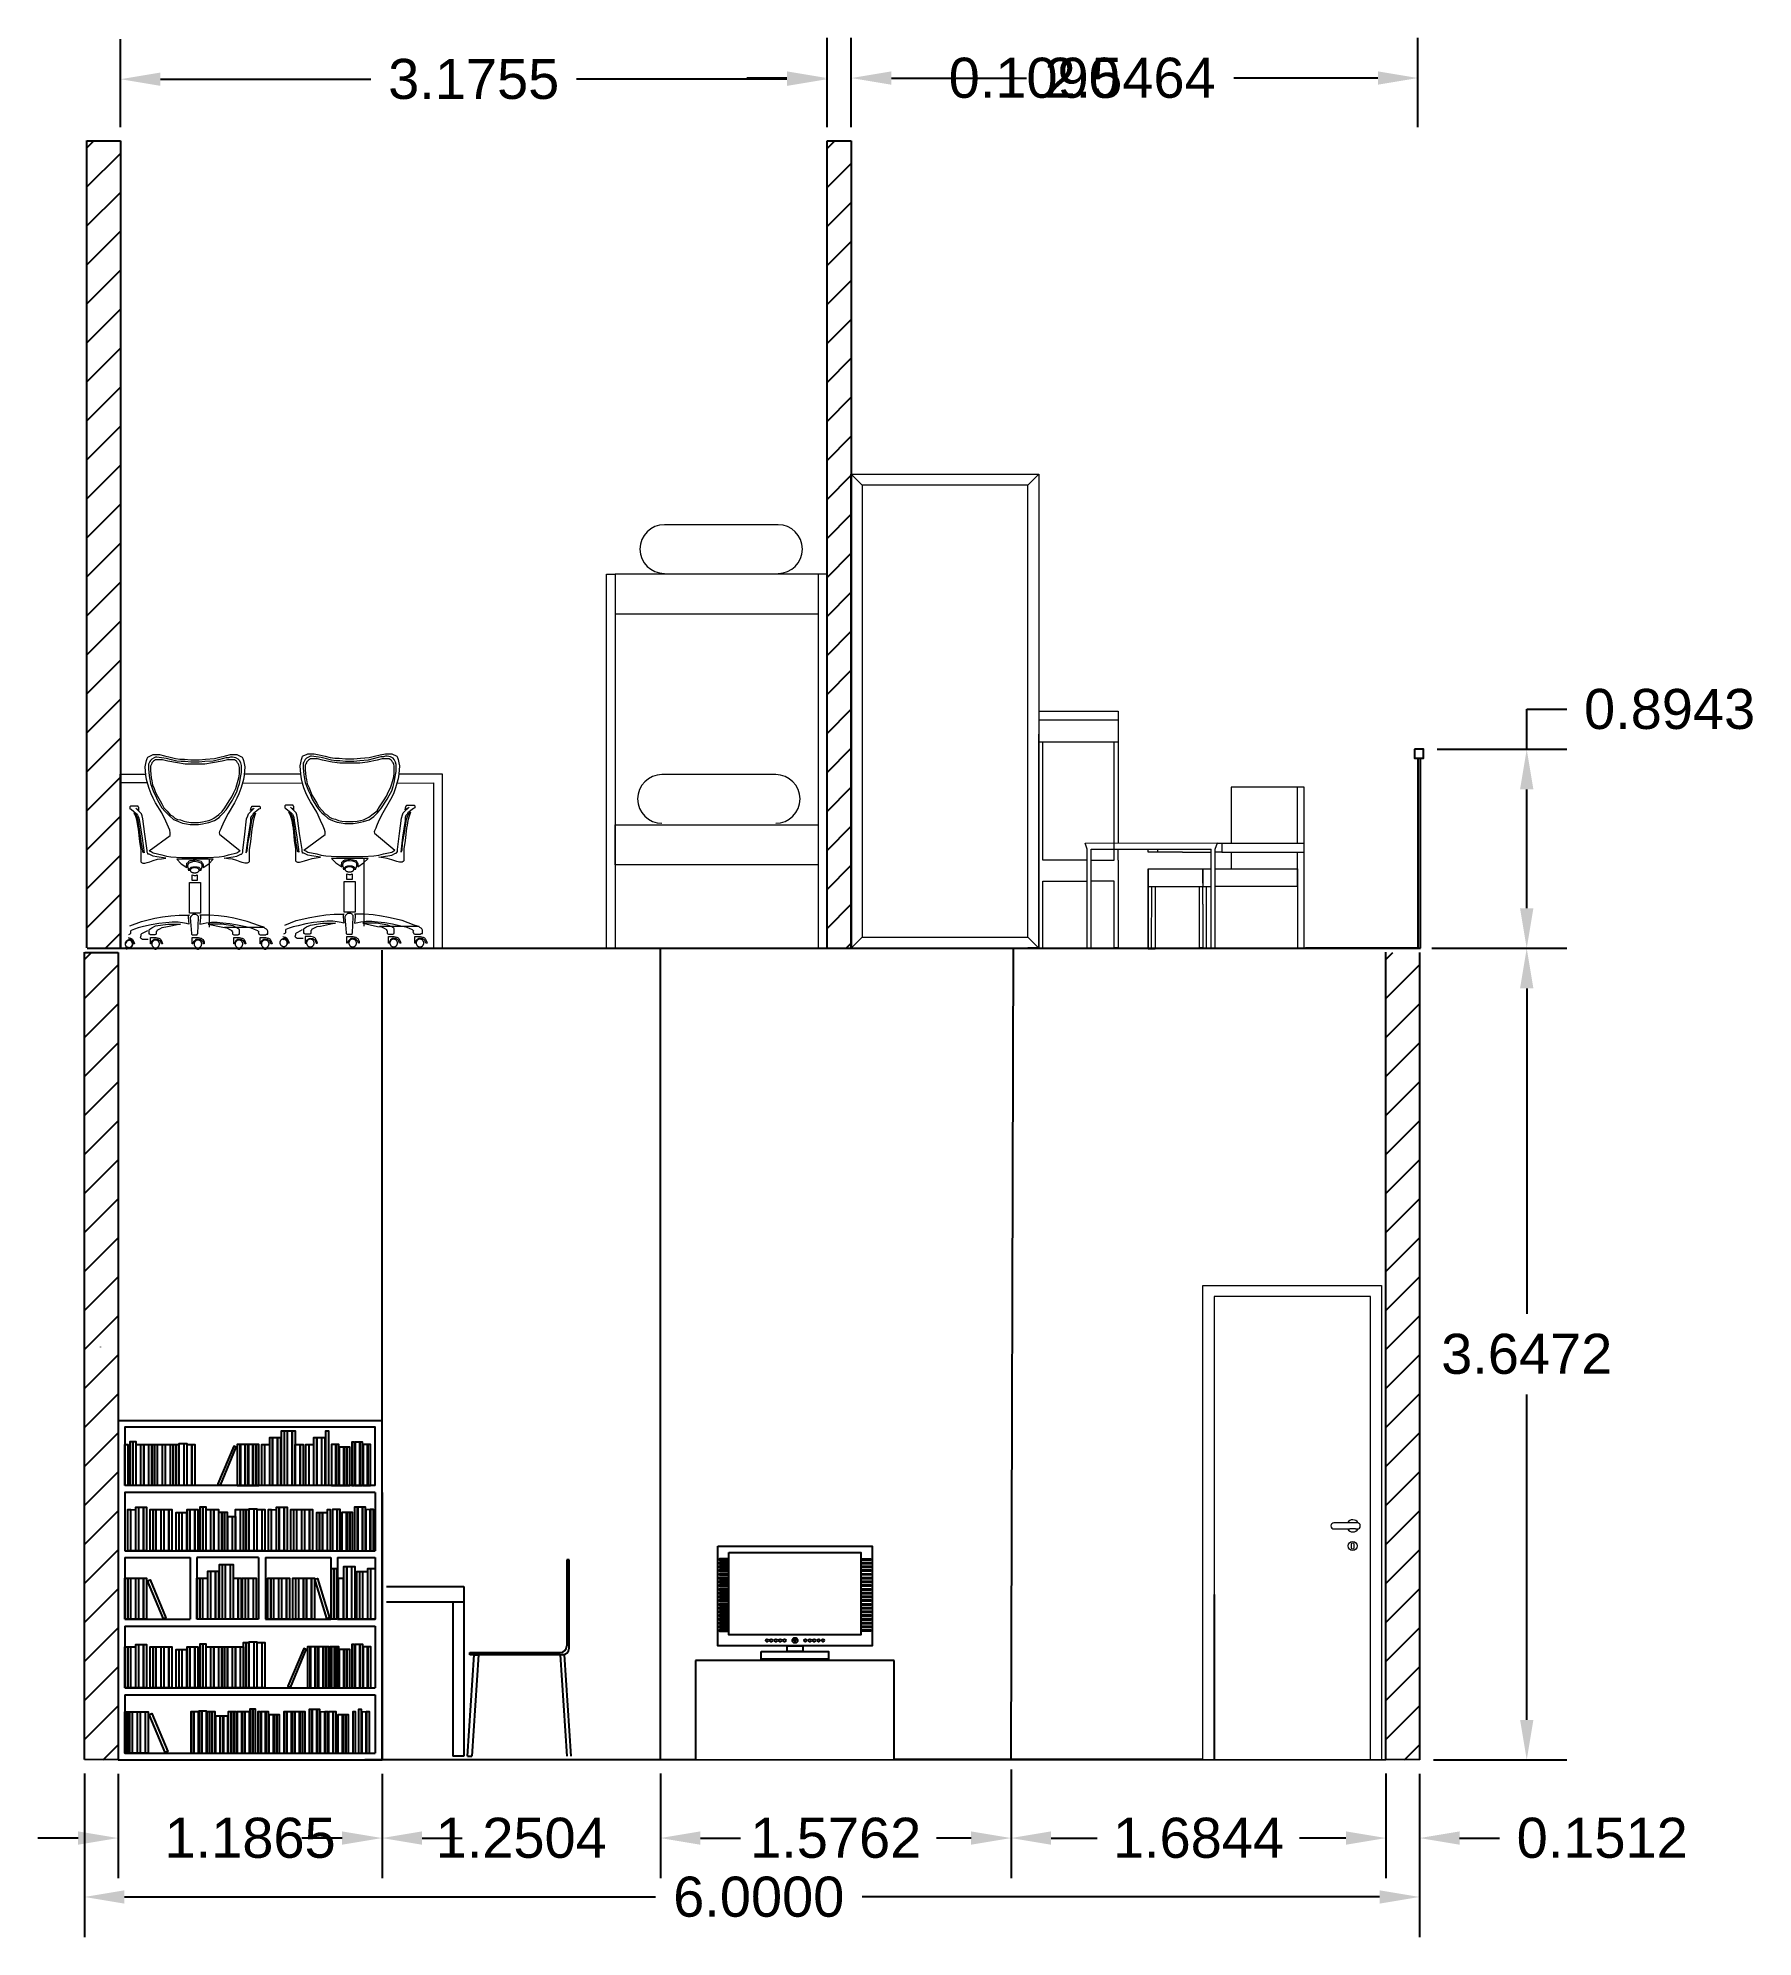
# Model space of a CAD drawing. Header units: inches. Extents: x 159.49 to 167.2, y 195.51 to 204.04.
import ezdxf

# ---------------------------------------------------------------- set-up
doc = ezdxf.new("R2010")
doc.units = ezdxf.units.IN
doc.header["$MEASUREMENT"] = 0
doc.layers.add('A-FURN', color=7, linetype='Continuous', lineweight=18)
doc.layers.add('A-WALL-FULL-EXT', color=7, linetype='Continuous')
doc.layers.add('A-WALL-FULL-INT', color=7, linetype='Continuous')
doc.styles.get("Standard").update_dxf_attribs({"font": 'Arial.ttf'})
doc.dimstyles.get("Standard").update_dxf_attribs({"dimtxt": 0.18, "dimasz": 0.18, "dimexe": 0.18, "dimexo": 0.0625, "dimgap": 0.09, "dimtad": 0, "dimtih": 1, "dimtoh": 1, "dimdec": 4, "dimzin": 0, "dimdsep": 46, "dimtxsty": 'Standard', "dimcen": 0.09, "dimadec": 0, "dimazin": 0, "dimtfac": 1, "dimtdec": 4, "dimtofl": 0, "dimtmove": 0, "dimatfit": 3, "dimfxl": 1, "dimtolj": 1, "dimtzin": 0, "dimarcsym": 0})
pattern_1 = [(45, (147.39636, 185.97495), (-0.08761986, 0.08761986), [])]

msp = doc.modelspace()

# ---------------------------------------------------------------- blocks, each defined once
blk = doc.blocks.new('tv flat')
for points in [[(84.5, 207.8), (252.2, 207.8), (252.2, 99.5), (84.5, 99.5)], [(95.3, 194.2), (86.2, 194.2), (86.2, 192.7), (95.3, 192.7)], [(95.3, 190.1), (86.2, 190.1), (86.2, 188.7), (95.3, 188.7)], [(95.3, 186), (86.2, 186), (86.2, 184.6), (95.3, 184.6)], [(96.6, 200.9), (240, 200.9), (240, 111.4), (96.6, 111.4)], [(241.4, 194.2), (250.4, 194.2), (250.4, 192.7), (241.4, 192.7)], [(241.4, 190.1), (250.4, 190.1), (250.4, 188.7), (241.4, 188.7)], [(241.4, 186), (250.4, 186), (250.4, 184.6), (241.4, 184.6)], [(95.3, 182), (86.2, 182), (86.2, 180.5), (95.3, 180.5)], [(95.3, 177.9), (86.2, 177.9), (86.2, 176.5), (95.3, 176.5)], [(95.3, 173.8), (86.2, 173.8), (86.2, 172.4), (95.3, 172.4)], [(95.3, 169.7), (86.2, 169.7), (86.2, 168.3), (95.3, 168.3)], [(95.3, 165.7), (86.2, 165.7), (86.2, 164.2), (95.3, 164.2)], [(241.4, 182), (250.4, 182), (250.4, 180.5), (241.4, 180.5)], [(241.4, 177.9), (250.4, 177.9), (250.4, 176.5), (241.4, 176.5)], [(241.4, 173.8), (250.4, 173.8), (250.4, 172.4), (241.4, 172.4)], [(241.4, 169.7), (250.4, 169.7), (250.4, 168.3), (241.4, 168.3)], [(241.4, 165.7), (250.4, 165.7), (250.4, 164.2), (241.4, 164.2)], [(95.3, 161.6), (86.2, 161.6), (86.2, 160.2), (95.3, 160.2)], [(95.3, 157.5), (86.2, 157.5), (86.2, 156.1), (95.3, 156.1)], [(95.3, 153.5), (86.2, 153.5), (86.2, 152), (95.3, 152)], [(95.3, 149.4), (86.2, 149.4), (86.2, 148), (95.3, 148)], [(95.3, 145.3), (86.2, 145.3), (86.2, 143.9), (95.3, 143.9)], [(241.4, 161.6), (250.4, 161.6), (250.4, 160.2), (241.4, 160.2)], [(241.4, 157.5), (250.4, 157.5), (250.4, 156.1), (241.4, 156.1)], [(241.4, 153.5), (250.4, 153.5), (250.4, 152), (241.4, 152)], [(241.4, 149.4), (250.4, 149.4), (250.4, 148), (241.4, 148)], [(241.4, 145.3), (250.4, 145.3), (250.4, 143.9), (241.4, 143.9)], [(95.3, 141.3), (86.2, 141.3), (86.2, 139.8), (95.3, 139.8)], [(95.3, 137.2), (86.2, 137.2), (86.2, 135.8), (95.3, 135.8)], [(95.3, 133.1), (86.2, 133.1), (86.2, 131.7), (95.3, 131.7)], [(95.3, 129.1), (86.2, 129.1), (86.2, 127.6), (95.3, 127.6)], [(95.3, 125), (86.2, 125), (86.2, 123.6), (95.3, 123.6)], [(241.4, 141.3), (250.4, 141.3), (250.4, 139.8), (241.4, 139.8)], [(241.4, 137.2), (250.4, 137.2), (250.4, 135.8), (241.4, 135.8)], [(241.4, 133.1), (250.4, 133.1), (250.4, 131.7), (241.4, 131.7)], [(241.4, 129.1), (250.4, 129.1), (250.4, 127.6), (241.4, 127.6)], [(241.4, 125), (250.4, 125), (250.4, 123.6), (241.4, 123.6)], [(95.3, 120.9), (86.2, 120.9), (86.2, 119.5), (95.3, 119.5)], [(95.3, 116.8), (86.2, 116.8), (86.2, 115.4), (95.3, 115.4)], [(241.4, 120.9), (250.4, 120.9), (250.4, 119.5), (241.4, 119.5)], [(241.4, 116.8), (250.4, 116.8), (250.4, 115.4), (241.4, 115.4)], [(131.7, 93.4), (204.9, 93.4), (204.9, 85.2), (131.7, 85.2)], [(159.8, 99.5), (176.8, 99.5), (176.8, 93.4), (159.8, 93.4)]]:
    blk.add_lwpolyline(points, close=True)
for centre, radius in [((137.9, 105.5), 1.45), ((142.5, 105.5), 1.45), ((147.5, 105.5), 1.45), ((152.2, 105.5), 1.45), ((157, 105.5), 1.45), ((168.3, 105.5), 2.83), ((168.3, 105.5), 0.935), ((179.6, 105.5), 1.45), ((184.5, 105.5), 1.45), ((189.2, 105.5), 1.45), ((194.1, 105.5), 1.45), ((198.7, 105.5), 1.45)]:
    blk.add_circle(centre, radius)
blk = doc.blocks.new('*D8')
at = {"color": 0, "lineweight": -2, "transparency": 16777216}
for p, q in [((159.7016, 196.2434), (159.7016, 195.5085)), ((165.7016, 196.2419), (165.7016, 195.5085)), ((159.8816, 195.6885), (162.2675, 195.6885)), ((165.5216, 195.6885), (163.1965, 195.6885))]:
    blk.add_line(p, q, dxfattribs=at)
at = {"color": 0, "transparency": 16777216}
for points in [[(159.8816, 195.7185), (159.8816, 195.6585), (159.7016, 195.6885)], [(165.5216, 195.7185), (165.5216, 195.6585), (165.7016, 195.6885)]]:
    blk.add_solid(points, dxfattribs=at)
at = {"color": 0, "transparency": 16777216, "insert": (162.732, 195.6885), "char_height": 0.18, "attachment_point": 5}
blk.add_mtext('\\A1;6.0000', dxfattribs=at)
blk = doc.blocks.new('*D9')
at = {"color": 0, "lineweight": -2, "transparency": 16777216}
for p, q in [((163.8659, 196.2607), (163.8659, 195.7732)), ((165.5504, 196.2434), (165.5504, 195.7732)), ((164.0459, 195.9532), (164.2535, 195.9532)), ((165.3704, 195.9532), (165.1628, 195.9532))]:
    blk.add_line(p, q, dxfattribs=at)
at = {"color": 0, "transparency": 16777216}
for points in [[(164.0459, 195.9832), (164.0459, 195.9232), (163.8659, 195.9532)], [(165.3704, 195.9832), (165.3704, 195.9232), (165.5504, 195.9532)]]:
    blk.add_solid(points, dxfattribs=at)
at = {"color": 0, "transparency": 16777216, "insert": (164.7081, 195.9532), "char_height": 0.18, "attachment_point": 5}
blk.add_mtext('\\A1;1.6844', dxfattribs=at)
blk = doc.blocks.new('*D10')
at = {"color": 0, "lineweight": -2, "transparency": 16777216}
for p, q in [((162.2897, 196.2426), (162.2897, 195.7732)), ((163.8659, 196.243), (163.8659, 195.7732)), ((162.4697, 195.9532), (162.6244, 195.9532)), ((163.6859, 195.9532), (163.5312, 195.9532))]:
    blk.add_line(p, q, dxfattribs=at)
at = {"color": 0, "transparency": 16777216}
for points in [[(162.4697, 195.9832), (162.4697, 195.9232), (162.2897, 195.9532)], [(163.6859, 195.9832), (163.6859, 195.9232), (163.8659, 195.9532)]]:
    blk.add_solid(points, dxfattribs=at)
at = {"color": 0, "transparency": 16777216, "insert": (163.0778, 195.9532), "char_height": 0.18, "attachment_point": 5}
blk.add_mtext('\\A1;1.5762', dxfattribs=at)
blk = doc.blocks.new('*D11')
at = {"color": 0, "lineweight": -2, "transparency": 16777216}
for p, q in [((161.0393, 196.2419), (161.0393, 195.7732)), ((162.2897, 196.2426), (162.2897, 195.7732)), ((160.8593, 195.9532), (160.6793, 195.9532)), ((162.4697, 195.9532), (162.6497, 195.9532))]:
    blk.add_line(p, q, dxfattribs=at)
at = {"color": 0, "transparency": 16777216}
for points in [[(160.8593, 195.9832), (160.8593, 195.9232), (161.0393, 195.9532)], [(162.4697, 195.9832), (162.4697, 195.9232), (162.2897, 195.9532)]]:
    blk.add_solid(points, dxfattribs=at)
at = {"color": 0, "transparency": 16777216, "insert": (161.6645, 195.9532), "char_height": 0.18, "attachment_point": 5}
blk.add_mtext('\\A1;1.2504', dxfattribs=at)
blk = doc.blocks.new('*D12')
at = {"color": 0, "lineweight": -2, "transparency": 16777216}
for p, q in [((159.8528, 196.2419), (159.8528, 195.7732)), ((161.0393, 196.2419), (161.0393, 195.7732)), ((159.6728, 195.9532), (159.4928, 195.9532)), ((161.2193, 195.9532), (161.3993, 195.9532))]:
    blk.add_line(p, q, dxfattribs=at)
at = {"color": 0, "transparency": 16777216}
for points in [[(159.6728, 195.9832), (159.6728, 195.9232), (159.8528, 195.9532)], [(161.2193, 195.9832), (161.2193, 195.9232), (161.0393, 195.9532)]]:
    blk.add_solid(points, dxfattribs=at)
at = {"color": 0, "transparency": 16777216, "insert": (160.4461, 195.9532), "char_height": 0.18, "attachment_point": 5}
blk.add_mtext('\\A1;1.1865', dxfattribs=at)
blk = doc.blocks.new('*D13')
at = {"color": 0, "lineweight": -2, "transparency": 16777216}
for p, q in [((165.5504, 196.2434), (165.5504, 195.7732)), ((165.7016, 196.2419), (165.7016, 195.7732)), ((165.3704, 195.9532), (165.1904, 195.9532)), ((165.8816, 195.9532), (166.0616, 195.9532))]:
    blk.add_line(p, q, dxfattribs=at)
at = {"color": 0, "transparency": 16777216}
for points in [[(165.3704, 195.9832), (165.3704, 195.9232), (165.5504, 195.9532)], [(165.8816, 195.9832), (165.8816, 195.9232), (165.7016, 195.9532)]]:
    blk.add_solid(points, dxfattribs=at)
at = {"color": 0, "transparency": 16777216, "insert": (166.5224, 195.9532), "char_height": 0.18, "attachment_point": 5}
blk.add_mtext('\\A1;0.1512', dxfattribs=at)
blk = doc.blocks.new('*D14')
at = {"color": 0, "lineweight": -2, "transparency": 16777216}
for p, q in [((165.7567, 199.9515), (166.3633, 199.9515)), ((166.1833, 199.7715), (166.1833, 198.3092)), ((166.1833, 196.4844), (166.1833, 197.9467)), ((165.7641, 196.3044), (166.3633, 196.3044))]:
    blk.add_line(p, q, dxfattribs=at)
at = {"color": 0, "transparency": 16777216}
for points in [[(166.1533, 199.7715), (166.2133, 199.7715), (166.1833, 199.9515)], [(166.1533, 196.4844), (166.2133, 196.4844), (166.1833, 196.3044)]]:
    blk.add_solid(points, dxfattribs=at)
at = {"color": 0, "transparency": 16777216, "insert": (166.1833, 198.128), "char_height": 0.18, "attachment_point": 5}
blk.add_mtext('\\A1;3.6472', dxfattribs=at)
blk = doc.blocks.new('*D15')
at = {"color": 0, "lineweight": -2, "transparency": 16777216}
for p, q in [((166.1833, 200.8458), (166.1833, 201.0258)), ((166.1833, 201.0258), (166.3633, 201.0258)), ((165.7814, 200.8458), (166.3633, 200.8458)), ((166.1833, 200.1315), (166.1833, 200.6658)), ((165.7679, 199.9515), (166.3633, 199.9515))]:
    blk.add_line(p, q, dxfattribs=at)
at = {"color": 0, "transparency": 16777216}
for points in [[(166.1533, 200.6658), (166.2133, 200.6658), (166.1833, 200.8458)], [(166.1533, 200.1315), (166.2133, 200.1315), (166.1833, 199.9515)]]:
    blk.add_solid(points, dxfattribs=at)
at = {"color": 0, "transparency": 16777216, "insert": (166.8253, 201.0258), "char_height": 0.18, "attachment_point": 5}
blk.add_mtext('\\A1;0.8943', dxfattribs=at)
blk = doc.blocks.new('*D16')
at = {"color": 0, "lineweight": -2, "transparency": 16777216}
for p, q in [((159.8633, 203.6421), (159.8633, 204.037)), ((163.0388, 203.6421), (163.0388, 204.037)), ((160.0433, 203.857), (160.989, 203.857)), ((162.8588, 203.857), (161.9131, 203.857))]:
    blk.add_line(p, q, dxfattribs=at)
at = {"color": 0, "transparency": 16777216}
for points in [[(160.0433, 203.887), (160.0433, 203.827), (159.8633, 203.857)], [(162.8588, 203.887), (162.8588, 203.827), (163.0388, 203.857)]]:
    blk.add_solid(points, dxfattribs=at)
at = {"color": 0, "transparency": 16777216, "insert": (161.451, 203.857), "char_height": 0.18, "attachment_point": 5}
blk.add_mtext('\\A1;3.1755', dxfattribs=at)
blk = doc.blocks.new('*D17')
at = {"color": 0, "lineweight": -2, "transparency": 16777216}
for p, q in [((163.0388, 203.6421), (163.0388, 204.0422)), ((163.1478, 203.6421), (163.1478, 204.0422)), ((162.8588, 203.8622), (162.6788, 203.8622)), ((163.3278, 203.8622), (163.5078, 203.8622))]:
    blk.add_line(p, q, dxfattribs=at)
at = {"color": 0, "transparency": 16777216}
for points in [[(162.8588, 203.8922), (162.8588, 203.8322), (163.0388, 203.8622)], [(163.3278, 203.8922), (163.3278, 203.8322), (163.1478, 203.8622)]]:
    blk.add_solid(points, dxfattribs=at)
at = {"color": 0, "transparency": 16777216, "insert": (163.9699, 203.8622), "char_height": 0.18, "attachment_point": 5}
blk.add_mtext('\\A1;0.1090', dxfattribs=at)
blk = doc.blocks.new('*D18')
at = {"color": 0, "lineweight": -2, "transparency": 16777216}
for p, q in [((163.1478, 203.6421), (163.1478, 204.0422)), ((165.6943, 203.6421), (165.6943, 204.0422)), ((163.3278, 203.8622), (163.9351, 203.8622)), ((165.5143, 203.8622), (164.8666, 203.8622))]:
    blk.add_line(p, q, dxfattribs=at)
at = {"color": 0, "transparency": 16777216}
for points in [[(163.3278, 203.8922), (163.3278, 203.8322), (163.1478, 203.8622)], [(165.5143, 203.8922), (165.5143, 203.8322), (165.6943, 203.8622)]]:
    blk.add_solid(points, dxfattribs=at)
at = {"color": 0, "transparency": 16777216, "insert": (164.4009, 203.8622), "char_height": 0.18, "attachment_point": 5}
blk.add_mtext('\\A1;2.5464', dxfattribs=at)

# ---------------------------------------------------------------- dimensions: what is measured, and where the dimension line sits
for base, p1, p2, picture, middle in [((163.147848, 203.8622), (163.038805, 203.579615), (163.147848, 203.579615), '*D17', (163.969881, 203.8622)), ((163.0388, 203.85697), (159.86328, 203.57962), (163.0388, 203.57962), '*D16', (161.45104, 203.85697)), ((159.85283, 195.95316), (161.03931, 196.30438), (159.85283, 196.30438), '*D12', (160.44607, 195.95316)), ((161.03931, 195.95316), (162.2897, 196.30508), (161.03931, 196.30438), '*D11', (161.6645, 195.95316)), ((162.2897, 195.95316), (163.86592, 196.30547), (162.2897, 196.30508), '*D10', (163.07781, 195.95316)), ((163.86592, 195.95316), (165.55036, 196.30593), (163.86592, 196.32318), '*D9', (164.70814, 195.95316)), ((165.70159, 195.95316), (165.55036, 196.30593), (165.70159, 196.30438), '*D13', (166.5224, 195.95316))]:
    dim = msp.add_linear_dim(base=base, p1=p1, p2=p2, dimstyle='Standard')
    dim.commit()
    dim.dimension.update_dxf_attribs({"geometry": picture, "text_midpoint": middle})
for base, p1, p2, picture, middle in [((165.69426, 203.8622), (163.14785, 203.57962), (165.69426, 203.57962), '*D18', (164.40086, 203.8622)), ((165.70159, 195.68847), (159.70159, 196.30593), (165.70159, 196.30438), '*D8', (162.73197, 195.68847))]:
    dim = msp.add_linear_dim(base=base, p1=p1, p2=p2, dimstyle='Standard')
    dim.commit()
    dim.dimension.update_dxf_attribs({"geometry": picture, "text_midpoint": middle, "dimtype": 160})
for base, p1, p2, picture, middle in [((166.18331, 200.84582), (165.70542, 199.95153), (165.71893, 200.84582), '*D15', (166.82534, 201.02582)), ((166.183309, 199.951533), (165.701592, 196.304376), (165.694174, 199.951533), '*D14', (166.183309, 198.127955))]:
    dim = msp.add_linear_dim(base=base, p1=p1, p2=p2, angle=90, dimstyle='Standard')
    dim.commit()
    dim.dimension.update_dxf_attribs({"geometry": picture, "text_midpoint": middle})

# ---------------------------------------------------------------- hatches: boundary and pattern name
at = {"layer": 'A-WALL-FULL-EXT'}
h = msp.add_hatch(dxfattribs=at)
h.set_pattern_fill('ANSI31', color=256, scale=0.991306)
h.set_pattern_definition(pattern_1)
h.paths.add_polyline_path([(159.86328, 203.57962), (159.71204, 203.57962), (159.71204, 199.95144), (159.86328, 199.95144)])
h = msp.add_hatch(dxfattribs=at)
h.set_pattern_fill('ANSI31', color=256, scale=0.991306)
h.set_pattern_definition([(45, (147.38591, 182.32789), (-0.08761986, 0.08761986), [])])
h.paths.add_polyline_path([(159.85283, 199.93255), (159.70159, 199.93255), (159.70159, 196.30438), (159.85283, 196.30438)])
h = msp.add_hatch(dxfattribs=at)
h.set_pattern_fill('ANSI31', color=256, scale=0.991306)
h.set_pattern_definition([(45, (153.23467, 182.32789), (-0.08761986, 0.08761986), [])])
h.paths.add_polyline_path([(165.70159, 199.93255), (165.55036, 199.93255), (165.55036, 196.30438), (165.70159, 196.30438)])
at = {"layer": 'A-WALL-FULL-INT'}
h = msp.add_hatch(dxfattribs=at)
h.set_pattern_fill('ANSI31', color=256, scale=0.991306)
h.set_pattern_definition(pattern_1)
h.paths.add_polyline_path([(163.0388, 199.95144), (163.14785, 199.95144), (163.14785, 203.57962), (163.0388, 203.57962)])

# ---------------------------------------------------------------- linework, layer by layer
for p, q in [((163.14785, 199.95144), (163.14785, 202.08274)), ((159.86328, 200.69492), (159.86328, 200.73457)), ((159.86328, 199.95144), (159.86328, 200.69492)), ((159.71458, 199.95144), (165.66241, 199.95144)), ((159.71458, 199.95144), (159.86328, 199.95144)), ((162.2897, 196.30508), (162.2897, 199.95144)), ((163.0388, 199.95144), (163.14785, 199.95144)), ((163.14785, 199.95144), (164.60507, 199.95144)), ((163.14785, 199.95144), (165.70542, 199.95144)), ((163.86587, 196.3057), (163.87646, 199.95144)), ((163.99046, 199.95144), (163.94089, 199.95144)), ((163.99046, 199.95144), (164.0083, 199.95144)), ((163.99046, 199.95144), (164.0083, 199.95144)), ((164.34733, 199.95144), (164.32948, 199.95144)), ((164.4823, 199.95029), (164.51289, 199.95029)), ((164.72837, 199.95175), (164.71301, 199.95175)), ((164.78338, 199.95029), (164.76554, 199.95029)), ((165.69417, 199.95153), (165.18861, 199.95153)), ((161.03931, 196.30508), (161.03931, 199.9433)), ((159.85283, 197.82986), (159.85283, 196.30438)), ((159.85283, 197.82986), (161.03931, 197.82986)), ((161.03931, 197.50627), (161.03931, 197.82986)), ((161.00849, 197.53709), (159.88364, 197.53709)), ((161.00849, 197.50627), (161.00849, 197.24432)), ((161.03931, 197.50627), (161.03931, 196.33519)), ((159.88364, 197.24432), (160.53456, 197.24432)), ((160.51541, 197.24432), (161.00849, 197.24432)), ((159.88364, 197.2135), (160.17641, 197.2135)), ((160.17641, 197.2135), (160.17641, 196.93614)), ((160.20723, 197.2135), (160.20723, 196.93614)), ((160.48459, 197.2135), (160.20723, 197.2135)), ((160.48459, 197.2135), (160.48459, 196.93614)), ((160.51541, 197.2135), (160.80818, 197.2135)), ((160.51541, 197.2135), (160.51541, 196.93614)), ((160.80818, 197.2135), (160.80818, 196.93614)), ((160.839, 197.2135), (160.839, 196.93614)), ((160.839, 197.2135), (161.00849, 197.2135)), ((161.00849, 197.2135), (161.00849, 196.93614)), ((161.87941, 197.20305), (161.86949, 197.20305)), ((161.86949, 197.20305), (161.86949, 196.81644)), ((161.87941, 196.80653), (161.87941, 197.20305)), ((161.05922, 197.0841), (161.40617, 197.0841)), ((161.40617, 197.0841), (161.40617, 196.32079)), ((164.77787, 197.04814), (164.77787, 196.30572)), ((161.05922, 197.01471), (161.40617, 197.01471)), ((161.35661, 197.01471), (161.35661, 196.32079)), ((159.88364, 196.93614), (160.17641, 196.93614)), ((159.88364, 196.90532), (161.00849, 196.90532)), ((160.48459, 196.93614), (160.20723, 196.93614)), ((160.51541, 196.93614), (160.80818, 196.93614)), ((160.839, 196.93614), (161.00849, 196.93614)), ((161.00849, 196.90532), (161.00849, 196.62796)), ((161.87941, 196.89269), (161.86949, 196.89269)), ((161.42341, 196.32079), (161.45314, 196.77679)), ((161.43332, 196.77679), (161.43332, 196.7867)), ((161.43332, 196.7867), (161.83975, 196.7867)), ((161.84967, 196.77679), (161.43332, 196.77679)), ((161.47297, 196.77679), (161.44323, 196.32079)), ((161.45314, 196.77679), (161.47297, 196.77679)), ((161.85958, 196.77679), (161.83975, 196.77679)), ((161.83975, 196.77679), (161.86949, 196.32079)), ((161.88932, 196.32079), (161.85958, 196.77679)), ((163.34048, 196.75179), (162.4483, 196.75179)), ((162.4483, 196.75179), (162.4483, 196.30508)), ((163.34048, 196.3057), (163.34048, 196.75179)), ((159.88364, 196.62796), (161.00849, 196.62796)), ((159.88364, 196.59715), (161.00849, 196.59715)), ((161.00849, 196.59715), (161.00849, 196.33519)), ((159.85283, 196.30438), (159.70159, 196.30593)), ((159.85283, 196.30438), (165.55036, 196.30593)), ((159.85283, 196.30438), (161.03931, 196.30438)), ((162.2897, 196.30508), (160.96135, 196.30508)), ((161.03931, 196.33519), (161.03931, 196.30438)), ((161.40617, 196.32079), (161.35661, 196.32079)), ((161.42341, 196.32079), (161.44323, 196.32079)), ((162.4483, 196.30508), (162.2897, 196.30508)), ((163.86587, 196.3057), (163.34048, 196.3057)), ((164.72831, 196.3057), (163.86587, 196.3057)), ((165.70159, 196.30438), (165.55036, 196.30593))]:
    msp.add_line(p, q)
at = {"lineweight": 0}
for p, q in [((159.88694, 199.97352), (159.88639, 199.97253)), ((159.88639, 199.95867), (159.88694, 199.95768)), ((159.88757, 199.97448), (159.88694, 199.97352)), ((159.88826, 199.9754), (159.88757, 199.97448)), ((159.88757, 199.95672), (159.88826, 199.9558)), ((159.89622, 199.98577), (159.88758, 199.98)), ((159.88902, 199.97629), (159.88826, 199.9754)), ((159.88852, 199.94988), (159.88968, 199.94942)), ((159.88984, 199.97713), (159.88902, 199.97629)), ((159.88902, 199.95492), (159.88984, 199.95408)), ((159.88968, 199.94942), (159.89088, 199.94903)), ((159.89072, 199.97792), (159.88984, 199.97713)), ((159.88984, 199.95408), (159.89072, 199.95328)), ((159.89166, 199.97866), (159.89072, 199.97792)), ((159.89072, 199.95328), (159.89166, 199.95254)), ((159.89088, 199.94903), (159.8921, 199.94871)), ((159.8921, 199.94871), (159.89334, 199.94845)), ((159.89334, 199.95425), (159.8946, 199.95406)), ((159.77326, 198.15934), (159.77327, 198.15936)), ((159.77327, 198.15933), (159.77326, 198.15934)), ((159.77327, 198.15937), (159.77328, 198.15938)), ((159.77327, 198.15936), (159.77327, 198.15937)), ((159.77327, 198.15937), (159.77327, 198.15937)), ((159.77332, 198.15933), (159.77327, 198.15933)), ((159.77327, 198.15933), (159.77327, 198.15933)), ((159.77327, 198.15933), (159.77327, 198.15933)), ((159.77327, 198.15926), (159.77327, 198.15931)), ((159.77327, 198.15931), (159.77331, 198.15931)), ((159.77328, 198.15928), (159.77327, 198.15926)), ((159.77327, 198.15926), (159.77327, 198.15926)), ((159.77328, 198.15938), (159.77329, 198.15938)), ((159.7733, 198.1593), (159.77328, 198.15929)), ((159.77328, 198.15929), (159.77328, 198.15928)), ((159.77329, 198.15928), (159.77328, 198.15928)), ((159.77328, 198.15928), (159.77328, 198.15928)), ((159.77328, 198.15928), (159.77328, 198.15928)), ((159.77328, 198.15928), (159.77328, 198.15927)), ((159.77328, 198.15927), (159.77328, 198.15927)), ((159.77328, 198.15927), (159.77328, 198.15927)), ((159.77328, 198.15927), (159.77328, 198.15927)), ((159.77328, 198.15927), (159.77328, 198.15927)), ((159.77328, 198.15927), (159.77328, 198.15927)), ((159.77328, 198.15927), (159.77328, 198.15926)), ((159.77328, 198.15926), (159.77328, 198.15926)), ((159.77328, 198.15926), (159.77328, 198.15926)), ((159.77328, 198.15926), (159.77328, 198.15926)), ((159.77328, 198.15926), (159.77328, 198.15926)), ((159.77328, 198.15926), (159.77328, 198.15926)), ((159.77328, 198.15926), (159.77328, 198.15925)), ((159.77328, 198.15925), (159.77328, 198.15925)), ((159.77328, 198.15925), (159.77328, 198.15925)), ((159.77328, 198.15925), (159.77328, 198.15925)), ((159.77328, 198.15925), (159.77328, 198.15925)), ((159.77328, 198.15925), (159.77329, 198.15925)), ((159.77329, 198.15938), (159.77333, 198.15939)), ((159.7733, 198.15929), (159.77329, 198.15929)), ((159.77329, 198.15929), (159.77329, 198.15929)), ((159.77329, 198.15929), (159.77329, 198.15928)), ((159.77329, 198.15928), (159.77329, 198.15928)), ((159.77329, 198.15928), (159.77329, 198.15928)), ((159.77329, 198.15928), (159.77329, 198.15928)), ((159.77329, 198.15925), (159.77329, 198.15924)), ((159.77329, 198.15924), (159.77329, 198.15924)), ((159.77329, 198.15924), (159.77329, 198.15924)), ((159.77329, 198.15924), (159.77329, 198.15924)), ((159.77329, 198.15924), (159.77329, 198.15924)), ((159.77329, 198.15924), (159.7733, 198.15924)), ((159.77331, 198.1593), (159.7733, 198.1593)), ((159.77331, 198.15929), (159.7733, 198.15929)), ((159.7733, 198.15929), (159.7733, 198.15929)), ((159.7733, 198.15929), (159.7733, 198.15929)), ((159.7733, 198.15929), (159.7733, 198.15929)), ((159.7733, 198.15929), (159.7733, 198.15929)), ((159.7733, 198.15924), (159.7733, 198.15924)), ((159.7733, 198.15924), (159.7733, 198.15924)), ((159.7733, 198.15924), (159.7733, 198.15924)), ((159.7733, 198.15924), (159.7733, 198.15924)), ((159.7733, 198.15924), (159.77331, 198.15924)), ((159.77331, 198.15931), (159.77333, 198.15931)), ((159.77332, 198.1593), (159.77331, 198.1593)), ((159.77332, 198.15929), (159.77331, 198.15929)), ((159.77331, 198.15929), (159.77331, 198.15929)), ((159.77331, 198.15929), (159.77331, 198.15929)), ((159.77331, 198.15929), (159.77331, 198.15929)), ((159.77331, 198.15929), (159.77331, 198.15929)), ((159.77331, 198.15924), (159.77331, 198.15924)), ((159.77331, 198.15924), (159.77331, 198.15924)), ((159.77331, 198.15924), (159.77331, 198.15924)), ((159.77331, 198.15924), (159.77331, 198.15924)), ((159.77331, 198.15924), (159.77332, 198.15924)), ((159.77333, 198.15933), (159.77332, 198.15933)), ((159.77333, 198.1593), (159.77332, 198.1593)), ((159.77333, 198.15929), (159.77332, 198.15929)), ((159.77332, 198.15929), (159.77332, 198.15929)), ((159.77332, 198.15929), (159.77332, 198.15929)), ((159.77332, 198.15929), (159.77332, 198.15929)), ((159.77332, 198.15929), (159.77332, 198.15929)), ((159.77332, 198.15924), (159.77332, 198.15924)), ((159.77332, 198.15924), (159.77332, 198.15924)), ((159.77332, 198.15924), (159.77332, 198.15924)), ((159.77332, 198.15924), (159.77332, 198.15924)), ((159.77332, 198.15924), (159.77333, 198.15924)), ((159.77334, 198.16026), (159.77333, 198.16026)), ((159.77333, 198.16026), (159.77333, 198.16026)), ((159.77333, 198.16026), (159.77333, 198.16026)), ((159.77333, 198.16026), (159.77333, 198.16025)), ((159.77333, 198.16025), (159.77334, 198.16024)), ((159.77333, 198.15939), (159.77341, 198.15943)), ((159.77334, 198.15936), (159.77333, 198.15936)), ((159.77333, 198.15936), (159.77333, 198.15935)), ((159.77333, 198.15935), (159.77333, 198.15934)), ((159.77333, 198.15934), (159.77333, 198.15934)), ((159.77333, 198.15934), (159.77333, 198.15933)), ((159.77333, 198.15931), (159.77334, 198.1593)), ((159.77334, 198.15929), (159.77333, 198.1593)), ((159.77333, 198.15928), (159.77333, 198.15929)), ((159.77333, 198.15929), (159.77333, 198.15929)), ((159.77333, 198.15929), (159.77333, 198.15929)), ((159.77333, 198.15929), (159.77333, 198.15929)), ((159.77334, 198.15928), (159.77333, 198.15928)), ((159.77333, 198.15928), (159.77333, 198.15928)), ((159.77333, 198.15924), (159.77333, 198.15924)), ((159.77333, 198.15924), (159.77333, 198.15924)), ((159.77333, 198.15924), (159.77333, 198.15924)), ((159.77333, 198.15924), (159.77333, 198.15924)), ((159.77333, 198.15924), (159.77333, 198.15924)), ((159.77333, 198.15924), (159.77334, 198.15924)), ((159.77338, 198.16026), (159.77334, 198.16026)), ((159.77334, 198.16024), (159.77337, 198.16021)), ((159.77336, 198.15937), (159.77334, 198.15936)), ((159.77334, 198.1593), (159.77334, 198.1593)), ((159.77334, 198.1593), (159.77335, 198.15928)), ((159.77335, 198.15928), (159.77334, 198.15929)), ((159.77334, 198.15929), (159.77334, 198.15929)), ((159.77334, 198.15927), (159.77334, 198.15928)), ((159.77334, 198.15928), (159.77334, 198.15928)), ((159.77334, 198.15928), (159.77334, 198.15928)), ((159.77334, 198.15928), (159.77334, 198.15928)), ((159.77334, 198.15928), (159.77334, 198.15928)), ((159.77334, 198.15928), (159.77334, 198.15928)), ((159.77334, 198.15926), (159.77334, 198.15927)), ((159.77334, 198.15927), (159.77334, 198.15927)), ((159.77334, 198.15927), (159.77334, 198.15927)), ((159.77334, 198.15927), (159.77334, 198.15927)), ((159.77334, 198.15927), (159.77334, 198.15927)), ((159.77334, 198.15926), (159.77334, 198.15926)), ((159.77334, 198.15925), (159.77334, 198.15926)), ((159.77334, 198.15926), (159.77334, 198.15926)), ((159.77334, 198.15926), (159.77334, 198.15926)), ((159.77334, 198.15926), (159.77334, 198.15926)), ((159.77334, 198.15926), (159.77334, 198.15926)), ((159.77334, 198.15924), (159.77334, 198.15925)), ((159.77334, 198.15925), (159.77334, 198.15925)), ((159.77334, 198.15925), (159.77334, 198.15925)), ((159.77334, 198.15925), (159.77334, 198.15925)), ((159.77334, 198.15925), (159.77334, 198.15925)), ((159.77334, 198.15925), (159.77334, 198.15925)), ((159.77334, 198.15925), (159.77334, 198.15925)), ((159.77337, 198.1602), (159.77335, 198.16021)), ((159.77335, 198.16021), (159.77336, 198.1602)), ((159.77335, 198.15926), (159.77335, 198.15928)), ((159.77335, 198.15928), (159.77336, 198.15926)), ((159.77336, 198.15926), (159.77335, 198.15926)), ((159.77336, 198.1602), (159.77337, 198.16019)), ((159.77339, 198.15938), (159.77336, 198.15937)), ((159.77336, 198.15926), (159.77336, 198.15926)), ((159.7734, 198.16022), (159.77337, 198.16025)), ((159.77337, 198.16025), (159.77338, 198.16024)), ((159.77337, 198.16025), (159.77337, 198.16025)), ((159.77337, 198.16021), (159.77338, 198.1602)), ((159.77338, 198.16019), (159.77337, 198.1602)), ((159.77337, 198.16019), (159.77338, 198.16015)), ((159.77339, 198.16026), (159.77338, 198.16026)), ((159.77338, 198.16024), (159.77339, 198.16023)), ((159.77338, 198.1602), (159.77339, 198.16019)), ((159.77338, 198.16018), (159.77338, 198.16019)), ((159.77339, 198.16016), (159.77338, 198.16018)), ((159.77338, 198.16015), (159.77338, 198.16012)), ((159.77338, 198.16012), (159.77339, 198.1601)), ((159.77339, 198.16023), (159.77339, 198.16026)), ((159.77339, 198.16026), (159.77339, 198.16026)), ((159.77339, 198.16026), (159.77339, 198.16026)), ((159.77339, 198.16019), (159.77339, 198.16018)), ((159.77339, 198.16018), (159.7734, 198.16015)), ((159.7734, 198.16006), (159.77339, 198.16016)), ((159.77339, 198.1601), (159.7734, 198.16001)), ((159.77342, 198.15939), (159.77339, 198.15938)), ((159.77341, 198.16021), (159.7734, 198.16022)), ((159.7734, 198.16015), (159.77341, 198.16003)), ((159.77341, 198.15999), (159.7734, 198.16006)), ((159.7734, 198.16001), (159.77341, 198.15995)), ((159.77341, 198.1602), (159.77341, 198.16021)), ((159.77342, 198.16017), (159.77341, 198.1602)), ((159.77341, 198.16003), (159.77343, 198.15992)), ((159.77342, 198.15994), (159.77341, 198.15999)), ((159.77341, 198.15995), (159.77341, 198.15992)), ((159.77341, 198.15992), (159.77341, 198.15991)), ((159.77341, 198.15991), (159.77341, 198.15988)), ((159.77341, 198.15988), (159.77341, 198.15987)), ((159.77341, 198.15987), (159.77341, 198.15986)), ((159.77341, 198.15986), (159.77341, 198.15985)), ((159.77341, 198.15985), (159.77342, 198.15985)), ((159.77341, 198.15943), (159.77351, 198.15945)), ((159.77343, 198.16006), (159.77342, 198.16017)), ((159.77342, 198.15993), (159.77342, 198.15994)), ((159.77343, 198.15992), (159.77342, 198.15993)), ((159.77342, 198.15985), (159.77343, 198.15985)), ((159.77348, 198.1594), (159.77342, 198.15939)), ((159.77345, 198.15994), (159.77343, 198.16006)), ((159.77343, 198.15985), (159.77345, 198.15985)), ((159.77344, 198.16057), (159.77345, 198.1606)), ((159.77344, 198.16055), (159.77344, 198.16057)), ((159.77344, 198.16049), (159.77344, 198.16055)), ((159.77345, 198.16046), (159.77344, 198.16049)), ((159.77345, 198.16061), (159.77346, 198.16062)), ((159.77345, 198.1606), (159.77345, 198.16061)), ((159.77346, 198.16042), (159.77345, 198.16046)), ((159.77345, 198.15993), (159.77345, 198.15994)), ((159.77346, 198.15992), (159.77345, 198.15993)), ((159.77345, 198.15985), (159.77347, 198.15986)), ((159.77346, 198.16062), (159.77347, 198.16063)), ((159.77347, 198.16058), (159.77346, 198.16057)), ((159.77346, 198.16057), (159.77346, 198.16056)), ((159.77346, 198.16056), (159.77346, 198.16054)), ((159.77346, 198.16054), (159.77347, 198.16049)), ((159.77347, 198.16039), (159.77346, 198.16042)), ((159.77352, 198.15996), (159.77346, 198.15997)), ((159.77346, 198.15997), (159.77347, 198.15994)), ((159.77347, 198.15992), (159.77346, 198.15992)), ((159.77346, 198.15992), (159.77346, 198.15992)), ((159.77347, 198.16063), (159.77348, 198.16063)), ((159.77348, 198.16061), (159.77347, 198.1606)), ((159.77347, 198.1606), (159.77347, 198.16059)), ((159.77347, 198.16059), (159.77347, 198.16058)), ((159.77348, 198.16056), (159.77347, 198.16056)), ((159.77347, 198.16056), (159.77347, 198.16055)), ((159.77347, 198.16055), (159.77347, 198.16052)), ((159.77347, 198.16052), (159.77348, 198.16047)), ((159.77347, 198.16049), (159.77347, 198.16046)), ((159.77347, 198.16046), (159.77347, 198.16043)), ((159.77347, 198.16043), (159.7735, 198.16037)), ((159.77348, 198.16036), (159.77347, 198.16039)), ((159.77347, 198.15994), (159.77348, 198.15993)), ((159.77349, 198.1599), (159.77347, 198.15992)), ((159.77347, 198.15992), (159.77347, 198.15992)), ((159.77347, 198.15986), (159.77349, 198.15987)), ((159.77347, 198.15937), (159.77348, 198.15938)), ((159.77347, 198.15936), (159.77347, 198.15937)), ((159.77347, 198.15937), (159.77347, 198.15937)), ((159.77347, 198.15934), (159.77347, 198.15936)), ((159.77347, 198.15933), (159.77347, 198.15934)), ((159.77351, 198.15933), (159.77347, 198.15933)), ((159.77347, 198.15933), (159.77347, 198.15933)), ((159.77347, 198.15933), (159.77347, 198.15933)), ((159.77347, 198.15926), (159.77347, 198.15931)), ((159.77347, 198.15931), (159.77352, 198.15931)), ((159.77348, 198.15926), (159.77347, 198.15926)), ((159.77348, 198.16063), (159.77349, 198.16064)), ((159.7735, 198.16062), (159.77348, 198.16061)), ((159.7735, 198.16059), (159.77348, 198.16058)), ((159.77348, 198.16058), (159.77348, 198.16057)), ((159.77348, 198.16057), (159.77348, 198.16056)), ((159.77348, 198.16047), (159.77348, 198.16045)), ((159.77348, 198.16045), (159.77349, 198.16042)), ((159.77349, 198.16032), (159.77348, 198.16036)), ((159.77348, 198.15993), (159.77349, 198.15992)), ((159.77354, 198.15941), (159.77348, 198.1594)), ((159.77348, 198.15938), (159.77351, 198.15939)), ((159.77349, 198.15929), (159.77348, 198.15928)), ((159.77348, 198.15928), (159.77348, 198.15926)), ((159.77349, 198.15927), (159.77348, 198.15927)), ((159.77348, 198.15927), (159.77348, 198.15927)), ((159.77348, 198.15927), (159.77348, 198.15927)), ((159.77348, 198.15927), (159.77348, 198.15926)), ((159.77348, 198.15926), (159.77348, 198.15926)), ((159.77348, 198.15926), (159.77348, 198.15926)), ((159.77348, 198.15926), (159.77348, 198.15926)), ((159.77348, 198.15926), (159.77348, 198.15926)), ((159.77348, 198.15926), (159.77349, 198.15926)), ((159.77349, 198.16064), (159.77351, 198.16064)), ((159.77349, 198.16042), (159.7735, 198.16039)), ((159.77351, 198.16029), (159.77349, 198.16032)), ((159.77349, 198.15992), (159.77356, 198.15991)), ((159.77352, 198.1599), (159.77349, 198.1599)), ((159.77349, 198.15987), (159.77353, 198.15988)), ((159.7735, 198.1593), (159.77349, 198.15929)), ((159.7735, 198.15929), (159.77349, 198.15928)), ((159.77349, 198.15928), (159.77349, 198.15928)), ((159.77349, 198.15928), (159.77349, 198.15928)), ((159.77349, 198.15928), (159.77349, 198.15928)), ((159.77349, 198.15928), (159.77349, 198.15928)), ((159.77349, 198.15928), (159.77349, 198.15928)), ((159.77349, 198.15928), (159.77349, 198.15928)), ((159.77349, 198.15928), (159.77349, 198.15927)), ((159.77349, 198.15927), (159.77349, 198.15927)), ((159.77349, 198.15927), (159.77349, 198.15927)), ((159.77349, 198.15926), (159.77349, 198.15925)), ((159.77349, 198.15925), (159.77349, 198.15925)), ((159.77349, 198.15925), (159.77349, 198.15925)), ((159.77349, 198.15925), (159.77349, 198.15925)), ((159.77349, 198.15925), (159.77349, 198.15925)), ((159.77349, 198.15925), (159.77349, 198.15925)), ((159.77349, 198.15925), (159.77349, 198.15924)), ((159.77349, 198.15924), (159.77349, 198.15924)), ((159.77349, 198.15924), (159.77349, 198.15924)), ((159.77349, 198.15924), (159.7735, 198.15924)), ((159.77351, 198.16062), (159.7735, 198.16062)), ((159.77351, 198.1606), (159.7735, 198.16059)), ((159.7735, 198.16039), (159.77351, 198.16036)), ((159.7735, 198.16037), (159.77351, 198.16034)), ((159.77352, 198.1593), (159.7735, 198.1593)), ((159.77351, 198.15929), (159.7735, 198.15929)), ((159.7735, 198.15929), (159.7735, 198.15929)), ((159.7735, 198.15929), (159.7735, 198.15929)), ((159.7735, 198.15929), (159.7735, 198.15929)), ((159.7735, 198.15929), (159.7735, 198.15929)), ((159.7735, 198.15929), (159.7735, 198.15929)), ((159.7735, 198.15929), (159.7735, 198.15929)), ((159.7735, 198.15924), (159.7735, 198.15924)), ((159.7735, 198.15924), (159.7735, 198.15924)), ((159.7735, 198.15924), (159.7735, 198.15924)), ((159.7735, 198.15924), (159.7735, 198.15924)), ((159.7735, 198.15924), (159.7735, 198.15924)), ((159.7735, 198.15924), (159.7735, 198.15924)), ((159.7735, 198.15924), (159.77351, 198.15924)), ((159.77351, 198.16064), (159.77352, 198.16064)), ((159.77352, 198.16062), (159.77351, 198.16062)), ((159.77354, 198.1606), (159.77351, 198.1606)), ((159.77351, 198.16036), (159.77353, 198.16034)), ((159.77351, 198.16034), (159.77353, 198.16031)), ((159.77356, 198.16022), (159.77351, 198.16029)), ((159.77351, 198.15945), (159.77356, 198.15946)), ((159.77351, 198.15939), (159.7736, 198.15941)), ((159.77352, 198.15933), (159.77351, 198.15933)), ((159.77352, 198.15929), (159.77351, 198.15929)), ((159.77351, 198.15929), (159.77351, 198.15929)), ((159.77351, 198.15929), (159.77351, 198.15929)), ((159.77351, 198.15929), (159.77351, 198.15929)), ((159.77351, 198.15929), (159.77351, 198.15929)), ((159.77351, 198.15924), (159.77351, 198.15924)), ((159.77351, 198.15924), (159.77351, 198.15924)), ((159.77351, 198.15924), (159.77351, 198.15924)), ((159.77351, 198.15924), (159.77351, 198.15924)), ((159.77351, 198.15924), (159.77352, 198.15924)), ((159.77352, 198.16064), (159.77354, 198.16064)), ((159.77355, 198.16062), (159.77352, 198.16062)), ((159.7736, 198.15995), (159.77352, 198.15996)), ((159.77359, 198.15989), (159.77352, 198.1599)), ((159.77354, 198.15937), (159.77352, 198.15936)), ((159.77352, 198.15936), (159.77352, 198.15936)), ((159.77352, 198.15936), (159.77352, 198.15935)), ((159.77352, 198.15935), (159.77352, 198.15934)), ((159.77352, 198.15934), (159.77352, 198.15934)), ((159.77352, 198.15934), (159.77352, 198.15933)), ((159.77352, 198.15931), (159.77354, 198.15931)), ((159.77353, 198.1593), (159.77352, 198.1593)), ((159.77352, 198.1593), (159.77352, 198.1593)), ((159.77353, 198.15929), (159.77352, 198.15929)), ((159.77352, 198.15929), (159.77352, 198.15929)), ((159.77352, 198.15929), (159.77352, 198.15929)), ((159.77352, 198.15929), (159.77352, 198.15929)), ((159.77352, 198.15929), (159.77352, 198.15929)), ((159.77352, 198.15929), (159.77352, 198.15929)), ((159.77352, 198.15924), (159.77352, 198.15924)), ((159.77352, 198.15924), (159.77352, 198.15924)), ((159.77352, 198.15924), (159.77352, 198.15924)), ((159.77352, 198.15924), (159.77352, 198.15924)), ((159.77352, 198.15924), (159.77352, 198.15924)), ((159.77352, 198.15924), (159.77353, 198.15924)), ((159.77353, 198.16034), (159.77354, 198.1603)), ((159.77353, 198.16031), (159.77356, 198.16025)), ((159.77353, 198.15988), (159.77355, 198.15988)), ((159.77354, 198.15929), (159.77353, 198.1593)), ((159.77353, 198.15928), (159.77353, 198.15929)), ((159.77353, 198.15929), (159.77353, 198.15929)), ((159.77353, 198.15929), (159.77353, 198.15929)), ((159.77354, 198.15928), (159.77353, 198.15928)), ((159.77353, 198.15928), (159.77353, 198.15928)), ((159.77353, 198.15928), (159.77353, 198.15928)), ((159.77353, 198.15928), (159.77353, 198.15928)), ((159.77353, 198.15928), (159.77353, 198.15928)), ((159.77353, 198.15924), (159.77353, 198.15925)), ((159.77353, 198.15925), (159.77353, 198.15925)), ((159.77353, 198.15925), (159.77354, 198.15925)), ((159.77353, 198.15924), (159.77353, 198.15924)), ((159.77353, 198.15924), (159.77353, 198.15924)), ((159.77353, 198.15924), (159.77353, 198.15924)), ((159.77353, 198.15924), (159.77353, 198.15924)), ((159.77353, 198.15924), (159.77353, 198.15924)), ((159.77354, 198.16064), (159.77358, 198.16063)), ((159.77356, 198.1606), (159.77354, 198.1606)), ((159.77354, 198.1603), (159.77356, 198.16028)), ((159.77359, 198.15942), (159.77354, 198.15941)), ((159.77356, 198.15938), (159.77354, 198.15937)), ((159.77354, 198.15931), (159.77354, 198.1593)), ((159.77354, 198.1593), (159.77355, 198.1593)), ((159.77355, 198.15928), (159.77354, 198.15929)), ((159.77354, 198.15929), (159.77354, 198.15929)), ((159.77354, 198.15927), (159.77354, 198.15928)), ((159.77354, 198.15928), (159.77354, 198.15928)), ((159.77354, 198.15928), (159.77354, 198.15928)), ((159.77354, 198.15926), (159.77354, 198.15927)), ((159.77354, 198.15927), (159.77354, 198.15927)), ((159.77354, 198.15927), (159.77354, 198.15927)), ((159.77354, 198.15927), (159.77354, 198.15927)), ((159.77354, 198.15927), (159.77354, 198.15927)), ((159.77354, 198.15926), (159.77354, 198.15926)), ((159.77354, 198.15925), (159.77354, 198.15926)), ((159.77354, 198.15926), (159.77354, 198.15926)), ((159.77354, 198.15926), (159.77354, 198.15926)), ((159.77354, 198.15926), (159.77354, 198.15926)), ((159.77354, 198.15926), (159.77354, 198.15926)), ((159.77354, 198.15925), (159.77354, 198.15925)), ((159.77354, 198.15925), (159.77354, 198.15925)), ((159.77354, 198.15925), (159.77354, 198.15925)), ((159.77354, 198.15925), (159.77354, 198.15925)), ((159.77359, 198.16061), (159.77355, 198.16062)), ((159.77355, 198.15988), (159.77359, 198.15989)), ((159.77355, 198.1593), (159.77356, 198.15928)), ((159.77355, 198.15926), (159.77355, 198.15928)), ((159.77356, 198.15926), (159.77355, 198.15926)), ((159.7736, 198.16059), (159.77356, 198.1606)), ((159.77356, 198.16028), (159.77357, 198.16025)), ((159.77356, 198.16025), (159.77358, 198.16022)), ((159.77359, 198.16015), (159.77356, 198.16022)), ((159.77356, 198.15991), (159.77359, 198.1599)), ((159.77356, 198.15946), (159.77362, 198.15947)), ((159.77359, 198.15938), (159.77356, 198.15938)), ((159.77356, 198.15928), (159.77356, 198.15926)), ((159.77356, 198.15926), (159.77356, 198.15926)), ((159.77357, 198.16025), (159.7736, 198.16023)), ((159.77358, 198.16063), (159.77362, 198.16062)), ((159.77358, 198.16022), (159.7736, 198.16021)), ((159.77363, 198.1606), (159.77359, 198.16061)), ((159.77361, 198.16011), (159.77359, 198.16015)), ((159.77359, 198.15997), (159.77362, 198.16005)), ((159.77367, 198.15996), (159.77359, 198.15997)), ((159.77359, 198.1599), (159.77362, 198.1599)), ((159.77363, 198.15942), (159.77359, 198.15942)), ((159.77369, 198.15941), (159.77359, 198.15938)), ((159.77367, 198.16058), (159.7736, 198.16059)), ((159.7736, 198.16023), (159.77362, 198.1602)), ((159.7736, 198.16021), (159.77361, 198.1602)), ((159.77369, 198.15995), (159.7736, 198.15995)), ((159.7736, 198.15941), (159.77365, 198.15941)), ((159.77361, 198.1602), (159.77364, 198.16017)), ((159.77361, 198.16009), (159.77361, 198.16011)), ((159.77362, 198.16007), (159.77361, 198.16009)), ((159.77362, 198.16062), (159.77366, 198.16061)), ((159.77362, 198.1602), (159.77364, 198.16019)), ((159.77362, 198.16005), (159.77362, 198.16007)), ((159.77362, 198.1599), (159.7737, 198.15989)), ((159.77362, 198.15947), (159.77368, 198.15947)), ((159.77367, 198.16059), (159.77363, 198.1606)), ((159.77368, 198.15942), (159.77363, 198.15942)), ((159.77364, 198.16019), (159.77365, 198.16018)), ((159.77364, 198.16017), (159.77366, 198.16016)), ((159.77365, 198.16018), (159.77367, 198.16017)), ((159.77365, 198.15941), (159.77369, 198.15941)), ((159.77366, 198.16061), (159.77369, 198.16061)), ((159.77366, 198.16016), (159.77368, 198.16015)), ((159.7737, 198.16059), (159.77367, 198.16059)), ((159.77373, 198.16057), (159.77367, 198.16058)), ((159.77367, 198.16017), (159.77369, 198.16016)), ((159.77374, 198.15996), (159.77367, 198.15996)), ((159.7738, 198.15988), (159.77367, 198.15988)), ((159.77367, 198.15988), (159.7737, 198.15985)), ((159.77368, 198.16015), (159.77371, 198.16014)), ((159.77368, 198.15947), (159.77376, 198.15947)), ((159.77371, 198.15942), (159.77368, 198.15942)), ((159.77369, 198.16061), (159.77372, 198.16061)), ((159.77369, 198.16016), (159.77372, 198.16015)), ((159.77375, 198.15994), (159.77369, 198.15995)), ((159.77369, 198.15941), (159.77369, 198.15941)), ((159.77373, 198.16059), (159.7737, 198.16059)), ((159.7737, 198.15989), (159.7738, 198.15989)), ((159.7737, 198.15985), (159.77374, 198.15982)), ((159.77371, 198.16014), (159.77374, 198.16014)), ((159.77374, 198.15941), (159.77371, 198.15942)), ((159.77372, 198.16061), (159.77377, 198.1606)), ((159.77372, 198.16015), (159.77374, 198.16015)), ((159.77377, 198.16058), (159.77373, 198.16059)), ((159.77377, 198.16057), (159.77373, 198.16057)), ((159.77374, 198.16015), (159.77377, 198.16015)), ((159.77374, 198.16014), (159.77376, 198.16013)), ((159.7738, 198.15996), (159.77374, 198.15996)), ((159.77374, 198.15984), (159.77374, 198.15985)), ((159.77374, 198.15985), (159.77375, 198.15985)), ((159.77374, 198.15983), (159.77374, 198.15984)), ((159.77374, 198.15982), (159.77374, 198.15983)), ((159.77374, 198.15983), (159.77374, 198.15983)), ((159.77375, 198.15941), (159.77374, 198.15941)), ((159.7738, 198.15994), (159.77375, 198.15994)), ((159.77375, 198.15986), (159.77376, 198.15987)), ((159.77375, 198.15985), (159.77375, 198.15986)), ((159.77375, 198.15984), (159.77375, 198.15985)), ((159.77375, 198.15985), (159.77376, 198.15985)), ((159.77375, 198.15983), (159.77375, 198.15984)), ((159.77375, 198.15982), (159.77375, 198.15983)), ((159.77375, 198.15979), (159.77375, 198.15982)), ((159.77376, 198.15981), (159.77375, 198.1598)), ((159.77375, 198.1598), (159.77375, 198.15979)), ((159.77376, 198.15947), (159.77375, 198.15947)), ((159.77375, 198.15947), (159.77375, 198.15947)), ((159.77375, 198.15947), (159.77375, 198.15945)), ((159.77375, 198.15945), (159.77375, 198.15941)), ((159.77375, 198.15941), (159.77375, 198.15941)), ((159.77376, 198.16013), (159.7738, 198.16013)), ((159.77376, 198.15987), (159.77377, 198.15987)), ((159.77376, 198.15985), (159.77378, 198.15986)), ((159.77377, 198.15982), (159.77376, 198.15981)), ((159.77377, 198.1598), (159.77376, 198.1598)), ((159.77376, 198.1598), (159.77376, 198.1598)), ((159.77376, 198.1598), (159.77376, 198.1598)), ((159.77376, 198.1598), (159.77376, 198.1598)), ((159.77376, 198.1598), (159.77376, 198.1598)), ((159.77376, 198.1598), (159.77376, 198.1598)), ((159.77376, 198.1598), (159.77376, 198.1598)), ((159.77376, 198.1598), (159.77376, 198.15979)), ((159.77376, 198.15979), (159.77377, 198.15979)), ((159.77376, 198.15949), (159.77376, 198.15971)), ((159.77376, 198.15971), (159.77384, 198.15971)), ((159.77384, 198.15949), (159.77376, 198.15949)), ((159.77377, 198.15946), (159.77376, 198.15945)), ((159.77376, 198.15945), (159.77377, 198.15934)), ((159.77377, 198.1606), (159.7738, 198.1606)), ((159.7738, 198.16058), (159.77377, 198.16058)), ((159.7738, 198.16057), (159.77377, 198.16057)), ((159.77377, 198.16015), (159.7738, 198.16015)), ((159.77377, 198.15987), (159.7738, 198.15987)), ((159.77378, 198.15982), (159.77377, 198.15982)), ((159.77378, 198.15981), (159.77377, 198.15981)), ((159.77377, 198.15981), (159.77377, 198.15981)), ((159.77377, 198.15981), (159.77377, 198.15981)), ((159.77377, 198.15981), (159.77377, 198.15981)), ((159.77377, 198.15981), (159.77377, 198.15981)), ((159.77377, 198.15981), (159.77377, 198.15981)), ((159.77377, 198.15981), (159.77377, 198.15981)), ((159.77377, 198.15981), (159.77377, 198.15981)), ((159.77377, 198.15981), (159.77377, 198.1598)), ((159.77377, 198.15979), (159.77377, 198.15979)), ((159.77377, 198.15979), (159.77377, 198.15979)), ((159.77377, 198.15979), (159.77377, 198.15979)), ((159.77377, 198.15979), (159.77377, 198.15979)), ((159.77377, 198.15979), (159.77377, 198.15979)), ((159.77377, 198.15979), (159.77377, 198.15979)), ((159.77377, 198.15979), (159.77377, 198.15979)), ((159.77377, 198.15979), (159.77377, 198.15979)), ((159.77377, 198.15979), (159.77378, 198.15978)), ((159.77378, 198.15947), (159.77377, 198.15947)), ((159.77377, 198.15947), (159.77377, 198.15946)), ((159.77377, 198.15934), (159.77377, 198.15933)), ((159.77377, 198.15933), (159.77378, 198.15933)), ((159.77378, 198.15986), (159.77379, 198.15986)), ((159.7738, 198.15982), (159.77378, 198.15982)), ((159.77379, 198.15982), (159.77378, 198.15982)), ((159.77378, 198.15982), (159.77378, 198.15982)), ((159.77378, 198.15982), (159.77378, 198.15982)), ((159.77378, 198.15982), (159.77378, 198.15981)), ((159.77378, 198.15981), (159.77378, 198.15981)), ((159.77378, 198.15981), (159.77378, 198.15981)), ((159.77378, 198.15978), (159.77378, 198.15978)), ((159.77378, 198.15978), (159.77378, 198.15978)), ((159.77378, 198.15978), (159.77378, 198.15978)), ((159.77378, 198.15978), (159.77378, 198.15978)), ((159.77378, 198.15978), (159.77378, 198.15978)), ((159.77378, 198.15978), (159.77379, 198.15978)), ((159.77378, 198.15977), (159.77379, 198.15976)), ((159.77378, 198.15972), (159.77378, 198.15977)), ((159.77378, 198.15977), (159.77378, 198.15977)), ((159.77382, 198.15972), (159.77378, 198.15972)), ((159.7738, 198.15948), (159.77378, 198.15948)), ((159.77378, 198.15948), (159.77378, 198.15947)), ((159.77378, 198.15933), (159.7738, 198.15933)), ((159.77378, 198.15926), (159.77378, 198.15931)), ((159.77378, 198.15931), (159.77382, 198.15931)), ((159.77379, 198.15928), (159.77378, 198.15926)), ((159.77378, 198.15926), (159.77378, 198.15926)), ((159.77379, 198.15986), (159.7738, 198.15986)), ((159.7738, 198.15982), (159.77379, 198.15982)), ((159.77379, 198.15982), (159.77379, 198.15982)), ((159.77379, 198.15982), (159.77379, 198.15982)), ((159.77379, 198.15982), (159.77379, 198.15982)), ((159.77379, 198.15982), (159.77379, 198.15982)), ((159.77379, 198.15978), (159.77379, 198.15978)), ((159.77379, 198.15978), (159.77379, 198.15978)), ((159.77379, 198.15978), (159.77379, 198.15978)), ((159.77379, 198.15978), (159.77379, 198.15978)), ((159.77379, 198.15978), (159.7738, 198.15978)), ((159.77379, 198.15976), (159.77381, 198.15976)), ((159.7738, 198.15929), (159.77379, 198.15928)), ((159.7738, 198.15928), (159.77379, 198.15928)), ((159.77379, 198.15928), (159.77379, 198.15927)), ((159.77379, 198.15927), (159.77379, 198.15927)), ((159.77379, 198.15927), (159.77379, 198.15927)), ((159.77379, 198.15927), (159.77379, 198.15927)), ((159.77379, 198.15927), (159.77379, 198.15927)), ((159.77379, 198.15927), (159.77379, 198.15927)), ((159.77379, 198.15927), (159.77379, 198.15926)), ((159.77379, 198.15926), (159.77379, 198.15926)), ((159.77379, 198.15926), (159.77379, 198.15926)), ((159.77379, 198.15926), (159.77379, 198.15926)), ((159.77379, 198.15926), (159.77379, 198.15926)), ((159.77379, 198.15926), (159.77379, 198.15926)), ((159.77379, 198.15926), (159.77379, 198.15925)), ((159.77379, 198.15925), (159.77379, 198.15925)), ((159.77379, 198.15925), (159.77379, 198.15925)), ((159.77379, 198.15925), (159.7738, 198.15925)), ((159.7738, 198.1606), (159.77383, 198.1606)), ((159.7738, 198.1606), (159.7738, 198.1606)), ((159.77383, 198.16058), (159.7738, 198.16058)), ((159.7738, 198.16058), (159.7738, 198.16058)), ((159.77383, 198.16057), (159.7738, 198.16057)), ((159.7738, 198.16057), (159.7738, 198.16057)), ((159.7738, 198.16015), (159.77382, 198.16015)), ((159.7738, 198.16013), (159.77382, 198.16013)), ((159.77386, 198.15996), (159.7738, 198.15996)), ((159.77385, 198.15994), (159.7738, 198.15994)), ((159.7738, 198.15989), (159.77389, 198.15989)), ((159.77385, 198.15988), (159.7738, 198.15988)), ((159.7738, 198.15987), (159.77382, 198.15987)), ((159.7738, 198.15987), (159.7738, 198.15987)), ((159.7738, 198.15986), (159.77382, 198.15986)), ((159.77382, 198.15982), (159.7738, 198.15982)), ((159.77381, 198.15982), (159.7738, 198.15982)), ((159.7738, 198.15982), (159.7738, 198.15982)), ((159.7738, 198.15982), (159.7738, 198.15982)), ((159.7738, 198.15982), (159.7738, 198.15982)), ((159.7738, 198.15982), (159.7738, 198.15982)), ((159.7738, 198.15978), (159.7738, 198.15978)), ((159.7738, 198.15978), (159.7738, 198.15978)), ((159.7738, 198.15978), (159.7738, 198.15978)), ((159.7738, 198.15978), (159.7738, 198.15978)), ((159.7738, 198.15978), (159.77381, 198.15978)), ((159.77381, 198.15948), (159.7738, 198.15948)), ((159.7738, 198.15948), (159.7738, 198.15948)), ((159.7738, 198.15933), (159.77382, 198.15933)), ((159.77381, 198.1593), (159.7738, 198.15929)), ((159.77381, 198.15929), (159.7738, 198.15929)), ((159.7738, 198.15929), (159.7738, 198.15929)), ((159.7738, 198.15929), (159.7738, 198.15928)), ((159.7738, 198.15928), (159.7738, 198.15928)), ((159.7738, 198.15928), (159.7738, 198.15928)), ((159.7738, 198.15928), (159.7738, 198.15928)), ((159.7738, 198.15928), (159.7738, 198.15928)), ((159.7738, 198.15928), (159.7738, 198.15928)), ((159.7738, 198.15925), (159.7738, 198.15925)), ((159.7738, 198.15925), (159.7738, 198.15925)), ((159.7738, 198.15925), (159.7738, 198.15924)), ((159.7738, 198.15924), (159.7738, 198.15924)), ((159.7738, 198.15924), (159.7738, 198.15924)), ((159.7738, 198.15924), (159.7738, 198.15924)), ((159.7738, 198.15924), (159.7738, 198.15924)), ((159.7738, 198.15924), (159.77381, 198.15924)), ((159.77381, 198.15981), (159.77381, 198.15982)), ((159.77381, 198.15982), (159.77381, 198.15982)), ((159.77381, 198.15982), (159.77381, 198.15982)), ((159.77381, 198.15982), (159.77381, 198.15982)), ((159.77382, 198.15981), (159.77381, 198.15981)), ((159.77381, 198.15978), (159.77381, 198.15978)), ((159.77381, 198.15978), (159.77381, 198.15978)), ((159.77381, 198.15978), (159.77381, 198.15978)), ((159.77381, 198.15978), (159.77381, 198.15978)), ((159.77381, 198.15978), (159.77382, 198.15978)), ((159.77381, 198.15976), (159.77382, 198.15977)), ((159.77382, 198.15947), (159.77381, 198.15948)), ((159.77382, 198.1593), (159.77381, 198.1593)), ((159.77382, 198.15929), (159.77381, 198.15929)), ((159.77381, 198.15929), (159.77381, 198.15929)), ((159.77381, 198.15929), (159.77381, 198.15929)), ((159.77381, 198.15929), (159.77381, 198.15929)), ((159.77381, 198.15929), (159.77381, 198.15929)), ((159.77381, 198.15929), (159.77381, 198.15929)), ((159.77381, 198.15924), (159.77381, 198.15924)), ((159.77381, 198.15924), (159.77381, 198.15924)), ((159.77381, 198.15924), (159.77381, 198.15924)), ((159.77381, 198.15924), (159.77381, 198.15924)), ((159.77381, 198.15924), (159.77381, 198.15924)), ((159.77381, 198.15924), (159.77382, 198.15924)), ((159.77382, 198.16015), (159.77385, 198.16015)), ((159.77382, 198.16013), (159.77385, 198.16014)), ((159.77382, 198.15987), (159.77384, 198.15986)), ((159.77382, 198.15986), (159.77383, 198.15985)), ((159.77383, 198.15982), (159.77382, 198.15982)), ((159.77383, 198.15981), (159.77382, 198.15981)), ((159.77382, 198.15981), (159.77382, 198.15981)), ((159.77382, 198.15981), (159.77382, 198.15981)), ((159.77382, 198.15981), (159.77382, 198.15981)), ((159.77382, 198.15981), (159.77382, 198.15981)), ((159.77382, 198.15981), (159.77382, 198.15981)), ((159.77382, 198.15981), (159.77382, 198.15981)), ((159.77382, 198.15981), (159.77382, 198.15981)), ((159.77382, 198.15978), (159.77382, 198.15979)), ((159.77382, 198.15979), (159.77382, 198.15979)), ((159.77382, 198.15979), (159.77382, 198.15979)), ((159.77382, 198.15979), (159.77382, 198.15979)), ((159.77382, 198.15979), (159.77382, 198.15979)), ((159.77382, 198.15979), (159.77382, 198.15979)), ((159.77382, 198.15979), (159.77383, 198.15979)), ((159.77382, 198.15978), (159.77382, 198.15978)), ((159.77382, 198.15977), (159.77382, 198.15972)), ((159.77382, 198.15946), (159.77382, 198.15947)), ((159.77382, 198.15947), (159.77382, 198.15947)), ((159.77382, 198.15945), (159.77382, 198.15946)), ((159.77382, 198.15934), (159.77382, 198.15945)), ((159.77382, 198.15933), (159.77382, 198.15934)), ((159.77382, 198.15933), (159.77382, 198.15933)), ((159.77382, 198.15931), (159.77384, 198.15931)), ((159.77383, 198.1593), (159.77382, 198.1593)), ((159.77383, 198.15929), (159.77382, 198.15929)), ((159.77382, 198.15929), (159.77382, 198.15929)), ((159.77382, 198.15929), (159.77382, 198.15929)), ((159.77382, 198.15929), (159.77382, 198.15929)), ((159.77382, 198.15929), (159.77382, 198.15929)), ((159.77382, 198.15929), (159.77382, 198.15929)), ((159.77382, 198.15924), (159.77382, 198.15924)), ((159.77382, 198.15924), (159.77382, 198.15924)), ((159.77382, 198.15924), (159.77382, 198.15924)), ((159.77382, 198.15924), (159.77382, 198.15924)), ((159.77382, 198.15924), (159.77382, 198.15924)), ((159.77382, 198.15924), (159.77383, 198.15924)), ((159.77383, 198.1606), (159.77388, 198.16061)), ((159.77387, 198.16059), (159.77383, 198.16058)), ((159.77387, 198.16057), (159.77383, 198.16057)), ((159.77383, 198.15985), (159.77384, 198.15985)), ((159.77384, 198.15981), (159.77383, 198.15982)), ((159.77383, 198.1598), (159.77383, 198.15981)), ((159.77383, 198.15981), (159.77383, 198.15981)), ((159.77383, 198.1598), (159.77383, 198.1598)), ((159.77383, 198.1598), (159.77383, 198.1598)), ((159.77383, 198.1598), (159.77383, 198.1598)), ((159.77383, 198.1598), (159.77383, 198.1598)), ((159.77383, 198.1598), (159.77383, 198.1598)), ((159.77383, 198.15979), (159.77383, 198.1598)), ((159.77383, 198.1598), (159.77383, 198.1598)), ((159.77383, 198.1598), (159.77383, 198.1598)), ((159.77383, 198.1598), (159.77383, 198.1598)), ((159.77383, 198.15979), (159.77383, 198.15979)), ((159.77383, 198.15979), (159.77383, 198.15979)), ((159.77383, 198.15979), (159.77383, 198.15979)), ((159.7739, 198.15947), (159.77383, 198.15947)), ((159.77383, 198.15947), (159.77384, 198.15947)), ((159.77384, 198.15945), (159.77383, 198.15941)), ((159.77383, 198.15941), (159.77386, 198.15941)), ((159.77383, 198.15941), (159.77383, 198.15941)), ((159.77384, 198.1593), (159.77383, 198.1593)), ((159.77384, 198.15929), (159.77383, 198.15929)), ((159.77383, 198.15929), (159.77383, 198.15929)), ((159.77383, 198.15929), (159.77383, 198.15929)), ((159.77383, 198.15929), (159.77383, 198.15929)), ((159.77383, 198.15929), (159.77383, 198.15929)), ((159.77383, 198.15929), (159.77383, 198.15929)), ((159.77383, 198.15924), (159.77383, 198.15924)), ((159.77383, 198.15924), (159.77383, 198.15924)), ((159.77383, 198.15924), (159.77383, 198.15924)), ((159.77383, 198.15924), (159.77383, 198.15924)), ((159.77383, 198.15924), (159.77383, 198.15924)), ((159.77383, 198.15924), (159.77384, 198.15924)), ((159.77384, 198.15986), (159.77385, 198.15985)), ((159.77384, 198.15985), (159.77385, 198.15984)), ((159.77385, 198.15982), (159.77384, 198.15979)), ((159.77384, 198.1598), (159.77384, 198.15981)), ((159.77384, 198.15979), (159.77384, 198.1598)), ((159.77384, 198.15979), (159.77384, 198.15979)), ((159.77384, 198.15971), (159.77384, 198.15949)), ((159.77384, 198.15947), (159.77384, 198.15947)), ((159.77384, 198.15947), (159.77384, 198.15945)), ((159.77384, 198.15931), (159.77385, 198.1593)), ((159.77384, 198.15929), (159.77384, 198.1593)), ((159.77385, 198.15929), (159.77384, 198.15929)), ((159.77384, 198.15928), (159.77384, 198.15929)), ((159.77385, 198.15927), (159.77384, 198.15928)), ((159.77384, 198.15928), (159.77384, 198.15928)), ((159.77384, 198.15928), (159.77384, 198.15928)), ((159.77384, 198.15928), (159.77384, 198.15928)), ((159.77384, 198.15928), (159.77384, 198.15928)), ((159.77384, 198.15928), (159.77384, 198.15928)), ((159.77384, 198.15928), (159.77384, 198.15928)), ((159.77384, 198.15928), (159.77384, 198.15928)), ((159.77384, 198.15924), (159.77384, 198.15925)), ((159.77384, 198.15925), (159.77384, 198.15925)), ((159.77384, 198.15925), (159.77384, 198.15925)), ((159.77384, 198.15925), (159.77384, 198.15925)), ((159.77384, 198.15925), (159.77384, 198.15925)), ((159.77384, 198.15925), (159.77385, 198.15925)), ((159.77384, 198.15924), (159.77384, 198.15924)), ((159.77384, 198.15924), (159.77384, 198.15924)), ((159.77384, 198.15924), (159.77384, 198.15924)), ((159.77385, 198.16015), (159.77388, 198.16015)), ((159.77385, 198.16014), (159.77388, 198.16014)), ((159.7739, 198.15995), (159.77385, 198.15994)), ((159.77393, 198.15988), (159.77385, 198.15988)), ((159.77385, 198.15985), (159.77385, 198.15985)), ((159.77385, 198.15985), (159.77386, 198.15984)), ((159.77385, 198.15984), (159.77385, 198.15983)), ((159.77385, 198.15983), (159.77385, 198.15982)), ((159.77385, 198.1593), (159.77386, 198.1593)), ((159.77386, 198.15928), (159.77385, 198.15929)), ((159.77385, 198.15926), (159.77385, 198.15927)), ((159.77385, 198.15927), (159.77385, 198.15927)), ((159.77385, 198.15927), (159.77385, 198.15927)), ((159.77385, 198.15927), (159.77385, 198.15927)), ((159.77385, 198.15927), (159.77385, 198.15927)), ((159.77385, 198.15926), (159.77385, 198.15926)), ((159.77385, 198.15925), (159.77385, 198.15926)), ((159.77385, 198.15926), (159.77385, 198.15926)), ((159.77385, 198.15926), (159.77385, 198.15926)), ((159.77385, 198.15926), (159.77385, 198.15926)), ((159.77385, 198.15926), (159.77385, 198.15926)), ((159.77385, 198.15925), (159.77385, 198.15925)), ((159.77393, 198.15996), (159.77386, 198.15996)), ((159.77386, 198.15982), (159.7739, 198.15985)), ((159.77386, 198.15984), (159.77386, 198.15983)), ((159.77386, 198.15983), (159.77386, 198.15983)), ((159.77386, 198.15983), (159.77386, 198.15982)), ((159.77386, 198.15941), (159.77388, 198.15942)), ((159.77386, 198.1593), (159.77387, 198.15928)), ((159.77386, 198.15926), (159.77386, 198.15928)), ((159.77387, 198.15926), (159.77386, 198.15926)), ((159.77393, 198.16059), (159.77387, 198.16059)), ((159.77393, 198.16058), (159.77387, 198.16057)), ((159.77387, 198.15928), (159.77387, 198.15926)), ((159.77387, 198.15926), (159.77387, 198.15926)), ((159.77388, 198.16061), (159.77394, 198.16061)), ((159.77388, 198.16015), (159.7739, 198.16016)), ((159.77388, 198.16014), (159.7739, 198.16015)), ((159.77388, 198.15942), (159.77392, 198.15942)), ((159.77389, 198.15989), (159.77397, 198.1599)), ((159.77389, 198.15941), (159.774, 198.15938)), ((159.77394, 198.15941), (159.77389, 198.15941)), ((159.77389, 198.15941), (159.77389, 198.15941)), ((159.7739, 198.16016), (159.77392, 198.16017)), ((159.7739, 198.16015), (159.77394, 198.16016)), ((159.77395, 198.15995), (159.7739, 198.15995)), ((159.7739, 198.15985), (159.77393, 198.15988)), ((159.77397, 198.15947), (159.7739, 198.15947)), ((159.77392, 198.16017), (159.77394, 198.16018)), ((159.77392, 198.15942), (159.77396, 198.15942)), ((159.77397, 198.1606), (159.77393, 198.16059)), ((159.774, 198.16059), (159.77393, 198.16058)), ((159.77401, 198.15997), (159.77393, 198.15996)), ((159.77394, 198.16061), (159.77398, 198.16062)), ((159.77394, 198.16018), (159.77397, 198.1602)), ((159.77394, 198.16016), (159.77397, 198.16018)), ((159.77399, 198.15941), (159.77394, 198.15941)), ((159.774, 198.15995), (159.77395, 198.15995)), ((159.77396, 198.15942), (159.774, 198.15942)), ((159.77401, 198.16061), (159.77397, 198.1606)), ((159.77397, 198.1602), (159.774, 198.16022)), ((159.77397, 198.16018), (159.77399, 198.1602)), ((159.77397, 198.1599), (159.77401, 198.1599)), ((159.77403, 198.15946), (159.77397, 198.15947)), ((159.77398, 198.16062), (159.77402, 198.16063)), ((159.77399, 198.1601), (159.77398, 198.16008)), ((159.77401, 198.15998), (159.77398, 198.16006)), ((159.77399, 198.1602), (159.774, 198.16021)), ((159.77401, 198.16015), (159.77399, 198.16011)), ((159.77399, 198.16011), (159.77399, 198.1601)), ((159.77408, 198.15939), (159.77399, 198.15941)), ((159.77403, 198.1606), (159.774, 198.16059)), ((159.774, 198.16022), (159.77402, 198.16025)), ((159.774, 198.16021), (159.77402, 198.16024)), ((159.77408, 198.15996), (159.774, 198.15995)), ((159.774, 198.15942), (159.77405, 198.15941)), ((159.774, 198.15938), (159.77403, 198.15938)), ((159.77402, 198.16062), (159.77401, 198.16061)), ((159.77404, 198.16021), (159.77401, 198.16015)), ((159.77401, 198.1599), (159.77404, 198.15991)), ((159.77401, 198.15989), (159.77408, 198.1599)), ((159.77404, 198.15988), (159.77401, 198.15989)), ((159.77402, 198.16063), (159.77406, 198.16064)), ((159.77404, 198.16062), (159.77402, 198.16062)), ((159.77402, 198.16024), (159.77407, 198.16031)), ((159.77402, 198.16025), (159.77405, 198.1603)), ((159.77405, 198.1606), (159.77403, 198.1606)), ((159.77408, 198.15945), (159.77403, 198.15946)), ((159.77403, 198.15938), (159.77405, 198.15937)), ((159.77406, 198.16062), (159.77404, 198.16062)), ((159.77409, 198.16029), (159.77404, 198.16021)), ((159.77404, 198.15991), (159.7741, 198.15992)), ((159.77407, 198.15988), (159.77404, 198.15988)), ((159.77406, 198.1606), (159.77405, 198.1606)), ((159.77405, 198.1603), (159.77407, 198.16033)), ((159.77405, 198.15941), (159.77411, 198.1594)), ((159.77405, 198.15937), (159.77407, 198.15936)), ((159.77406, 198.16064), (159.77409, 198.16064)), ((159.77407, 198.16062), (159.77406, 198.16062)), ((159.77408, 198.1606), (159.77406, 198.1606)), ((159.77409, 198.16062), (159.77407, 198.16062)), ((159.77407, 198.16033), (159.77408, 198.16036)), ((159.77407, 198.16031), (159.77409, 198.16034)), ((159.7741, 198.15987), (159.77407, 198.15988)), ((159.77407, 198.15936), (159.77407, 198.15936)), ((159.77407, 198.15936), (159.77407, 198.15935)), ((159.77407, 198.15935), (159.77407, 198.15934)), ((159.77407, 198.15934), (159.77407, 198.15934)), ((159.77407, 198.15934), (159.77407, 198.15933)), ((159.77407, 198.15933), (159.77408, 198.15933)), ((159.77409, 198.1606), (159.77408, 198.1606)), ((159.77408, 198.16036), (159.77409, 198.16039)), ((159.77413, 198.15997), (159.77408, 198.15996)), ((159.77408, 198.1599), (159.7741, 198.1599)), ((159.77418, 198.15943), (159.77408, 198.15945)), ((159.7741, 198.15938), (159.77408, 198.15939)), ((159.77408, 198.15933), (159.77411, 198.15933)), ((159.77408, 198.15926), (159.77408, 198.15931)), ((159.77408, 198.15931), (159.77412, 198.15931)), ((159.77409, 198.15926), (159.77408, 198.15926)), ((159.77409, 198.16064), (159.7741, 198.16064)), ((159.77411, 198.16061), (159.77409, 198.16062)), ((159.7741, 198.16059), (159.77409, 198.1606)), ((159.77409, 198.16039), (159.7741, 198.16042)), ((159.77409, 198.16034), (159.7741, 198.16037)), ((159.7741, 198.16032), (159.77409, 198.16029)), ((159.77411, 198.1593), (159.77409, 198.15929)), ((159.77409, 198.15929), (159.77409, 198.15928)), ((159.77409, 198.15928), (159.77409, 198.15926)), ((159.7741, 198.15928), (159.77409, 198.15928)), ((159.77409, 198.15928), (159.77409, 198.15928)), ((159.77409, 198.15928), (159.77409, 198.15928)), ((159.77409, 198.15928), (159.77409, 198.15927)), ((159.77409, 198.15927), (159.77409, 198.15927)), ((159.77409, 198.15927), (159.77409, 198.15927)), ((159.77409, 198.15927), (159.77409, 198.15927)), ((159.77409, 198.15927), (159.77409, 198.15927)), ((159.77409, 198.15927), (159.77409, 198.15927)), ((159.77409, 198.15927), (159.77409, 198.15926)), ((159.77409, 198.15926), (159.77409, 198.15926)), ((159.77409, 198.15926), (159.77409, 198.15926)), ((159.77409, 198.15926), (159.77409, 198.15926)), ((159.77409, 198.15926), (159.77409, 198.15926)), ((159.77409, 198.15926), (159.77409, 198.15926)), ((159.77409, 198.15926), (159.77409, 198.15925)), ((159.77409, 198.15925), (159.77409, 198.15925)), ((159.77409, 198.15925), (159.77409, 198.15925)), ((159.77409, 198.15925), (159.77409, 198.15925)), ((159.77409, 198.15925), (159.77409, 198.15925)), ((159.77409, 198.15925), (159.7741, 198.15925)), ((159.7741, 198.16064), (159.77411, 198.16063)), ((159.77411, 198.16058), (159.7741, 198.16059)), ((159.7741, 198.16059), (159.7741, 198.16059)), ((159.7741, 198.16042), (159.77412, 198.16047)), ((159.7741, 198.16037), (159.77411, 198.1604)), ((159.77412, 198.16036), (159.7741, 198.16032)), ((159.7741, 198.15992), (159.77412, 198.15993)), ((159.7741, 198.1599), (159.77413, 198.15992)), ((159.77413, 198.15986), (159.7741, 198.15987)), ((159.77412, 198.15937), (159.7741, 198.15938)), ((159.77411, 198.15929), (159.7741, 198.15929)), ((159.7741, 198.15929), (159.7741, 198.15929)), ((159.7741, 198.15929), (159.7741, 198.15929)), ((159.7741, 198.15929), (159.7741, 198.15928)), ((159.7741, 198.15928), (159.7741, 198.15928)), ((159.7741, 198.15928), (159.7741, 198.15928)), ((159.7741, 198.15928), (159.7741, 198.15928)), ((159.7741, 198.15925), (159.7741, 198.15924)), ((159.7741, 198.15924), (159.7741, 198.15924)), ((159.7741, 198.15924), (159.7741, 198.15924)), ((159.7741, 198.15924), (159.7741, 198.15924)), ((159.7741, 198.15924), (159.7741, 198.15924)), ((159.7741, 198.15924), (159.7741, 198.15924)), ((159.7741, 198.15924), (159.77411, 198.15924)), ((159.77411, 198.16063), (159.77413, 198.16063)), ((159.77412, 198.1606), (159.77411, 198.16061)), ((159.77411, 198.16057), (159.77411, 198.16058)), ((159.77412, 198.16056), (159.77411, 198.16057)), ((159.77411, 198.1604), (159.77412, 198.16043)), ((159.77411, 198.1594), (159.77417, 198.15939)), ((159.77411, 198.15933), (159.77412, 198.15933)), ((159.77412, 198.1593), (159.77411, 198.1593)), ((159.77412, 198.15929), (159.77411, 198.15929)), ((159.77411, 198.15929), (159.77411, 198.15929)), ((159.77411, 198.15929), (159.77411, 198.15929)), ((159.77411, 198.15929), (159.77411, 198.15929)), ((159.77411, 198.15929), (159.77411, 198.15929)), ((159.77411, 198.15929), (159.77411, 198.15929)), ((159.77411, 198.15924), (159.77411, 198.15924)), ((159.77411, 198.15924), (159.77411, 198.15924)), ((159.77411, 198.15924), (159.77411, 198.15924)), ((159.77411, 198.15924), (159.77411, 198.15924)), ((159.77411, 198.15924), (159.77411, 198.15924)), ((159.77411, 198.15924), (159.77412, 198.15924)), ((159.77413, 198.16058), (159.77412, 198.1606)), ((159.77412, 198.16055), (159.77412, 198.16056)), ((159.77412, 198.16052), (159.77412, 198.16055)), ((159.77412, 198.1605), (159.77412, 198.16052)), ((159.77412, 198.16047), (159.77412, 198.1605)), ((159.77412, 198.16043), (159.77413, 198.16049)), ((159.77413, 198.16039), (159.77412, 198.16036)), ((159.77412, 198.15993), (159.77413, 198.15994)), ((159.77412, 198.15936), (159.77412, 198.15937)), ((159.77412, 198.15937), (159.77412, 198.15937)), ((159.77412, 198.15934), (159.77412, 198.15936)), ((159.77412, 198.15933), (159.77412, 198.15934)), ((159.77412, 198.15933), (159.77412, 198.15933)), ((159.77412, 198.15931), (159.77414, 198.15931)), ((159.77413, 198.1593), (159.77412, 198.1593)), ((159.77413, 198.15929), (159.77412, 198.15929)), ((159.77412, 198.15929), (159.77412, 198.15929)), ((159.77412, 198.15929), (159.77412, 198.15929)), ((159.77412, 198.15929), (159.77412, 198.15929)), ((159.77412, 198.15929), (159.77412, 198.15929)), ((159.77412, 198.15929), (159.77412, 198.15929)), ((159.77412, 198.15924), (159.77412, 198.15924)), ((159.77412, 198.15924), (159.77412, 198.15924)), ((159.77412, 198.15924), (159.77412, 198.15924)), ((159.77412, 198.15924), (159.77412, 198.15924)), ((159.77412, 198.15924), (159.77412, 198.15924)), ((159.77412, 198.15924), (159.77413, 198.15924)), ((159.77413, 198.16063), (159.77414, 198.16062)), ((159.77414, 198.16056), (159.77413, 198.16058)), ((159.77413, 198.16049), (159.77414, 198.16051)), ((159.77414, 198.16042), (159.77413, 198.16039)), ((159.77413, 198.15994), (159.77413, 198.15997)), ((159.77413, 198.15997), (159.77413, 198.15997)), ((159.77413, 198.15992), (159.77414, 198.15992)), ((159.77413, 198.15992), (159.77413, 198.15992)), ((159.77414, 198.15985), (159.77413, 198.15986)), ((159.77414, 198.1593), (159.77413, 198.1593)), ((159.77414, 198.15928), (159.77413, 198.15929)), ((159.77413, 198.15929), (159.77413, 198.15929)), ((159.77413, 198.15929), (159.77413, 198.15929)), ((159.77413, 198.15929), (159.77413, 198.15929)), ((159.77413, 198.15929), (159.77413, 198.15929)), ((159.77413, 198.15929), (159.77413, 198.15929)), ((159.77413, 198.15924), (159.77413, 198.15924)), ((159.77413, 198.15924), (159.77413, 198.15924)), ((159.77413, 198.15924), (159.77413, 198.15924)), ((159.77413, 198.15924), (159.77413, 198.15924)), ((159.77413, 198.15924), (159.77413, 198.15924)), ((159.77413, 198.15924), (159.77414, 198.15924)), ((159.77414, 198.16062), (159.77415, 198.16061)), ((159.77414, 198.16054), (159.77414, 198.16056)), ((159.77414, 198.16051), (159.77414, 198.16054)), ((159.77415, 198.16046), (159.77414, 198.16042)), ((159.77414, 198.15992), (159.77415, 198.15993)), ((159.77414, 198.15992), (159.77414, 198.15992)), ((159.77416, 198.15985), (159.77414, 198.15985)), ((159.77414, 198.15931), (159.77415, 198.1593)), ((159.77414, 198.15929), (159.77414, 198.1593)), ((159.77415, 198.15929), (159.77414, 198.15929)), ((159.77414, 198.15927), (159.77414, 198.15928)), ((159.77414, 198.15928), (159.77414, 198.15928)), ((159.77414, 198.15928), (159.77414, 198.15928)), ((159.77414, 198.15928), (159.77414, 198.15928)), ((159.77414, 198.15928), (159.77414, 198.15928)), ((159.77414, 198.15928), (159.77414, 198.15928)), ((159.77414, 198.15928), (159.77414, 198.15928)), ((159.77414, 198.15928), (159.77414, 198.15928)), ((159.77415, 198.15927), (159.77414, 198.15927)), ((159.77414, 198.15927), (159.77414, 198.15927)), ((159.77414, 198.15925), (159.77415, 198.15926)), ((159.77414, 198.15924), (159.77414, 198.15925)), ((159.77414, 198.15925), (159.77414, 198.15925)), ((159.77414, 198.15925), (159.77414, 198.15925)), ((159.77414, 198.15925), (159.77414, 198.15925)), ((159.77414, 198.15925), (159.77414, 198.15925)), ((159.77414, 198.15925), (159.77414, 198.15925)), ((159.77414, 198.15925), (159.77414, 198.15925)), ((159.77414, 198.15924), (159.77414, 198.15924)), ((159.77414, 198.15924), (159.77414, 198.15924)), ((159.77415, 198.16061), (159.77415, 198.1606)), ((159.77415, 198.1606), (159.77416, 198.16057)), ((159.77416, 198.16049), (159.77415, 198.16046)), ((159.77415, 198.15994), (159.77416, 198.16006)), ((159.77415, 198.15993), (159.77415, 198.15994)), ((159.77415, 198.1593), (159.77416, 198.1593)), ((159.77416, 198.15928), (159.77415, 198.15929)), ((159.77415, 198.15926), (159.77415, 198.15927)), ((159.77415, 198.15927), (159.77415, 198.15927)), ((159.77415, 198.15927), (159.77415, 198.15927)), ((159.77415, 198.15926), (159.77415, 198.15926)), ((159.77415, 198.15926), (159.77415, 198.15926)), ((159.77415, 198.15926), (159.77415, 198.15926)), ((159.77415, 198.15926), (159.77415, 198.15926)), ((159.77415, 198.15926), (159.77415, 198.15926)), ((159.77416, 198.16057), (159.77416, 198.16055)), ((159.77416, 198.16055), (159.77416, 198.16049)), ((159.77416, 198.16006), (159.77417, 198.16017)), ((159.77418, 198.15985), (159.77416, 198.15985)), ((159.77416, 198.1593), (159.77416, 198.15928)), ((159.77416, 198.15926), (159.77416, 198.15928)), ((159.77416, 198.15928), (159.77417, 198.15926)), ((159.77417, 198.15926), (159.77416, 198.15926)), ((159.77417, 198.16017), (159.77418, 198.1602)), ((159.77418, 198.16003), (159.77417, 198.15992)), ((159.77417, 198.15993), (159.77418, 198.15994)), ((159.77417, 198.15992), (159.77417, 198.15993)), ((159.77417, 198.15939), (159.77421, 198.15938)), ((159.77417, 198.15926), (159.77417, 198.15926)), ((159.77418, 198.1602), (159.77419, 198.16021)), ((159.7742, 198.16015), (159.77418, 198.16003)), ((159.77418, 198.15999), (159.7742, 198.16006)), ((159.77418, 198.15994), (159.77418, 198.15999)), ((159.77419, 198.15985), (159.77418, 198.15985)), ((159.77427, 198.15939), (159.77418, 198.15943)), ((159.77419, 198.16021), (159.7742, 198.16022)), ((159.7742, 198.16001), (159.77419, 198.15995)), ((159.77419, 198.15995), (159.77419, 198.15992)), ((159.77419, 198.15992), (159.77419, 198.15991)), ((159.77419, 198.15991), (159.77419, 198.15988)), ((159.77419, 198.15988), (159.77419, 198.15987)), ((159.77419, 198.15987), (159.77419, 198.15986)), ((159.77419, 198.15986), (159.77419, 198.15985)), ((159.7742, 198.16023), (159.77421, 198.16026)), ((159.7742, 198.16022), (159.77423, 198.16025)), ((159.77422, 198.16024), (159.7742, 198.16023)), ((159.77421, 198.16019), (159.7742, 198.16018)), ((159.7742, 198.16018), (159.7742, 198.16015)), ((159.7742, 198.16006), (159.77421, 198.16016)), ((159.77421, 198.1601), (159.7742, 198.16001)), ((159.77421, 198.16026), (159.77421, 198.16026)), ((159.77421, 198.16026), (159.77421, 198.16026)), ((159.77421, 198.16026), (159.77422, 198.16026)), ((159.77422, 198.1602), (159.77421, 198.16019)), ((159.77421, 198.16016), (159.77422, 198.16018)), ((159.77422, 198.16012), (159.77421, 198.1601)), ((159.77421, 198.15938), (159.77423, 198.15937)), ((159.77422, 198.16026), (159.77426, 198.16026)), ((159.77423, 198.16025), (159.77422, 198.16024)), ((159.77426, 198.16024), (159.77422, 198.16021)), ((159.77422, 198.16021), (159.77422, 198.1602)), ((159.77422, 198.16019), (159.77423, 198.1602)), ((159.77422, 198.16018), (159.77422, 198.16019)), ((159.77423, 198.16019), (159.77422, 198.16015)), ((159.77422, 198.16015), (159.77422, 198.16012)), ((159.77423, 198.16025), (159.77423, 198.16025)), ((159.77423, 198.1602), (159.77424, 198.16021)), ((159.77424, 198.16021), (159.77423, 198.1602)), ((159.77423, 198.1602), (159.77423, 198.16019)), ((159.77423, 198.15937), (159.77425, 198.15936)), ((159.77425, 198.15936), (159.77426, 198.15936)), ((159.77426, 198.16026), (159.77427, 198.16026)), ((159.77427, 198.16025), (159.77426, 198.16024)), ((159.77426, 198.15936), (159.77426, 198.15935)), ((159.77426, 198.15935), (159.77426, 198.15934)), ((159.77426, 198.15934), (159.77426, 198.15934)), ((159.77426, 198.15934), (159.77426, 198.15933)), ((159.77426, 198.15933), (159.77427, 198.15933)), ((159.77427, 198.16026), (159.77427, 198.16026)), ((159.77427, 198.16026), (159.77427, 198.16026)), ((159.77427, 198.16026), (159.77427, 198.16025)), ((159.7743, 198.15938), (159.77427, 198.15939)), ((159.77427, 198.15933), (159.77431, 198.15933)), ((159.77427, 198.15926), (159.77427, 198.15931)), ((159.77427, 198.15931), (159.77431, 198.15931)), ((159.77428, 198.15926), (159.77427, 198.15926)), ((159.77429, 198.15929), (159.77428, 198.15928)), ((159.77428, 198.15928), (159.77428, 198.15926)), ((159.77429, 198.15928), (159.77428, 198.15928)), ((159.77428, 198.15928), (159.77428, 198.15928)), ((159.77428, 198.15928), (159.77428, 198.15927)), ((159.77428, 198.15927), (159.77428, 198.15927)), ((159.77428, 198.15927), (159.77428, 198.15927)), ((159.77428, 198.15927), (159.77428, 198.15927)), ((159.77428, 198.15927), (159.77428, 198.15927)), ((159.77428, 198.15927), (159.77428, 198.15927)), ((159.77428, 198.15927), (159.77428, 198.15926)), ((159.77428, 198.15926), (159.77428, 198.15926)), ((159.77428, 198.15926), (159.77428, 198.15926)), ((159.77428, 198.15926), (159.77428, 198.15926)), ((159.77428, 198.15926), (159.77428, 198.15926)), ((159.77428, 198.15926), (159.77428, 198.15926)), ((159.77428, 198.15926), (159.77428, 198.15925)), ((159.77428, 198.15925), (159.77428, 198.15925)), ((159.77428, 198.15925), (159.77428, 198.15925)), ((159.77428, 198.15925), (159.77428, 198.15925)), ((159.77428, 198.15925), (159.77429, 198.15925)), ((159.7743, 198.1593), (159.77429, 198.15929)), ((159.7743, 198.15929), (159.77429, 198.15929)), ((159.77429, 198.15929), (159.77429, 198.15929)), ((159.77429, 198.15929), (159.77429, 198.15928)), ((159.77429, 198.15928), (159.77429, 198.15928)), ((159.77429, 198.15928), (159.77429, 198.15928)), ((159.77429, 198.15928), (159.77429, 198.15928)), ((159.77429, 198.15928), (159.77429, 198.15928)), ((159.77429, 198.15925), (159.77429, 198.15925)), ((159.77429, 198.15925), (159.77429, 198.15924)), ((159.77429, 198.15924), (159.77429, 198.15924)), ((159.77429, 198.15924), (159.77429, 198.15924)), ((159.77429, 198.15924), (159.77429, 198.15924)), ((159.77429, 198.15924), (159.77429, 198.15924)), ((159.77429, 198.15924), (159.7743, 198.15924)), ((159.77431, 198.15938), (159.7743, 198.15938)), ((159.77431, 198.1593), (159.7743, 198.1593)), ((159.77431, 198.15929), (159.7743, 198.15929)), ((159.7743, 198.15929), (159.7743, 198.15929)), ((159.7743, 198.15929), (159.7743, 198.15929)), ((159.7743, 198.15929), (159.7743, 198.15929)), ((159.7743, 198.15929), (159.7743, 198.15929)), ((159.7743, 198.15929), (159.7743, 198.15929)), ((159.7743, 198.15924), (159.7743, 198.15924)), ((159.7743, 198.15924), (159.7743, 198.15924)), ((159.7743, 198.15924), (159.7743, 198.15924)), ((159.7743, 198.15924), (159.7743, 198.15924)), ((159.7743, 198.15924), (159.7743, 198.15924)), ((159.7743, 198.15924), (159.77431, 198.15924)), ((159.77432, 198.15937), (159.77431, 198.15938)), ((159.77431, 198.15933), (159.77432, 198.15933)), ((159.77431, 198.15931), (159.77433, 198.15931)), ((159.77432, 198.1593), (159.77431, 198.1593)), ((159.77432, 198.15929), (159.77431, 198.15929)), ((159.77431, 198.15929), (159.77431, 198.15929)), ((159.77431, 198.15929), (159.77431, 198.15929)), ((159.77431, 198.15929), (159.77431, 198.15929)), ((159.77431, 198.15929), (159.77431, 198.15929)), ((159.77431, 198.15929), (159.77431, 198.15929)), ((159.77431, 198.15924), (159.77431, 198.15924)), ((159.77431, 198.15924), (159.77431, 198.15924)), ((159.77431, 198.15924), (159.77431, 198.15924)), ((159.77431, 198.15924), (159.77431, 198.15924)), ((159.77431, 198.15924), (159.77431, 198.15924)), ((159.77431, 198.15924), (159.77432, 198.15924)), ((159.77433, 198.15936), (159.77432, 198.15937)), ((159.77432, 198.15937), (159.77432, 198.15937)), ((159.77432, 198.15933), (159.77432, 198.15933)), ((159.77432, 198.15933), (159.77433, 198.15933)), ((159.77433, 198.1593), (159.77432, 198.1593)), ((159.77433, 198.15929), (159.77432, 198.15929)), ((159.77432, 198.15929), (159.77432, 198.15929)), ((159.77432, 198.15929), (159.77432, 198.15929)), ((159.77432, 198.15929), (159.77432, 198.15929)), ((159.77432, 198.15929), (159.77432, 198.15929)), ((159.77432, 198.15929), (159.77432, 198.15929)), ((159.77432, 198.15924), (159.77432, 198.15924)), ((159.77432, 198.15924), (159.77432, 198.15924)), ((159.77432, 198.15924), (159.77432, 198.15924)), ((159.77432, 198.15924), (159.77432, 198.15924)), ((159.77432, 198.15924), (159.77432, 198.15924)), ((159.77432, 198.15924), (159.77433, 198.15924)), ((159.77433, 198.15934), (159.77433, 198.15936)), ((159.77433, 198.15933), (159.77433, 198.15934)), ((159.77433, 198.15931), (159.77434, 198.1593)), ((159.77433, 198.15929), (159.77433, 198.1593)), ((159.77434, 198.15929), (159.77433, 198.15929)), ((159.77433, 198.15928), (159.77433, 198.15929)), ((159.77433, 198.15927), (159.77433, 198.15928)), ((159.77433, 198.15928), (159.77433, 198.15928)), ((159.77433, 198.15928), (159.77433, 198.15928)), ((159.77433, 198.15928), (159.77433, 198.15928)), ((159.77433, 198.15928), (159.77433, 198.15928)), ((159.77433, 198.15928), (159.77433, 198.15928)), ((159.77433, 198.15928), (159.77433, 198.15928)), ((159.77433, 198.15928), (159.77433, 198.15928)), ((159.77434, 198.15927), (159.77433, 198.15927)), ((159.77433, 198.15924), (159.77433, 198.15925)), ((159.77433, 198.15925), (159.77433, 198.15925)), ((159.77433, 198.15925), (159.77433, 198.15925)), ((159.77433, 198.15925), (159.77433, 198.15925)), ((159.77433, 198.15925), (159.77433, 198.15925)), ((159.77433, 198.15925), (159.77433, 198.15925)), ((159.77433, 198.15925), (159.77434, 198.15925)), ((159.77433, 198.15924), (159.77433, 198.15924)), ((159.77433, 198.15924), (159.77433, 198.15924)), ((159.77433, 198.15924), (159.77433, 198.15924)), ((159.77434, 198.1593), (159.77435, 198.1593)), ((159.77435, 198.15928), (159.77434, 198.15929)), ((159.77434, 198.15926), (159.77434, 198.15927)), ((159.77434, 198.15927), (159.77434, 198.15927)), ((159.77434, 198.15927), (159.77434, 198.15927)), ((159.77434, 198.15927), (159.77434, 198.15927)), ((159.77434, 198.15926), (159.77434, 198.15926)), ((159.77434, 198.15925), (159.77434, 198.15926)), ((159.77434, 198.15926), (159.77434, 198.15926)), ((159.77434, 198.15926), (159.77434, 198.15926)), ((159.77434, 198.15926), (159.77434, 198.15926)), ((159.77434, 198.15926), (159.77434, 198.15926)), ((159.77435, 198.1593), (159.77436, 198.15928)), ((159.77435, 198.15926), (159.77435, 198.15928)), ((159.77436, 198.15926), (159.77435, 198.15926)), ((159.77436, 198.15928), (159.77436, 198.15926)), ((159.77436, 198.15926), (159.77436, 198.15926))]:
    msp.add_line(p, q, dxfattribs=at)
msp.add_lwpolyline([(159.91913, 199.97209), (159.91902, 199.97318), (159.91885, 199.97426), (159.91861, 199.97533), (159.9183, 199.97639), (159.91792, 199.97742), (159.91748, 199.97842), (159.91698, 199.9794), (159.91642, 199.98034), (159.9158, 199.98124), (159.91512, 199.9821), (159.91439, 199.98292), (159.9136, 199.98369), (159.91278, 199.98441), (159.9119, 199.98507), (159.91099, 199.98568), (159.91004, 199.98623), (159.90906, 199.98671), (159.90805, 199.98714), (159.90701, 199.9875), (159.90595, 199.98779), (159.90488, 199.98801), (159.90379, 199.98817), (159.9027, 199.98826), (159.9016, 199.98827), (159.90051, 199.98822), (159.89942, 199.9881), (159.89834, 199.98791), (159.89727, 199.98765), (159.89622, 199.98733), (159.8952, 199.98693), (159.8942, 199.98648), (159.89324, 199.98596), (159.8923, 199.98538), (159.89141, 199.98475), (159.89056, 199.98406), (159.88975, 199.98331), (159.889, 199.98252), (159.88829, 199.98168), (159.88764, 199.98079), (159.88705, 199.97987), (159.88652, 199.97891), (159.88604, 199.97792), (159.88564, 199.9769), (159.88529, 199.97586), (159.88502, 199.9748), (159.88481, 199.97372), (159.88467, 199.97264), (159.8846, 199.97154), (159.8846, 199.97045), (159.88467, 199.96935), (159.88481, 199.96826), (159.88502, 199.96719), (159.88529, 199.96612), (159.88564, 199.96508), (159.88604, 199.96406), (159.88652, 199.96307), (159.88705, 199.96212), (159.88764, 199.96119), (159.88829, 199.96031), (159.889, 199.95947), (159.88975, 199.95868), (159.89056, 199.95793), (159.89141, 199.95724), (159.8923, 199.9566), (159.89324, 199.95603), (159.8942, 199.95551), (159.8952, 199.95505), (159.89622, 199.95466), (159.89727, 199.95434), (159.89834, 199.95408), (159.89942, 199.95389), (159.90051, 199.95376), (159.9016, 199.95371), (159.9027, 199.95373), (159.90379, 199.95382), (159.90488, 199.95397), (159.90595, 199.9542), (159.90701, 199.95449), (159.90805, 199.95485), (159.90906, 199.95527), (159.91004, 199.95576), (159.91099, 199.95631), (159.9119, 199.95692), (159.91278, 199.95758), (159.9136, 199.9583), (159.91439, 199.95907), (159.91512, 199.95988), (159.9158, 199.96075), (159.91642, 199.96165), (159.91698, 199.96259), (159.91748, 199.96357), (159.91792, 199.96457), (159.9183, 199.9656), (159.91861, 199.96665), (159.91885, 199.96772), (159.91902, 199.96881), (159.91913, 199.9699), (159.91916, 199.97099)], close=True, dxfattribs=at)
for points in [[(161.00849, 197.53709), (161.00849, 197.79904), (159.88364, 197.79904), (159.88364, 197.53709)], [(159.90673, 197.53709), (159.90673, 197.73499), (159.91906, 197.73499), (159.91906, 197.53709), (159.90673, 197.53709)], [(159.91953, 197.53709), (159.91953, 197.73499), (159.93185, 197.73499), (159.93185, 197.53709), (159.91953, 197.53709)], [(160.53427, 197.53709), (160.53427, 197.75281), (160.5466, 197.75281), (160.5466, 197.53709), (160.53427, 197.53709)], [(160.54747, 197.53709), (160.54747, 197.75281), (160.56795, 197.75281), (160.56795, 197.53709), (160.54747, 197.53709)], [(160.57023, 197.53709), (160.57023, 197.75281), (160.58256, 197.75281), (160.58256, 197.53709), (160.57023, 197.53709)], [(160.58721, 197.53709), (160.58721, 197.78363), (160.59954, 197.78363), (160.59954, 197.53709), (160.58721, 197.53709)], [(160.60001, 197.53709), (160.60001, 197.78363), (160.61234, 197.78363), (160.61234, 197.53709), (160.60001, 197.53709)], [(160.61389, 197.53709), (160.61389, 197.78363), (160.63436, 197.78363), (160.63436, 197.53709), (160.61389, 197.53709)], [(160.63597, 197.53709), (160.63597, 197.78363), (160.6483, 197.78363), (160.6483, 197.53709), (160.63597, 197.53709)], [(160.73301, 197.53709), (160.73301, 197.75281), (160.74534, 197.75281), (160.74534, 197.53709), (160.73301, 197.53709)], [(160.74621, 197.53709), (160.74621, 197.75281), (160.76669, 197.75281), (160.76669, 197.53709), (160.74621, 197.53709)], [(160.76897, 197.53709), (160.76897, 197.75281), (160.7813, 197.75281), (160.7813, 197.53709), (160.76897, 197.53709)], [(160.78595, 197.53709), (160.78595, 197.78363), (160.79828, 197.78363), (160.79828, 197.53709), (160.78595, 197.53709)], [(160.91592, 197.53709), (160.91592, 197.73216), (160.90359, 197.73216), (160.90359, 197.53709), (160.91592, 197.53709)], [(160.93867, 197.53709), (160.93867, 197.73216), (160.9182, 197.73216), (160.9182, 197.53709), (160.93867, 197.53709)], [(160.95188, 197.53709), (160.95188, 197.73216), (160.93955, 197.73216), (160.93955, 197.53709), (160.95188, 197.53709)], [(159.88364, 197.53709), (159.88364, 197.72199), (159.89597, 197.72199), (159.89597, 197.53709), (159.88364, 197.53709)], [(159.9334, 197.53709), (159.9334, 197.72199), (159.95388, 197.72199), (159.95388, 197.53709), (159.9334, 197.53709)], [(159.95549, 197.53709), (159.95549, 197.72199), (159.96781, 197.72199), (159.96781, 197.53709), (159.95549, 197.53709)], [(159.96869, 197.53709), (159.96869, 197.72199), (159.98916, 197.72199), (159.98916, 197.53709), (159.96869, 197.53709)], [(159.99144, 197.53709), (159.99144, 197.72199), (160.00377, 197.72199), (160.00377, 197.53709), (159.99144, 197.53709)], [(160.00377, 197.53709), (160.00377, 197.72199), (160.0161, 197.72199), (160.0161, 197.53709), (160.00377, 197.53709)], [(160.01657, 197.53709), (160.01657, 197.72199), (160.0289, 197.72199), (160.0289, 197.53709), (160.01657, 197.53709)], [(160.03044, 197.53709), (160.03044, 197.72199), (160.05092, 197.72199), (160.05092, 197.53709), (160.03044, 197.53709)], [(160.05253, 197.53709), (160.05253, 197.72199), (160.06486, 197.72199), (160.06486, 197.53709), (160.05253, 197.53709)], [(160.06573, 197.53709), (160.06573, 197.72199), (160.0862, 197.72199), (160.0862, 197.53709), (160.06573, 197.53709)], [(160.08848, 197.53709), (160.08848, 197.72199), (160.10081, 197.72199), (160.10081, 197.53709), (160.08848, 197.53709)], [(160.10081, 197.53709), (160.10081, 197.72199), (160.11314, 197.72199), (160.11314, 197.53709), (160.10081, 197.53709)], [(160.11361, 197.53709), (160.11361, 197.72199), (160.12594, 197.72199), (160.12594, 197.53709), (160.11361, 197.53709)], [(160.12749, 197.53709), (160.12749, 197.72574), (160.14796, 197.72574), (160.14796, 197.53709), (160.12749, 197.53709)], [(160.14957, 197.53709), (160.14957, 197.72574), (160.1619, 197.72574), (160.1619, 197.53709), (160.14957, 197.53709)], [(160.16277, 197.53709), (160.16277, 197.72199), (160.18325, 197.72199), (160.18325, 197.53709), (160.16277, 197.53709)], [(160.18553, 197.53709), (160.18553, 197.72199), (160.19785, 197.72199), (160.19785, 197.53709), (160.18553, 197.53709)], [(160.3125, 197.53949), (160.38385, 197.71008), (160.37248, 197.71483), (160.30113, 197.54425), (160.3125, 197.53949)], [(160.4008, 197.53709), (160.4008, 197.72199), (160.38847, 197.72199), (160.38847, 197.53709), (160.4008, 197.53709)], [(160.42355, 197.53709), (160.42355, 197.72199), (160.40308, 197.72199), (160.40308, 197.53709), (160.42355, 197.53709)], [(160.43675, 197.53709), (160.43675, 197.72199), (160.42443, 197.72199), (160.42443, 197.53709), (160.43675, 197.53709)], [(160.45884, 197.53709), (160.45884, 197.72199), (160.43836, 197.72199), (160.43836, 197.53709), (160.45884, 197.53709)], [(160.47271, 197.53709), (160.47271, 197.72199), (160.46039, 197.72199), (160.46039, 197.53709), (160.47271, 197.53709)], [(160.48551, 197.53709), (160.48551, 197.72199), (160.47319, 197.72199), (160.47319, 197.53709), (160.48551, 197.53709)], [(160.49831, 197.53709), (160.49831, 197.72199), (160.51064, 197.72199), (160.51064, 197.53709), (160.49831, 197.53709)], [(160.51219, 197.53709), (160.51219, 197.72199), (160.53266, 197.72199), (160.53266, 197.53709), (160.51219, 197.53709)], [(160.64917, 197.53709), (160.64917, 197.72199), (160.66965, 197.72199), (160.66965, 197.53709), (160.64917, 197.53709)], [(160.67193, 197.53709), (160.67193, 197.72199), (160.68425, 197.72199), (160.68425, 197.53709), (160.67193, 197.53709)], [(160.69705, 197.53709), (160.69705, 197.72199), (160.70938, 197.72199), (160.70938, 197.53709), (160.69705, 197.53709)], [(160.71093, 197.53709), (160.71093, 197.72199), (160.7314, 197.72199), (160.7314, 197.53709), (160.71093, 197.53709)], [(160.83178, 197.53709), (160.83178, 197.72199), (160.8113, 197.72199), (160.8113, 197.53709), (160.83178, 197.53709)], [(160.84498, 197.53709), (160.84498, 197.72199), (160.83265, 197.72199), (160.83265, 197.53709), (160.84498, 197.53709)], [(160.86706, 197.53709), (160.86706, 197.709), (160.84659, 197.709), (160.84659, 197.53709), (160.86706, 197.53709)], [(160.88094, 197.53709), (160.88094, 197.709), (160.86861, 197.709), (160.86861, 197.53709), (160.88094, 197.53709)], [(160.89374, 197.53709), (160.89374, 197.709), (160.88141, 197.709), (160.88141, 197.53709), (160.89374, 197.53709)], [(160.97396, 197.53709), (160.97396, 197.72199), (160.95349, 197.72109), (160.95349, 197.53709), (160.97396, 197.53709)], [(160.98783, 197.53709), (160.98783, 197.72199), (160.97551, 197.72199), (160.97551, 197.53709), (160.98783, 197.53709)], [(161.00849, 197.50627), (159.88364, 197.50627), (159.88364, 197.24432)], [(159.89644, 197.24432), (159.89644, 197.42923), (159.90877, 197.42923), (159.90877, 197.24432), (159.89644, 197.24432)], [(159.91032, 197.24432), (159.91032, 197.42923), (159.93079, 197.42832), (159.93079, 197.24432), (159.91032, 197.24432)], [(159.9324, 197.24432), (159.9324, 197.43939), (159.94473, 197.43939), (159.94473, 197.24432), (159.9324, 197.24432)], [(159.9456, 197.24432), (159.9456, 197.43939), (159.96608, 197.43939), (159.96608, 197.24432), (159.9456, 197.24432)], [(159.96836, 197.24432), (159.96836, 197.43939), (159.98069, 197.43939), (159.98069, 197.24432), (159.96836, 197.24432)], [(159.99765, 197.24432), (159.99765, 197.42923), (160.00998, 197.42923), (160.00998, 197.24432), (159.99765, 197.24432)], [(160.01045, 197.24432), (160.01045, 197.42923), (160.02277, 197.42923), (160.02277, 197.24432), (160.01045, 197.24432)], [(160.02432, 197.24432), (160.02432, 197.42923), (160.0448, 197.42923), (160.0448, 197.24432), (160.02432, 197.24432)], [(160.04641, 197.24432), (160.04641, 197.42923), (160.05873, 197.42923), (160.05873, 197.24432), (160.04641, 197.24432)], [(160.05961, 197.24432), (160.05961, 197.42923), (160.08008, 197.42923), (160.08008, 197.24432), (160.05961, 197.24432)], [(160.08236, 197.24432), (160.08236, 197.42923), (160.09469, 197.42923), (160.09469, 197.24432), (160.08236, 197.24432)], [(160.11381, 197.24432), (160.11381, 197.41623), (160.12614, 197.41623), (160.12614, 197.24432), (160.11381, 197.24432)], [(160.12661, 197.24432), (160.12661, 197.41623), (160.13894, 197.41623), (160.13894, 197.24432), (160.12661, 197.24432)], [(160.14049, 197.24432), (160.14049, 197.41623), (160.16096, 197.41623), (160.16096, 197.24432), (160.14049, 197.24432)], [(160.16257, 197.24432), (160.16257, 197.42923), (160.1749, 197.42923), (160.1749, 197.24432), (160.16257, 197.24432)], [(160.17577, 197.24432), (160.17577, 197.42923), (160.19625, 197.42923), (160.19625, 197.24432), (160.17577, 197.24432)], [(160.19853, 197.24432), (160.19853, 197.42923), (160.21085, 197.42923), (160.21085, 197.24432), (160.19853, 197.24432)], [(160.22161, 197.24432), (160.22161, 197.44222), (160.23394, 197.44222), (160.23394, 197.24432), (160.22161, 197.24432)], [(160.23441, 197.24432), (160.23441, 197.44222), (160.24674, 197.44222), (160.24674, 197.24432), (160.23441, 197.24432)], [(160.24829, 197.24432), (160.24829, 197.42923), (160.26876, 197.42923), (160.26876, 197.24432), (160.24829, 197.24432)], [(160.27037, 197.24432), (160.27037, 197.42923), (160.2827, 197.42923), (160.2827, 197.24432), (160.27037, 197.24432)], [(160.28357, 197.24432), (160.28357, 197.42923), (160.30404, 197.42923), (160.30404, 197.24432), (160.28357, 197.24432)], [(160.30633, 197.24432), (160.30633, 197.4169), (160.31865, 197.4169), (160.31865, 197.24432), (160.30633, 197.24432)], [(160.31865, 197.24432), (160.31865, 197.4169), (160.33098, 197.4169), (160.33098, 197.24432), (160.31865, 197.24432)], [(160.33145, 197.24432), (160.33145, 197.4169), (160.34378, 197.4169), (160.34378, 197.24432), (160.33145, 197.24432)], [(160.34533, 197.24432), (160.34533, 197.39841), (160.3658, 197.39841), (160.3658, 197.24432), (160.34533, 197.24432)], [(160.36741, 197.24432), (160.36741, 197.39841), (160.37974, 197.39841), (160.37974, 197.24432), (160.36741, 197.24432)], [(160.38061, 197.24432), (160.38061, 197.42923), (160.40109, 197.42923), (160.40109, 197.24432), (160.38061, 197.24432)], [(160.40337, 197.24432), (160.40337, 197.42923), (160.41569, 197.42923), (160.41569, 197.24432), (160.40337, 197.24432)], [(160.41569, 197.24432), (160.41569, 197.42923), (160.42802, 197.42923), (160.42802, 197.24432), (160.41569, 197.24432)], [(160.42849, 197.24432), (160.42849, 197.42923), (160.44082, 197.42923), (160.44082, 197.24432), (160.42849, 197.24432)], [(160.44237, 197.24432), (160.44237, 197.43297), (160.46284, 197.43297), (160.46284, 197.24432), (160.44237, 197.24432)], [(160.46445, 197.24432), (160.46445, 197.43297), (160.47678, 197.43297), (160.47678, 197.24432), (160.46445, 197.24432)], [(160.47765, 197.24432), (160.47765, 197.42923), (160.49813, 197.42923), (160.49813, 197.24432), (160.47765, 197.24432)], [(160.50041, 197.24432), (160.50041, 197.42923), (160.51274, 197.42923), (160.51274, 197.24432), (160.50041, 197.24432)], [(160.52821, 197.24432), (160.52821, 197.42923), (160.54053, 197.42923), (160.54053, 197.24432), (160.52821, 197.24432)], [(160.54208, 197.24432), (160.54208, 197.42923), (160.56256, 197.42832), (160.56256, 197.24432), (160.54208, 197.24432)], [(160.56417, 197.24432), (160.56417, 197.43939), (160.57649, 197.43939), (160.57649, 197.24432), (160.56417, 197.24432)], [(160.57737, 197.24432), (160.57737, 197.43939), (160.59784, 197.43939), (160.59784, 197.24432), (160.57737, 197.24432)], [(160.60012, 197.24432), (160.60012, 197.43939), (160.61245, 197.43939), (160.61245, 197.24432), (160.60012, 197.24432)], [(160.62941, 197.24432), (160.62941, 197.42923), (160.64174, 197.42923), (160.64174, 197.24432), (160.62941, 197.24432)], [(160.64221, 197.24432), (160.64221, 197.42923), (160.65454, 197.42923), (160.65454, 197.24432), (160.64221, 197.24432)], [(160.65609, 197.24432), (160.65609, 197.42923), (160.67656, 197.42923), (160.67656, 197.24432), (160.65609, 197.24432)], [(160.67817, 197.24432), (160.67817, 197.42923), (160.6905, 197.42923), (160.6905, 197.24432), (160.67817, 197.24432)], [(160.69137, 197.24432), (160.69137, 197.42923), (160.71185, 197.42923), (160.71185, 197.24432), (160.69137, 197.24432)], [(160.71413, 197.24432), (160.71413, 197.42923), (160.72645, 197.42923), (160.72645, 197.24432), (160.71413, 197.24432)], [(160.74558, 197.24432), (160.74558, 197.41623), (160.7579, 197.41623), (160.7579, 197.24432), (160.74558, 197.24432)], [(160.75838, 197.24432), (160.75838, 197.41623), (160.7707, 197.41623), (160.7707, 197.24432), (160.75838, 197.24432)], [(160.77225, 197.24432), (160.77225, 197.41623), (160.79273, 197.41623), (160.79273, 197.24432), (160.77225, 197.24432)], [(160.79433, 197.24432), (160.79433, 197.42923), (160.80666, 197.42923), (160.80666, 197.24432), (160.79433, 197.24432)], [(160.83695, 197.24432), (160.83695, 197.42923), (160.81648, 197.42923), (160.81648, 197.24432), (160.83695, 197.24432)], [(160.85015, 197.24432), (160.85015, 197.42923), (160.83783, 197.42923), (160.83783, 197.24432), (160.85015, 197.24432)], [(160.87935, 197.24432), (160.87935, 197.41623), (160.85887, 197.41623), (160.85887, 197.24432), (160.87935, 197.24432)], [(160.89322, 197.24432), (160.89322, 197.41623), (160.88089, 197.41623), (160.88089, 197.24432), (160.89322, 197.24432)], [(160.90602, 197.24432), (160.90602, 197.41623), (160.89369, 197.41623), (160.89369, 197.24432), (160.90602, 197.24432)], [(160.9282, 197.24432), (160.9282, 197.43939), (160.91588, 197.43939), (160.91588, 197.24432), (160.9282, 197.24432)], [(160.95096, 197.24432), (160.95096, 197.43939), (160.93048, 197.43939), (160.93048, 197.24432), (160.95096, 197.24432)], [(160.96416, 197.24432), (160.96416, 197.43939), (160.95183, 197.43939), (160.95183, 197.24432), (160.96416, 197.24432)], [(160.98624, 197.24432), (160.98624, 197.42923), (160.96577, 197.42832), (160.96577, 197.24432), (160.98624, 197.24432)], [(161.00012, 197.24432), (161.00012, 197.42923), (160.98779, 197.42923), (160.98779, 197.24432), (161.00012, 197.24432)], [(159.88364, 197.2135), (159.88364, 196.93614)], [(160.25599, 196.93614), (160.25599, 197.15187), (160.26832, 197.15187), (160.26832, 196.93614), (160.25599, 196.93614)], [(160.26919, 196.93614), (160.26919, 197.15187), (160.28966, 197.15187), (160.28966, 196.93614), (160.26919, 196.93614)], [(160.29195, 196.93614), (160.29195, 197.15187), (160.30427, 197.15187), (160.30427, 196.93614), (160.29195, 196.93614)], [(160.30893, 196.93614), (160.30893, 197.18268), (160.32126, 197.18268), (160.32126, 196.93614), (160.30893, 196.93614)], [(160.32173, 196.93614), (160.32173, 197.18268), (160.33406, 197.18268), (160.33406, 196.93614), (160.32173, 196.93614)], [(160.3356, 196.93614), (160.3356, 197.18268), (160.35608, 197.18268), (160.35608, 196.93614), (160.3356, 196.93614)], [(160.35769, 196.93614), (160.35769, 197.18268), (160.37002, 197.18268), (160.37002, 196.93614), (160.35769, 196.93614)], [(160.8099, 196.93614), (160.8099, 197.16387), (160.82222, 197.16387), (160.82222, 196.93614), (160.8099, 196.93614)], [(160.82269, 196.93614), (160.82269, 197.16387), (160.83502, 197.16387), (160.83502, 196.93614), (160.82269, 196.93614)], [(160.86792, 196.93614), (160.86792, 197.17404), (160.88025, 197.17404), (160.88025, 196.93614), (160.86792, 196.93614)], [(160.88112, 196.93614), (160.88112, 197.17404), (160.9016, 197.17404), (160.9016, 196.93614), (160.88112, 196.93614)], [(160.90388, 196.93614), (160.90388, 197.17404), (160.91621, 197.17404), (160.91621, 196.93614), (160.90388, 196.93614)], [(160.92606, 196.93614), (160.92606, 197.15088), (160.93839, 197.15088), (160.93839, 196.93614), (160.92606, 196.93614)], [(160.93886, 196.93614), (160.93886, 197.15088), (160.95119, 197.15088), (160.95119, 196.93614), (160.93886, 196.93614)], [(160.95273, 196.93614), (160.95273, 197.15088), (160.97321, 197.15088), (160.97321, 196.93614), (160.95273, 196.93614)], [(160.97482, 196.93614), (160.97482, 197.16387), (160.98715, 197.16387), (160.98715, 196.93614), (160.97482, 196.93614)], [(160.98802, 196.93614), (160.98802, 197.16387), (161.00849, 197.16387), (161.00849, 196.93614), (160.98802, 196.93614)], [(159.88364, 196.93614), (159.88364, 197.12105), (159.89597, 197.12105), (159.89597, 196.93614), (159.88364, 196.93614)], [(159.89644, 196.93614), (159.89644, 197.12105), (159.90877, 197.12105), (159.90877, 196.93614), (159.89644, 196.93614)], [(159.91032, 196.93614), (159.91032, 197.12105), (159.93079, 197.12105), (159.93079, 196.93614), (159.91032, 196.93614)], [(159.9324, 196.93614), (159.9324, 197.12105), (159.94473, 197.12105), (159.94473, 196.93614), (159.9324, 196.93614)], [(159.9456, 196.93614), (159.9456, 197.12105), (159.96608, 197.12105), (159.96608, 196.93614), (159.9456, 196.93614)], [(159.96836, 196.93614), (159.96836, 197.12105), (159.98069, 197.12105), (159.98069, 196.93614), (159.96836, 196.93614)], [(160.05666, 196.93854), (159.98531, 197.10913), (159.99668, 197.11389), (160.06803, 196.9433), (160.05666, 196.93854)], [(160.20723, 196.93614), (160.20723, 197.12105), (160.21956, 197.12105), (160.21956, 196.93614), (160.20723, 196.93614)], [(160.22003, 196.93614), (160.22003, 197.12105), (160.23236, 197.12105), (160.23236, 196.93614), (160.22003, 196.93614)], [(160.23391, 196.93614), (160.23391, 197.12105), (160.25438, 197.12105), (160.25438, 196.93614), (160.23391, 196.93614)], [(160.37089, 196.93614), (160.37089, 197.12105), (160.39136, 197.12105), (160.39136, 196.93614), (160.37089, 196.93614)], [(160.39364, 196.93614), (160.39364, 197.12105), (160.40597, 197.12105), (160.40597, 196.93614), (160.39364, 196.93614)], [(160.41215, 196.93614), (160.41215, 197.12105), (160.42448, 197.12105), (160.42448, 196.93614), (160.41215, 196.93614)], [(160.42495, 196.93614), (160.42495, 197.12105), (160.43728, 197.12105), (160.43728, 196.93614), (160.42495, 196.93614)], [(160.43883, 196.93614), (160.43883, 197.12105), (160.4593, 197.12105), (160.4593, 196.93614), (160.43883, 196.93614)], [(160.46091, 196.93614), (160.46091, 197.12105), (160.47324, 197.12105), (160.47324, 196.93614), (160.46091, 196.93614)], [(160.5263, 196.93614), (160.5263, 197.12105), (160.53863, 197.12105), (160.53863, 196.93614), (160.5263, 196.93614)], [(160.5391, 196.93614), (160.5391, 197.12105), (160.55143, 197.12105), (160.55143, 196.93614), (160.5391, 196.93614)], [(160.55298, 196.93614), (160.55298, 197.12105), (160.57345, 197.12105), (160.57345, 196.93614), (160.55298, 196.93614)], [(160.57506, 196.93614), (160.57506, 197.12105), (160.58739, 197.12105), (160.58739, 196.93614), (160.57506, 196.93614)], [(160.58826, 196.93614), (160.58826, 197.12105), (160.60873, 197.12105), (160.60873, 196.93614), (160.58826, 196.93614)], [(160.61102, 196.93614), (160.61102, 197.12105), (160.62334, 197.12105), (160.62334, 196.93614), (160.61102, 196.93614)], [(160.63809, 196.93614), (160.63809, 197.12105), (160.65042, 197.12105), (160.65042, 196.93614), (160.63809, 196.93614)], [(160.65089, 196.93614), (160.65089, 197.12105), (160.66322, 197.12105), (160.66322, 196.93614), (160.65089, 196.93614)], [(160.66477, 196.93614), (160.66477, 197.12105), (160.68524, 197.12105), (160.68524, 196.93614), (160.66477, 196.93614)], [(160.68685, 196.93614), (160.68685, 197.12105), (160.69918, 197.12105), (160.69918, 196.93614), (160.68685, 196.93614)], [(160.70005, 196.93614), (160.70005, 197.12105), (160.72053, 197.12105), (160.72053, 196.93614), (160.70005, 196.93614)], [(160.72281, 196.93614), (160.72281, 197.12105), (160.73514, 197.12105), (160.73514, 196.93614), (160.72281, 196.93614)], [(160.7913, 196.93913), (160.73752, 197.11604), (160.74931, 197.11963), (160.80309, 196.94272), (160.7913, 196.93913)], [(160.84388, 196.93614), (160.84388, 197.12105), (160.86436, 197.12105), (160.86436, 196.93614), (160.84388, 196.93614)], [(159.88364, 196.90532), (159.88364, 196.62796)], [(159.88364, 196.62796), (159.88364, 196.81287), (159.89597, 196.81287), (159.89597, 196.62796), (159.88364, 196.62796)], [(159.89644, 196.62796), (159.89644, 196.81287), (159.90877, 196.81287), (159.90877, 196.62796), (159.89644, 196.62796)], [(159.91032, 196.62796), (159.91032, 196.81287), (159.93079, 196.81197), (159.93079, 196.62796), (159.91032, 196.62796)], [(159.9324, 196.62796), (159.9324, 196.82303), (159.94473, 196.82303), (159.94473, 196.62796), (159.9324, 196.62796)], [(159.9456, 196.62796), (159.9456, 196.82303), (159.96608, 196.82303), (159.96608, 196.62796), (159.9456, 196.62796)], [(159.96836, 196.62796), (159.96836, 196.82303), (159.98069, 196.82303), (159.98069, 196.62796), (159.96836, 196.62796)], [(159.99765, 196.62796), (159.99765, 196.81287), (160.00998, 196.81287), (160.00998, 196.62796), (159.99765, 196.62796)], [(160.01045, 196.62796), (160.01045, 196.81287), (160.02277, 196.81287), (160.02277, 196.62796), (160.01045, 196.62796)], [(160.02432, 196.62796), (160.02432, 196.81287), (160.0448, 196.81287), (160.0448, 196.62796), (160.02432, 196.62796)], [(160.04641, 196.62796), (160.04641, 196.81287), (160.05873, 196.81287), (160.05873, 196.62796), (160.04641, 196.62796)], [(160.05961, 196.62796), (160.05961, 196.81287), (160.08008, 196.81287), (160.08008, 196.62796), (160.05961, 196.62796)], [(160.08236, 196.62796), (160.08236, 196.81287), (160.09469, 196.81287), (160.09469, 196.62796), (160.08236, 196.62796)], [(160.11381, 196.62796), (160.11381, 196.79988), (160.12614, 196.79988), (160.12614, 196.62796), (160.11381, 196.62796)], [(160.12661, 196.62796), (160.12661, 196.79988), (160.13894, 196.79988), (160.13894, 196.62796), (160.12661, 196.62796)], [(160.14049, 196.62796), (160.14049, 196.79988), (160.16096, 196.79988), (160.16096, 196.62796), (160.14049, 196.62796)], [(160.16257, 196.62796), (160.16257, 196.81287), (160.1749, 196.81287), (160.1749, 196.62796), (160.16257, 196.62796)], [(160.17577, 196.62796), (160.17577, 196.81287), (160.19625, 196.81287), (160.19625, 196.62796), (160.17577, 196.62796)], [(160.19853, 196.62796), (160.19853, 196.81287), (160.21085, 196.81287), (160.21085, 196.62796), (160.19853, 196.62796)], [(160.22161, 196.62796), (160.22161, 196.82587), (160.23394, 196.82587), (160.23394, 196.62796), (160.22161, 196.62796)], [(160.23441, 196.62796), (160.23441, 196.82587), (160.24674, 196.82587), (160.24674, 196.62796), (160.23441, 196.62796)], [(160.24829, 196.62796), (160.24829, 196.81287), (160.26876, 196.81287), (160.26876, 196.62796), (160.24829, 196.62796)], [(160.27037, 196.62796), (160.27037, 196.81287), (160.2827, 196.81287), (160.2827, 196.62796), (160.27037, 196.62796)], [(160.28357, 196.62796), (160.28357, 196.81287), (160.30404, 196.81287), (160.30404, 196.62796), (160.28357, 196.62796)], [(160.30633, 196.62796), (160.30633, 196.81287), (160.31865, 196.81287), (160.31865, 196.62796), (160.30633, 196.62796)], [(160.31865, 196.62796), (160.31865, 196.81287), (160.33098, 196.81287), (160.33098, 196.62796), (160.31865, 196.62796)], [(160.33145, 196.62796), (160.33145, 196.81287), (160.34378, 196.81287), (160.34378, 196.62796), (160.33145, 196.62796)], [(160.34533, 196.62796), (160.34533, 196.81287), (160.3658, 196.81287), (160.3658, 196.62796), (160.34533, 196.62796)], [(160.36741, 196.62796), (160.36741, 196.81287), (160.37974, 196.81287), (160.37974, 196.62796), (160.36741, 196.62796)], [(160.38061, 196.62796), (160.38061, 196.81287), (160.40109, 196.81287), (160.40109, 196.62796), (160.38061, 196.62796)], [(160.40337, 196.62796), (160.40337, 196.81287), (160.41569, 196.81287), (160.41569, 196.62796), (160.40337, 196.62796)], [(160.41569, 196.62796), (160.41569, 196.83136), (160.42802, 196.83136), (160.42802, 196.62796), (160.41569, 196.62796)], [(160.42849, 196.62796), (160.42849, 196.83136), (160.44082, 196.83136), (160.44082, 196.62796), (160.42849, 196.62796)], [(160.44237, 196.62796), (160.44237, 196.83511), (160.46284, 196.83511), (160.46284, 196.62796), (160.44237, 196.62796)], [(160.46445, 196.62796), (160.46445, 196.83511), (160.47678, 196.83511), (160.47678, 196.62796), (160.46445, 196.62796)], [(160.47765, 196.62796), (160.47765, 196.83136), (160.49813, 196.83136), (160.49813, 196.62796), (160.47765, 196.62796)], [(160.50041, 196.62796), (160.50041, 196.83136), (160.51274, 196.83136), (160.51274, 196.62796), (160.50041, 196.62796)], [(160.62738, 196.63037), (160.69873, 196.80095), (160.68736, 196.80571), (160.61601, 196.63512), (160.62738, 196.63037)], [(160.71568, 196.62796), (160.71568, 196.81287), (160.70335, 196.81287), (160.70335, 196.62796), (160.71568, 196.62796)], [(160.73844, 196.62796), (160.73844, 196.81287), (160.71796, 196.81287), (160.71796, 196.62796), (160.73844, 196.62796)], [(160.75164, 196.62796), (160.75164, 196.81287), (160.73931, 196.81287), (160.73931, 196.62796), (160.75164, 196.62796)], [(160.77372, 196.62796), (160.77372, 196.81287), (160.75325, 196.81287), (160.75325, 196.62796), (160.77372, 196.62796)], [(160.7876, 196.62796), (160.7876, 196.81287), (160.77527, 196.81287), (160.77527, 196.62796), (160.7876, 196.62796)], [(160.8004, 196.62796), (160.8004, 196.81287), (160.78807, 196.81287), (160.78807, 196.62796), (160.8004, 196.62796)], [(160.82476, 196.62796), (160.82476, 196.81287), (160.80429, 196.81287), (160.80429, 196.62796), (160.82476, 196.62796)], [(160.83187, 196.62796), (160.83187, 196.81287), (160.81139, 196.81287), (160.81139, 196.62796), (160.83187, 196.62796)], [(160.83796, 196.62796), (160.83796, 196.81287), (160.82563, 196.81287), (160.82563, 196.62796), (160.83796, 196.62796)], [(160.84507, 196.62796), (160.84507, 196.81287), (160.83274, 196.81287), (160.83274, 196.62796), (160.84507, 196.62796)], [(160.86715, 196.62796), (160.86715, 196.79988), (160.84668, 196.79988), (160.84668, 196.62796), (160.86715, 196.62796)], [(160.88103, 196.62796), (160.88103, 196.79988), (160.8687, 196.79988), (160.8687, 196.62796), (160.88103, 196.62796)], [(160.89383, 196.62796), (160.89383, 196.79988), (160.8815, 196.79988), (160.8815, 196.62796), (160.89383, 196.62796)], [(160.91601, 196.62796), (160.91601, 196.82303), (160.90368, 196.82303), (160.90368, 196.62796), (160.91601, 196.62796)], [(160.93876, 196.62796), (160.93876, 196.82303), (160.91829, 196.82303), (160.91829, 196.62796), (160.93876, 196.62796)], [(160.95197, 196.62796), (160.95197, 196.82303), (160.93964, 196.82303), (160.93964, 196.62796), (160.95197, 196.62796)], [(160.97405, 196.62796), (160.97405, 196.81287), (160.95358, 196.81197), (160.95358, 196.62796), (160.97405, 196.62796)], [(160.98793, 196.62796), (160.98793, 196.81287), (160.9756, 196.81287), (160.9756, 196.62796), (160.98793, 196.62796)], [(159.88364, 196.59715), (159.88364, 196.33519), (161.00849, 196.33519)], [(160.45741, 196.33519), (160.45741, 196.5331), (160.44509, 196.5331), (160.44509, 196.33519), (160.45741, 196.33519)], [(160.47021, 196.33519), (160.47021, 196.5331), (160.45788, 196.5331), (160.45788, 196.33519), (160.47021, 196.33519)], [(159.88364, 196.33519), (159.88364, 196.5201), (159.89597, 196.5201), (159.89597, 196.33519), (159.88364, 196.33519)], [(159.89143, 196.33519), (159.89143, 196.5201), (159.90375, 196.5201), (159.90375, 196.33519), (159.89143, 196.33519)], [(159.90423, 196.33519), (159.90423, 196.5201), (159.91655, 196.5201), (159.91655, 196.33519), (159.90423, 196.33519)], [(159.9181, 196.33519), (159.9181, 196.5201), (159.93858, 196.5201), (159.93858, 196.33519), (159.9181, 196.33519)], [(159.94018, 196.33519), (159.94018, 196.5201), (159.95251, 196.5201), (159.95251, 196.33519), (159.94018, 196.33519)], [(159.95339, 196.33519), (159.95339, 196.5201), (159.97386, 196.5201), (159.97386, 196.33519), (159.95339, 196.33519)], [(159.97614, 196.33519), (159.97614, 196.5201), (159.98847, 196.5201), (159.98847, 196.33519), (159.97614, 196.33519)], [(160.06444, 196.3376), (159.99309, 196.50818), (160.00446, 196.51294), (160.07581, 196.34235), (160.06444, 196.3376)], [(160.19141, 196.33519), (160.19141, 196.5201), (160.17909, 196.5201), (160.17909, 196.33519), (160.19141, 196.33519)], [(160.21417, 196.33519), (160.21417, 196.5201), (160.19369, 196.5201), (160.19369, 196.33519), (160.21417, 196.33519)], [(160.22737, 196.33519), (160.22737, 196.52385), (160.21504, 196.52385), (160.21504, 196.33519), (160.22737, 196.33519)], [(160.24945, 196.33519), (160.24945, 196.52385), (160.22898, 196.52385), (160.22898, 196.33519), (160.24945, 196.33519)], [(160.26333, 196.33519), (160.26333, 196.5201), (160.251, 196.5201), (160.251, 196.33519), (160.26333, 196.33519)], [(160.27613, 196.33519), (160.27613, 196.5201), (160.2638, 196.5201), (160.2638, 196.33519), (160.27613, 196.33519)], [(160.28846, 196.33519), (160.28846, 196.5201), (160.27613, 196.5201), (160.27613, 196.33519), (160.28846, 196.33519)], [(160.31121, 196.33519), (160.31121, 196.50161), (160.29074, 196.50161), (160.29074, 196.33519), (160.31121, 196.33519)], [(160.32441, 196.33519), (160.32441, 196.50161), (160.31208, 196.50161), (160.31208, 196.33519), (160.32441, 196.33519)], [(160.3465, 196.33519), (160.3465, 196.50161), (160.32602, 196.50161), (160.32602, 196.33519), (160.3465, 196.33519)], [(160.36037, 196.33519), (160.36037, 196.5201), (160.34804, 196.5201), (160.34804, 196.33519), (160.36037, 196.33519)], [(160.37317, 196.33519), (160.37317, 196.5201), (160.36084, 196.5201), (160.36084, 196.33519), (160.37317, 196.33519)], [(160.3855, 196.33519), (160.3855, 196.5201), (160.37317, 196.5201), (160.37317, 196.33519), (160.3855, 196.33519)], [(160.40825, 196.33519), (160.40825, 196.5201), (160.38778, 196.5201), (160.38778, 196.33519), (160.40825, 196.33519)], [(160.42145, 196.33519), (160.42145, 196.5201), (160.40913, 196.5201), (160.40913, 196.33519), (160.42145, 196.33519)], [(160.44354, 196.33519), (160.44354, 196.5201), (160.42306, 196.5201), (160.42306, 196.33519), (160.44354, 196.33519)], [(160.4933, 196.33519), (160.4933, 196.5201), (160.48097, 196.5201), (160.48097, 196.33519), (160.4933, 196.33519)], [(160.51605, 196.33519), (160.51605, 196.5201), (160.49558, 196.5201), (160.49558, 196.33519), (160.51605, 196.33519)], [(160.52925, 196.33519), (160.52925, 196.5201), (160.51692, 196.5201), (160.51692, 196.33519), (160.52925, 196.33519)], [(160.55134, 196.33519), (160.55134, 196.50711), (160.53086, 196.50711), (160.53086, 196.33519), (160.55134, 196.33519)], [(160.56521, 196.33519), (160.56521, 196.50711), (160.55288, 196.50711), (160.55288, 196.33519), (160.56521, 196.33519)], [(160.57801, 196.33519), (160.57801, 196.50711), (160.56568, 196.50711), (160.56568, 196.33519), (160.57801, 196.33519)], [(160.60946, 196.33519), (160.60946, 196.5201), (160.59713, 196.5201), (160.59713, 196.33519), (160.60946, 196.33519)], [(160.63221, 196.33519), (160.63221, 196.5201), (160.61174, 196.5201), (160.61174, 196.33519), (160.63221, 196.33519)], [(160.64542, 196.33519), (160.64542, 196.5201), (160.63309, 196.5201), (160.63309, 196.33519), (160.64542, 196.33519)], [(160.6675, 196.33519), (160.6675, 196.5201), (160.64703, 196.5201), (160.64703, 196.33519), (160.6675, 196.33519)], [(160.68138, 196.33519), (160.68138, 196.5201), (160.66905, 196.5201), (160.66905, 196.33519), (160.68138, 196.33519)], [(160.69417, 196.33519), (160.69417, 196.5201), (160.68185, 196.5201), (160.68185, 196.33519), (160.69417, 196.33519)], [(160.72346, 196.33519), (160.72346, 196.53027), (160.71114, 196.53027), (160.71114, 196.33519), (160.72346, 196.33519)], [(160.74622, 196.33519), (160.74622, 196.53027), (160.72574, 196.53027), (160.72574, 196.33519), (160.74622, 196.33519)], [(160.75942, 196.33519), (160.75942, 196.53027), (160.74709, 196.53027), (160.74709, 196.33519), (160.75942, 196.33519)], [(160.7815, 196.33519), (160.7815, 196.5201), (160.76103, 196.5192), (160.76103, 196.33519), (160.7815, 196.33519)], [(160.79538, 196.33519), (160.79538, 196.5201), (160.78305, 196.5201), (160.78305, 196.33519), (160.79538, 196.33519)], [(160.81898, 196.33519), (160.81898, 196.5201), (160.79851, 196.5201), (160.79851, 196.33519), (160.81898, 196.33519)], [(160.83218, 196.33519), (160.83218, 196.5201), (160.81985, 196.5201), (160.81985, 196.33519), (160.83218, 196.33519)], [(160.86137, 196.33519), (160.86137, 196.50711), (160.8409, 196.50711), (160.8409, 196.33519), (160.86137, 196.33519)], [(160.87525, 196.33519), (160.87525, 196.50711), (160.86292, 196.50711), (160.86292, 196.33519), (160.87525, 196.33519)], [(160.88805, 196.33519), (160.88805, 196.50711), (160.87572, 196.50711), (160.87572, 196.33519), (160.88805, 196.33519)], [(160.9195, 196.33519), (160.9195, 196.5201), (160.90717, 196.5201), (160.90717, 196.33519), (160.9195, 196.33519)], [(160.94618, 196.33519), (160.94618, 196.53027), (160.93386, 196.53027), (160.93386, 196.33519), (160.94618, 196.33519)], [(160.96827, 196.33519), (160.96827, 196.5201), (160.94779, 196.5192), (160.94779, 196.33519), (160.96827, 196.33519)], [(160.98214, 196.33519), (160.98214, 196.5201), (160.96982, 196.5201), (160.96982, 196.33519), (160.98214, 196.33519)], [(160.839, 196.33519), (161.00849, 196.33519)]]:
    msp.add_lwpolyline(points)
msp.add_arc((159.77411, 198.15995), 0.0000364, 153.434949, 205.032928, dxfattribs=at)
for centre in [(161.83975, 196.81644), (161.84967, 196.80653)]:
    msp.add_arc(centre, 0.02974, 270, 0)
at = {"layer": 'A-FURN'}
for p, q in [((163.14785, 202.08274), (163.99046, 202.08274)), ((163.19741, 202.03318), (163.14785, 202.08274)), ((163.94089, 202.03318), (163.99046, 202.08274)), ((163.99046, 202.08274), (163.99046, 199.95144)), ((163.94089, 202.03318), (163.19741, 202.03318)), ((163.19741, 202.03318), (163.19741, 200.001)), ((163.94089, 200.001), (163.94089, 202.03318)), ((162.08715, 201.63308), (162.08715, 199.95044)), ((162.99915, 201.63308), (162.99915, 199.95044)), ((163.99046, 201.01709), (164.34733, 201.01709)), ((163.99046, 201.01709), (163.99046, 200.97744)), ((163.99046, 200.97744), (164.34733, 200.97744)), ((164.34733, 201.01709), (164.34733, 200.42479)), ((164.34733, 200.97744), (164.34733, 200.87831)), ((163.99046, 199.95144), (163.99046, 200.913)), ((164.34733, 200.87831), (163.99046, 200.87831)), ((163.99046, 200.87831), (163.99046, 200.34796)), ((164.0083, 200.34796), (164.0083, 200.87831)), ((164.32948, 200.34796), (164.32948, 200.87831)), ((159.86328, 200.73457), (159.97775, 200.73457)), ((160.67351, 200.73457), (160.41922, 200.73457)), ((161.31058, 200.73457), (161.11435, 200.73377)), ((161.31058, 199.95144), (161.31058, 200.73457)), ((159.98519, 200.69492), (159.86328, 200.69492)), ((160.41179, 200.69492), (160.68227, 200.69344)), ((161.10571, 200.69344), (161.27093, 200.69492)), ((161.27093, 200.69492), (161.27093, 199.95144)), ((165.15245, 200.42223), (165.15245, 200.67511)), ((164.19925, 200.42442), (164.79336, 200.42589)), ((164.20843, 200.39638), (164.19925, 200.42442)), ((164.20843, 199.95029), (164.20843, 200.39638)), ((164.22627, 199.95029), (164.22627, 200.39638)), ((164.22627, 200.39638), (164.76554, 200.39638)), ((164.34733, 200.34796), (164.34733, 200.39638)), ((164.48238, 200.38308), (164.48238, 200.39638)), ((164.61835, 200.38308), (164.48238, 200.38308)), ((164.52373, 200.39638), (164.52373, 200.38308)), ((164.63655, 200.38308), (164.61835, 200.38308)), ((164.63655, 200.38308), (164.74373, 200.38308)), ((164.74373, 200.38308), (164.76554, 200.38308)), ((164.76554, 199.95029), (164.76554, 200.39638)), ((164.78338, 200.39638), (164.79336, 200.42589)), ((164.78338, 199.95029), (164.78338, 200.39638)), ((164.81345, 200.38308), (164.78338, 200.38308)), ((164.81345, 200.42223), (164.79213, 200.42223)), ((165.1832, 200.42223), (164.81345, 200.42223)), ((164.81345, 200.42223), (164.81345, 200.38308)), ((164.81345, 200.38308), (165.1832, 200.38308)), ((164.85438, 200.38308), (164.85438, 200.30862)), ((165.15245, 200.30862), (165.15245, 200.38308)), ((160.26235, 200.35268), (160.26235, 200.04713)), ((160.95785, 200.35674), (160.95785, 200.05119)), ((164.20843, 200.34796), (164.0083, 200.34796)), ((164.22627, 200.34796), (164.32948, 200.34796)), ((164.34733, 200.34796), (164.34733, 200.25379)), ((164.48238, 200.30862), (164.48238, 200.22932)), ((164.48238, 200.22932), (164.48238, 200.30862)), ((164.48238, 200.30862), (164.61835, 200.30862)), ((164.61835, 200.30862), (164.63655, 200.30862)), ((164.63655, 200.30862), (164.72837, 200.30862)), ((164.72837, 200.30862), (164.76554, 200.30862)), ((164.78338, 200.30862), (165.15245, 200.30862)), ((165.15245, 200.30862), (165.15245, 200.24419)), ((165.15245, 200.22932), (165.15245, 200.30862)), ((165.15245, 200.30862), (165.15245, 200.22932)), ((163.99046, 200.25379), (163.99046, 199.95144)), ((164.0083, 199.95144), (164.0083, 200.25379)), ((164.0083, 200.25379), (164.20843, 200.25379)), ((164.32948, 200.25379), (164.22627, 200.25379)), ((164.32948, 199.95144), (164.32948, 200.25379)), ((164.34733, 200.25379), (164.34733, 199.95144)), ((164.4823, 199.95029), (164.48238, 200.22932)), ((164.48238, 200.22932), (164.48238, 199.95175)), ((164.48238, 200.22932), (164.61835, 200.22932)), ((164.49759, 199.95029), (164.49774, 200.22932)), ((164.51311, 200.22932), (164.51289, 199.95029)), ((164.61835, 200.22932), (164.72837, 200.22932)), ((164.71301, 199.95175), (164.71301, 200.22932)), ((164.72837, 200.22932), (164.76554, 200.22959)), ((164.72837, 200.15001), (164.72837, 200.22932)), ((165.15245, 200.22932), (164.78339, 200.22932)), ((159.96536, 200.02038), (159.98677, 200.03166)), ((160.33161, 200.04713), (160.51086, 200.04713)), ((160.66086, 200.02444), (160.68227, 200.03572)), ((161.02711, 200.05119), (161.20636, 200.05119)), ((161.27093, 199.95144), (161.31058, 199.95144)), ((163.19741, 200.001), (163.14785, 199.95144)), ((163.19741, 200.001), (163.94089, 200.001)), ((163.94089, 200.001), (163.99046, 199.95144)), ((165.41377, 197.34222), (165.38898, 197.34222))]:
    msp.add_line(p, q, dxfattribs=at)
at = {"layer": 'A-FURN', "lineweight": 0}
for p, q in [((159.98101, 200.79596), (159.98389, 200.8046)), ((159.98389, 200.8046), (159.98677, 200.81036)), ((159.98677, 200.81036), (159.99253, 200.81324)), ((159.99253, 200.81324), (160.00405, 200.81901)), ((160.00405, 200.80172), (159.99829, 200.79596)), ((160.00405, 200.81901), (160.00981, 200.82189)), ((160.01557, 200.80748), (160.00405, 200.80172)), ((160.00981, 200.82189), (160.01845, 200.82189)), ((160.02133, 200.79884), (160.01269, 200.79308)), ((160.02133, 200.81036), (160.01557, 200.80748)), ((160.01845, 200.82189), (160.02709, 200.82189)), ((160.02709, 200.81036), (160.02133, 200.81036)), ((160.03574, 200.79884), (160.02133, 200.79884)), ((160.02709, 200.82189), (160.03862, 200.82189)), ((160.04726, 200.80748), (160.02709, 200.81036)), ((160.05302, 200.79884), (160.03574, 200.79884)), ((160.03862, 200.82189), (160.06166, 200.81613)), ((160.0703, 200.8046), (160.04726, 200.80748)), ((160.07606, 200.79308), (160.05302, 200.79884)), ((160.06166, 200.81613), (160.08759, 200.81036)), ((160.09335, 200.79884), (160.0703, 200.8046)), ((160.08759, 200.81036), (160.11063, 200.8046)), ((160.11639, 200.79308), (160.09335, 200.79884)), ((160.11063, 200.8046), (160.13079, 200.80172)), ((160.13079, 200.80172), (160.15096, 200.80172)), ((160.15096, 200.80172), (160.17976, 200.79884)), ((160.17976, 200.79884), (160.19993, 200.79884)), ((160.19993, 200.79884), (160.21721, 200.79884)), ((160.19993, 200.79884), (160.19993, 200.79884)), ((160.21721, 200.79884), (160.24601, 200.80172)), ((160.24601, 200.80172), (160.28634, 200.8046)), ((160.30362, 200.79884), (160.28058, 200.79308)), ((160.28634, 200.8046), (160.30939, 200.81036)), ((160.32667, 200.8046), (160.30362, 200.79884)), ((160.30939, 200.81036), (160.33531, 200.81613)), ((160.34395, 200.79884), (160.32091, 200.79308)), ((160.33819, 200.80748), (160.32667, 200.8046)), ((160.33531, 200.81613), (160.35835, 200.82189)), ((160.34971, 200.80748), (160.33819, 200.80748)), ((160.35259, 200.79884), (160.34395, 200.79884)), ((160.35835, 200.81036), (160.34971, 200.80748)), ((160.36124, 200.79884), (160.35259, 200.79884)), ((160.35835, 200.82189), (160.37852, 200.82189)), ((160.367, 200.81036), (160.35835, 200.81036)), ((160.36988, 200.79884), (160.36124, 200.79884)), ((160.3814, 200.80748), (160.367, 200.81036)), ((160.37564, 200.79884), (160.36988, 200.79884)), ((160.38428, 200.79308), (160.37564, 200.79884)), ((160.37852, 200.82189), (160.38716, 200.82189)), ((160.39292, 200.80172), (160.3814, 200.80748)), ((160.38716, 200.82189), (160.39292, 200.81901)), ((160.39292, 200.81901), (160.40444, 200.81324)), ((160.39868, 200.79596), (160.39292, 200.80172)), ((160.40444, 200.81324), (160.4102, 200.81036)), ((160.4102, 200.81036), (160.41308, 200.8046)), ((160.41308, 200.8046), (160.41596, 200.79596)), ((160.67363, 200.78562), (160.67651, 200.80002)), ((160.67651, 200.80002), (160.67939, 200.80866)), ((160.67939, 200.80866), (160.68227, 200.81442)), ((160.68227, 200.81442), (160.68803, 200.8173)), ((160.68803, 200.8173), (160.69955, 200.82307)), ((160.69379, 200.80002), (160.69091, 200.79426)), ((160.69955, 200.80578), (160.69379, 200.80002)), ((160.69955, 200.82307), (160.70531, 200.82595)), ((160.71108, 200.81154), (160.69955, 200.80578)), ((160.70531, 200.82595), (160.71396, 200.82595)), ((160.71684, 200.8029), (160.70819, 200.79714)), ((160.71684, 200.81442), (160.71108, 200.81154)), ((160.71396, 200.82595), (160.7226, 200.82595)), ((160.7226, 200.81442), (160.71684, 200.81442)), ((160.73124, 200.8029), (160.71684, 200.8029)), ((160.7226, 200.82595), (160.73412, 200.82595)), ((160.74276, 200.81154), (160.7226, 200.81442)), ((160.74852, 200.8029), (160.73124, 200.8029)), ((160.73412, 200.82595), (160.75716, 200.82019)), ((160.76581, 200.80866), (160.74276, 200.81154)), ((160.77157, 200.79714), (160.74852, 200.8029)), ((160.75716, 200.82019), (160.78309, 200.81442)), ((160.78885, 200.8029), (160.76581, 200.80866)), ((160.78309, 200.81442), (160.80613, 200.80866)), ((160.81189, 200.79714), (160.78885, 200.8029)), ((160.80613, 200.80866), (160.8263, 200.80578)), ((160.8263, 200.80578), (160.84646, 200.80578)), ((160.84646, 200.80578), (160.87526, 200.8029)), ((160.87526, 200.8029), (160.89543, 200.8029)), ((160.89543, 200.8029), (160.91271, 200.8029)), ((160.89543, 200.8029), (160.89543, 200.8029)), ((160.91271, 200.8029), (160.94152, 200.80578)), ((160.94152, 200.80578), (160.98184, 200.80866)), ((160.99913, 200.8029), (160.97608, 200.79714)), ((160.98184, 200.80866), (161.00489, 200.81442)), ((161.02217, 200.80866), (160.99913, 200.8029)), ((161.00489, 200.81442), (161.03081, 200.82019)), ((161.03945, 200.8029), (161.01641, 200.79714)), ((161.03369, 200.81154), (161.02217, 200.80866)), ((161.03081, 200.82019), (161.05386, 200.82595)), ((161.04522, 200.81154), (161.03369, 200.81154)), ((161.0481, 200.8029), (161.03945, 200.8029)), ((161.05386, 200.81442), (161.04522, 200.81154)), ((161.05674, 200.8029), (161.0481, 200.8029)), ((161.05386, 200.82595), (161.07402, 200.82595)), ((161.0625, 200.81442), (161.05386, 200.81442)), ((161.06538, 200.8029), (161.05674, 200.8029)), ((161.0769, 200.81154), (161.0625, 200.81442)), ((161.07114, 200.8029), (161.06538, 200.8029)), ((161.07978, 200.79714), (161.07114, 200.8029)), ((161.07402, 200.82595), (161.08266, 200.82595)), ((161.08842, 200.80578), (161.0769, 200.81154)), ((161.08266, 200.82595), (161.08842, 200.82307)), ((161.08842, 200.82307), (161.09995, 200.8173)), ((161.09418, 200.80002), (161.08842, 200.80578)), ((161.09995, 200.7885), (161.09418, 200.80002)), ((161.09995, 200.8173), (161.10571, 200.81442)), ((161.10571, 200.81442), (161.10859, 200.80866)), ((161.10859, 200.80866), (161.11147, 200.80002)), ((161.11147, 200.80002), (161.11435, 200.78562)), ((159.97525, 200.76716), (159.97813, 200.78156)), ((159.97813, 200.72971), (159.97525, 200.76716)), ((159.97813, 200.78156), (159.98101, 200.79596)), ((159.98101, 200.70955), (159.97813, 200.72971)), ((159.99253, 200.78444), (159.98965, 200.77868)), ((159.98965, 200.77868), (159.98965, 200.77292)), ((159.98965, 200.77292), (159.98965, 200.75851)), ((159.98965, 200.75851), (159.99253, 200.72683)), ((159.99541, 200.7902), (159.99253, 200.78444)), ((159.99253, 200.72683), (159.99541, 200.70955)), ((159.99829, 200.79596), (159.99541, 200.7902)), ((160.00117, 200.7758), (159.99829, 200.77004)), ((159.99829, 200.77004), (159.99829, 200.76428)), ((159.99829, 200.76428), (159.99829, 200.74987)), ((159.99829, 200.74987), (160.00117, 200.71819)), ((160.00405, 200.78156), (160.00117, 200.7758)), ((160.00117, 200.71819), (160.00405, 200.70378)), ((160.01269, 200.79308), (160.00405, 200.78444)), ((160.00405, 200.78444), (160.00405, 200.78156)), ((160.11927, 200.78444), (160.07606, 200.79308)), ((160.13655, 200.7902), (160.11639, 200.79308)), ((160.15384, 200.77868), (160.11927, 200.78444)), ((160.15384, 200.7902), (160.13655, 200.7902)), ((160.17976, 200.78732), (160.15384, 200.7902)), ((160.17976, 200.77868), (160.15384, 200.77868)), ((160.19993, 200.78732), (160.17976, 200.78732)), ((160.19993, 200.77868), (160.17976, 200.77868)), ((160.21721, 200.78732), (160.19993, 200.78732)), ((160.19993, 200.78732), (160.19993, 200.78732)), ((160.21721, 200.77868), (160.19993, 200.77868)), ((160.19993, 200.77868), (160.19993, 200.77868)), ((160.24313, 200.7902), (160.21721, 200.78732)), ((160.24313, 200.77868), (160.21721, 200.77868)), ((160.28058, 200.79308), (160.24313, 200.7902)), ((160.2777, 200.78444), (160.24313, 200.77868)), ((160.32091, 200.79308), (160.2777, 200.78444)), ((160.38716, 200.7902), (160.38428, 200.79308)), ((160.39004, 200.78444), (160.38716, 200.7902)), ((160.38716, 200.6865), (160.3958, 200.71819)), ((160.39292, 200.78156), (160.39004, 200.78444)), ((160.3958, 200.7758), (160.39292, 200.78156)), ((160.39868, 200.76428), (160.3958, 200.7758)), ((160.3958, 200.71819), (160.39868, 200.73547)), ((160.40444, 200.78444), (160.39868, 200.79596)), ((160.39868, 200.74987), (160.39868, 200.76428)), ((160.39868, 200.73547), (160.39868, 200.74987)), ((160.39868, 200.69226), (160.40444, 200.72683)), ((160.40732, 200.77292), (160.40444, 200.78444)), ((160.40444, 200.72683), (160.40732, 200.74123)), ((160.40732, 200.75851), (160.40732, 200.77292)), ((160.40732, 200.74123), (160.40732, 200.75851)), ((160.41596, 200.79596), (160.41885, 200.78156)), ((160.41885, 200.72971), (160.41596, 200.70955)), ((160.41885, 200.78156), (160.42173, 200.76716)), ((160.42173, 200.76716), (160.41885, 200.72971)), ((160.67075, 200.77122), (160.67363, 200.78562)), ((160.67363, 200.73377), (160.67075, 200.77122)), ((160.67651, 200.71361), (160.67363, 200.73377)), ((160.68227, 200.69344), (160.67651, 200.71361)), ((160.68803, 200.7885), (160.68515, 200.78274)), ((160.68515, 200.78274), (160.68515, 200.77698)), ((160.68515, 200.77698), (160.68515, 200.76257)), ((160.68515, 200.76257), (160.68803, 200.73089)), ((160.69091, 200.79426), (160.68803, 200.7885)), ((160.68803, 200.73089), (160.69091, 200.71361)), ((160.69091, 200.71361), (160.69379, 200.69632)), ((160.69667, 200.77986), (160.69379, 200.7741)), ((160.69379, 200.7741), (160.69379, 200.76834)), ((160.69379, 200.76834), (160.69379, 200.75393)), ((160.69379, 200.75393), (160.69667, 200.72225)), ((160.69955, 200.78562), (160.69667, 200.77986)), ((160.69667, 200.72225), (160.69955, 200.70785)), ((160.70819, 200.79714), (160.69955, 200.7885)), ((160.69955, 200.7885), (160.69955, 200.78562)), ((160.81477, 200.7885), (160.77157, 200.79714)), ((160.83206, 200.79426), (160.81189, 200.79714)), ((160.84934, 200.78274), (160.81477, 200.7885)), ((160.84934, 200.79426), (160.83206, 200.79426)), ((160.87526, 200.79138), (160.84934, 200.79426)), ((160.87526, 200.78274), (160.84934, 200.78274)), ((160.89543, 200.79138), (160.87526, 200.79138)), ((160.89543, 200.78274), (160.87526, 200.78274)), ((160.91271, 200.79138), (160.89543, 200.79138)), ((160.89543, 200.79138), (160.89543, 200.79138)), ((160.91271, 200.78274), (160.89543, 200.78274)), ((160.89543, 200.78274), (160.89543, 200.78274)), ((160.93864, 200.79426), (160.91271, 200.79138)), ((160.93864, 200.78274), (160.91271, 200.78274)), ((160.97608, 200.79714), (160.93864, 200.79426)), ((160.9732, 200.7885), (160.93864, 200.78274)), ((161.01641, 200.79714), (160.9732, 200.7885)), ((161.08266, 200.79426), (161.07978, 200.79714)), ((161.08554, 200.7885), (161.08266, 200.79426)), ((161.08266, 200.69056), (161.0913, 200.72225)), ((161.08842, 200.78562), (161.08554, 200.7885)), ((161.0913, 200.77986), (161.08842, 200.78562)), ((161.09418, 200.76834), (161.0913, 200.77986)), ((161.0913, 200.72225), (161.09418, 200.73953)), ((161.09418, 200.75393), (161.09418, 200.76834)), ((161.09418, 200.73953), (161.09418, 200.75393)), ((161.09418, 200.69632), (161.09995, 200.73089)), ((161.10283, 200.77698), (161.09995, 200.7885)), ((161.09995, 200.73089), (161.10283, 200.74529)), ((161.10283, 200.76257), (161.10283, 200.77698)), ((161.10283, 200.74529), (161.10283, 200.76257)), ((161.11147, 200.71361), (161.10571, 200.69344)), ((161.11435, 200.73377), (161.11147, 200.71361)), ((161.11435, 200.78562), (161.11723, 200.77122)), ((161.11723, 200.77122), (161.11435, 200.73377)), ((159.98677, 200.68938), (159.98101, 200.70955)), ((159.99253, 200.66922), (159.98677, 200.68938)), ((160.00117, 200.64617), (159.99253, 200.66922)), ((159.99541, 200.70955), (159.99829, 200.69226)), ((159.99829, 200.69226), (160.01269, 200.65482)), ((160.00981, 200.62601), (160.00117, 200.64617)), ((160.00405, 200.70378), (160.00693, 200.6865)), ((160.00693, 200.6865), (160.01557, 200.66922)), ((160.01269, 200.65482), (160.02133, 200.63753)), ((160.01557, 200.66922), (160.02133, 200.65194)), ((160.02133, 200.65194), (160.02998, 200.63465)), ((160.02133, 200.63753), (160.02998, 200.61737)), ((160.02998, 200.63465), (160.0415, 200.61449)), ((160.35259, 200.61449), (160.36412, 200.63177)), ((160.36412, 200.63177), (160.37276, 200.65194)), ((160.367, 200.61737), (160.37564, 200.63465)), ((160.37276, 200.65194), (160.3814, 200.66922)), ((160.37564, 200.63465), (160.38716, 200.65482)), ((160.3814, 200.66922), (160.38716, 200.6865)), ((160.38716, 200.65482), (160.39292, 200.67498)), ((160.3958, 200.64617), (160.38716, 200.62601)), ((160.39292, 200.67498), (160.39868, 200.69226)), ((160.40444, 200.66922), (160.3958, 200.64617)), ((160.4102, 200.68938), (160.40444, 200.66922)), ((160.41596, 200.70955), (160.4102, 200.68938)), ((160.68803, 200.67328), (160.68227, 200.69344)), ((160.69667, 200.65023), (160.68803, 200.67328)), ((160.69379, 200.69632), (160.70819, 200.65888)), ((160.70531, 200.63007), (160.69667, 200.65023)), ((160.69955, 200.70785), (160.70243, 200.69056)), ((160.70243, 200.69056), (160.71108, 200.67328)), ((160.71684, 200.60991), (160.70531, 200.63007)), ((160.70819, 200.65888), (160.71684, 200.64159)), ((160.71108, 200.67328), (160.71684, 200.656)), ((160.71684, 200.656), (160.72548, 200.63871)), ((160.71684, 200.64159), (160.72548, 200.62143)), ((160.72548, 200.63871), (160.737, 200.61855)), ((161.0481, 200.61855), (161.05962, 200.63583)), ((161.05962, 200.63583), (161.06826, 200.656)), ((161.0625, 200.62143), (161.07114, 200.63871)), ((161.06826, 200.656), (161.0769, 200.67328)), ((161.07114, 200.63871), (161.08266, 200.65888)), ((161.08266, 200.63007), (161.07114, 200.60991)), ((161.0769, 200.67328), (161.08266, 200.69056)), ((161.08266, 200.65888), (161.08842, 200.67904)), ((161.0913, 200.65023), (161.08266, 200.63007)), ((161.08842, 200.67904), (161.09418, 200.69632)), ((161.09995, 200.67328), (161.0913, 200.65023)), ((161.10571, 200.69344), (161.09995, 200.67328)), ((159.90899, 200.59042), (159.90611, 200.58754)), ((159.90611, 200.58754), (159.90611, 200.58466)), ((159.90611, 200.58466), (159.90611, 200.5789)), ((159.90611, 200.5789), (159.91187, 200.57602)), ((159.91187, 200.59042), (159.90899, 200.59042)), ((159.9378, 200.59042), (159.91187, 200.59042)), ((159.91187, 200.57602), (159.93492, 200.55586)), ((159.93204, 200.55297), (159.9234, 200.55874)), ((159.9234, 200.55874), (159.92916, 200.55009)), ((159.92916, 200.55009), (159.93204, 200.54145)), ((159.9522, 200.56162), (159.93204, 200.58178)), ((159.93204, 200.58178), (159.93492, 200.5789)), ((159.9378, 200.54433), (159.93204, 200.55297)), ((159.93492, 200.5789), (159.94068, 200.57602)), ((159.93492, 200.55586), (159.94068, 200.55009)), ((159.94356, 200.59042), (159.9378, 200.59042)), ((159.94068, 200.53569), (159.9378, 200.54433)), ((159.94068, 200.57602), (159.94644, 200.57026)), ((159.94068, 200.55009), (159.94356, 200.54433)), ((159.94356, 200.58754), (159.94356, 200.59042)), ((159.94644, 200.58466), (159.94356, 200.58754)), ((159.94356, 200.54433), (159.94644, 200.53569)), ((159.94644, 200.57026), (159.94644, 200.58466)), ((159.95796, 200.55586), (159.9522, 200.56162)), ((159.96084, 200.54721), (159.95796, 200.55586)), ((159.96372, 200.53281), (159.96084, 200.54721)), ((160.02133, 200.60585), (160.00981, 200.62601)), ((160.05014, 200.55976), (160.02133, 200.60585)), ((160.02998, 200.61737), (160.05014, 200.5828)), ((160.0415, 200.61449), (160.05014, 200.60009)), ((160.05014, 200.60009), (160.05878, 200.5828)), ((160.05014, 200.5828), (160.06454, 200.56552)), ((160.06742, 200.52231), (160.05014, 200.55976)), ((160.05878, 200.5828), (160.07318, 200.5684)), ((160.06454, 200.56552), (160.07318, 200.55688)), ((160.07318, 200.5684), (160.08759, 200.55112)), ((160.07318, 200.55688), (160.08182, 200.54824)), ((160.08182, 200.54824), (160.10199, 200.53095)), ((160.08759, 200.55112), (160.09911, 200.54536)), ((160.09911, 200.54536), (160.10775, 200.53671)), ((160.28346, 200.53671), (160.30362, 200.55112)), ((160.30362, 200.55112), (160.32091, 200.56552)), ((160.30651, 200.5396), (160.31515, 200.54824)), ((160.31515, 200.54824), (160.32379, 200.55688)), ((160.32091, 200.56552), (160.33243, 200.5828)), ((160.32379, 200.55688), (160.33819, 200.57416)), ((160.34683, 200.55688), (160.32955, 200.52231)), ((160.33243, 200.5828), (160.35259, 200.61449)), ((160.33819, 200.57416), (160.367, 200.61737)), ((160.37564, 200.60585), (160.34683, 200.55688)), ((160.38716, 200.62601), (160.37564, 200.60585)), ((160.43037, 200.53281), (160.43613, 200.54721)), ((160.43613, 200.54721), (160.43901, 200.55586)), ((160.43901, 200.55586), (160.44477, 200.56162)), ((160.44477, 200.56162), (160.46493, 200.58178)), ((160.44765, 200.57026), (160.45053, 200.58466)), ((160.45629, 200.57602), (160.44765, 200.57026)), ((160.45053, 200.54433), (160.44765, 200.53569)), ((160.45053, 200.58466), (160.45341, 200.58754)), ((160.45629, 200.55009), (160.45053, 200.54433)), ((160.45341, 200.58754), (160.45341, 200.59042)), ((160.45341, 200.59042), (160.45917, 200.59042)), ((160.46205, 200.5789), (160.45629, 200.57602)), ((160.45917, 200.55586), (160.45629, 200.55009)), ((160.45629, 200.53569), (160.45917, 200.54433)), ((160.45917, 200.59042), (160.48222, 200.59042)), ((160.4851, 200.57602), (160.45917, 200.55586)), ((160.45917, 200.54433), (160.46493, 200.55297)), ((160.46493, 200.58178), (160.46205, 200.5789)), ((160.46493, 200.55297), (160.47069, 200.55874)), ((160.46781, 200.55009), (160.46493, 200.54145)), ((160.47069, 200.55874), (160.46781, 200.55009)), ((160.48222, 200.59042), (160.48798, 200.59042)), ((160.49086, 200.5789), (160.4851, 200.57602)), ((160.48798, 200.59042), (160.49086, 200.58754)), ((160.49086, 200.58754), (160.49086, 200.58466)), ((160.49086, 200.58466), (160.49086, 200.5789)), ((160.6045, 200.59448), (160.60162, 200.5916)), ((160.60162, 200.5916), (160.60162, 200.58872)), ((160.60162, 200.58872), (160.60162, 200.58296)), ((160.60162, 200.58296), (160.60738, 200.58008)), ((160.60738, 200.59448), (160.6045, 200.59448)), ((160.6333, 200.59448), (160.60738, 200.59448)), ((160.60738, 200.58008), (160.63042, 200.55992)), ((160.62754, 200.55703), (160.6189, 200.5628)), ((160.6189, 200.5628), (160.62466, 200.55415)), ((160.62466, 200.55415), (160.62754, 200.54551)), ((160.6477, 200.56568), (160.62754, 200.58584)), ((160.62754, 200.58584), (160.63042, 200.58296)), ((160.6333, 200.54839), (160.62754, 200.55703)), ((160.62754, 200.54551), (160.6333, 200.52535)), ((160.63042, 200.58296), (160.63618, 200.58008)), ((160.63042, 200.55992), (160.63618, 200.55415)), ((160.63906, 200.59448), (160.6333, 200.59448)), ((160.63618, 200.53975), (160.6333, 200.54839)), ((160.63618, 200.58008), (160.64194, 200.57432)), ((160.63618, 200.55415), (160.63906, 200.54839)), ((160.63906, 200.5916), (160.63906, 200.59448)), ((160.64194, 200.58872), (160.63906, 200.5916)), ((160.63906, 200.54839), (160.64194, 200.53975)), ((160.64194, 200.57432), (160.64194, 200.58872)), ((160.65346, 200.55992), (160.6477, 200.56568)), ((160.65635, 200.55127), (160.65346, 200.55992)), ((160.65923, 200.53687), (160.65635, 200.55127)), ((160.74564, 200.56382), (160.71684, 200.60991)), ((160.72548, 200.62143), (160.74564, 200.58686)), ((160.737, 200.61855), (160.74564, 200.60415)), ((160.74564, 200.60415), (160.75428, 200.58686)), ((160.74564, 200.58686), (160.76004, 200.56958)), ((160.76292, 200.52637), (160.74564, 200.56382)), ((160.75428, 200.58686), (160.76869, 200.57246)), ((160.76004, 200.56958), (160.76869, 200.56094)), ((160.76869, 200.57246), (160.78309, 200.55518)), ((160.76869, 200.56094), (160.77733, 200.5523)), ((160.77733, 200.5523), (160.79749, 200.53501)), ((160.78309, 200.55518), (160.79461, 200.54942)), ((160.79461, 200.54942), (160.80325, 200.54077)), ((160.97896, 200.54077), (160.99913, 200.55518)), ((160.98184, 200.52925), (161.00201, 200.54366)), ((160.99913, 200.55518), (161.01641, 200.56958)), ((161.00201, 200.54366), (161.01065, 200.5523)), ((161.01065, 200.5523), (161.01929, 200.56094)), ((161.01641, 200.56958), (161.02793, 200.58686)), ((161.01929, 200.56094), (161.03369, 200.57822)), ((161.04234, 200.56094), (161.02505, 200.52637)), ((161.02793, 200.58686), (161.0481, 200.61855)), ((161.03369, 200.57822), (161.0625, 200.62143)), ((161.07114, 200.60991), (161.04234, 200.56094)), ((161.12587, 200.53687), (161.13163, 200.55127)), ((161.13163, 200.55127), (161.13451, 200.55992)), ((161.13451, 200.55992), (161.14027, 200.56568)), ((161.14027, 200.56568), (161.16044, 200.58584)), ((161.14315, 200.57432), (161.14603, 200.58872)), ((161.15179, 200.58008), (161.14315, 200.57432)), ((161.14603, 200.54839), (161.14315, 200.53975)), ((161.14603, 200.58872), (161.14891, 200.5916)), ((161.15179, 200.55415), (161.14603, 200.54839)), ((161.14891, 200.5916), (161.14891, 200.59448)), ((161.14891, 200.59448), (161.15468, 200.59448)), ((161.15756, 200.58296), (161.15179, 200.58008)), ((161.15468, 200.55992), (161.15179, 200.55415)), ((161.15179, 200.53975), (161.15468, 200.54839)), ((161.15468, 200.59448), (161.17772, 200.59448)), ((161.1806, 200.58008), (161.15468, 200.55992)), ((161.15468, 200.54839), (161.16044, 200.55703)), ((161.16044, 200.54551), (161.15468, 200.52535)), ((161.16044, 200.58584), (161.15756, 200.58296)), ((161.16044, 200.55703), (161.1662, 200.5628)), ((161.16332, 200.55415), (161.16044, 200.54551)), ((161.1662, 200.5628), (161.16332, 200.55415)), ((161.17772, 200.59448), (161.18348, 200.59448)), ((161.18636, 200.58296), (161.1806, 200.58008)), ((161.18348, 200.59448), (161.18636, 200.5916)), ((161.18636, 200.5916), (161.18636, 200.58872)), ((161.18636, 200.58872), (161.18636, 200.58296)), ((159.93204, 200.54145), (159.9378, 200.52129)), ((159.9378, 200.52129), (159.94068, 200.50113)), ((159.94356, 200.52705), (159.94068, 200.53569)), ((159.94068, 200.50113), (159.94356, 200.48672)), ((159.9522, 200.46656), (159.94356, 200.52705)), ((159.94356, 200.48672), (159.94932, 200.43199)), ((159.94644, 200.53569), (159.94932, 200.52129)), ((159.94932, 200.52129), (159.96084, 200.4464)), ((159.95796, 200.42047), (159.9522, 200.46656)), ((159.97236, 200.46368), (159.96372, 200.53281)), ((159.98389, 200.39167), (159.97236, 200.46368)), ((160.07894, 200.49639), (160.06742, 200.52231)), ((160.08471, 200.48198), (160.07894, 200.49639)), ((160.08759, 200.47046), (160.08471, 200.48198)), ((160.08759, 200.45894), (160.08759, 200.47046)), ((160.10199, 200.53095), (160.11351, 200.52519)), ((160.10775, 200.53671), (160.11927, 200.53095)), ((160.11351, 200.52519), (160.12791, 200.51943)), ((160.11927, 200.53095), (160.13367, 200.52807)), ((160.12791, 200.51943), (160.14232, 200.51367)), ((160.13367, 200.52807), (160.14808, 200.52231)), ((160.14232, 200.51367), (160.1596, 200.51079)), ((160.14808, 200.52231), (160.16248, 200.51943)), ((160.1596, 200.51079), (160.17688, 200.50791)), ((160.16248, 200.51943), (160.17976, 200.51655)), ((160.17688, 200.50791), (160.19705, 200.50791)), ((160.17976, 200.51655), (160.19705, 200.51655)), ((160.19705, 200.51655), (160.21433, 200.51655)), ((160.19705, 200.50791), (160.21433, 200.50791)), ((160.21433, 200.51655), (160.23161, 200.51943)), ((160.21433, 200.50791), (160.23161, 200.51079)), ((160.23161, 200.51943), (160.24601, 200.52231)), ((160.23161, 200.51079), (160.24601, 200.51367)), ((160.24601, 200.52231), (160.26042, 200.52519)), ((160.24601, 200.51367), (160.26042, 200.51655)), ((160.26042, 200.52519), (160.27194, 200.53095)), ((160.26042, 200.51655), (160.28634, 200.52519)), ((160.27194, 200.53095), (160.28346, 200.53671)), ((160.28634, 200.52519), (160.30651, 200.5396)), ((160.31515, 200.48775), (160.30915, 200.47575)), ((160.31803, 200.49639), (160.31515, 200.48775)), ((160.32955, 200.52231), (160.31803, 200.49639)), ((160.41308, 200.39167), (160.42173, 200.46368)), ((160.42173, 200.46368), (160.43037, 200.53281)), ((160.44765, 200.52129), (160.43613, 200.4464)), ((160.43613, 200.42047), (160.44477, 200.46656)), ((160.44477, 200.46656), (160.45341, 200.52705)), ((160.44765, 200.53569), (160.44765, 200.52129)), ((160.45341, 200.48672), (160.44765, 200.43199)), ((160.45341, 200.52705), (160.45629, 200.53569)), ((160.45629, 200.50113), (160.45341, 200.48672)), ((160.45917, 200.52129), (160.45629, 200.50113)), ((160.46493, 200.54145), (160.45917, 200.52129)), ((160.6333, 200.52535), (160.63618, 200.50519)), ((160.63906, 200.53111), (160.63618, 200.53975)), ((160.63618, 200.50519), (160.63906, 200.49078)), ((160.6477, 200.47062), (160.63906, 200.53111)), ((160.63906, 200.49078), (160.64482, 200.43605)), ((160.64194, 200.53975), (160.64482, 200.52535)), ((160.64482, 200.52535), (160.65635, 200.45046)), ((160.65346, 200.42453), (160.6477, 200.47062)), ((160.66787, 200.46774), (160.65923, 200.53687)), ((160.67939, 200.39573), (160.66787, 200.46774)), ((160.77445, 200.50045), (160.76292, 200.52637)), ((160.78021, 200.48605), (160.77445, 200.50045)), ((160.78309, 200.47452), (160.78021, 200.48605)), ((160.78309, 200.463), (160.78309, 200.47452)), ((160.79749, 200.53501), (160.80901, 200.52925)), ((160.80325, 200.54077), (160.81477, 200.53501)), ((160.80901, 200.52925), (160.82342, 200.52349)), ((160.81477, 200.53501), (160.82918, 200.53213)), ((160.82342, 200.52349), (160.83782, 200.51773)), ((160.82918, 200.53213), (160.84358, 200.52637)), ((160.83782, 200.51773), (160.8551, 200.51485)), ((160.84358, 200.52637), (160.85798, 200.52349)), ((160.8551, 200.51485), (160.87238, 200.51197)), ((160.85798, 200.52349), (160.87526, 200.52061)), ((160.87238, 200.51197), (160.89255, 200.51197)), ((160.87526, 200.52061), (160.89255, 200.52061)), ((160.89255, 200.52061), (160.90983, 200.52061)), ((160.89255, 200.51197), (160.90983, 200.51197)), ((160.90983, 200.52061), (160.92711, 200.52349)), ((160.90983, 200.51197), (160.92711, 200.51485)), ((160.92711, 200.52349), (160.94152, 200.52637)), ((160.92711, 200.51485), (160.94152, 200.51773)), ((160.94152, 200.52637), (160.95592, 200.52925)), ((160.94152, 200.51773), (160.95592, 200.52061)), ((160.95592, 200.52925), (160.96744, 200.53501)), ((160.95592, 200.52061), (160.98184, 200.52925)), ((160.96744, 200.53501), (160.97896, 200.54077)), ((161.01065, 200.49181), (161.00465, 200.47981)), ((161.01353, 200.50045), (161.01065, 200.49181)), ((161.02505, 200.52637), (161.01353, 200.50045)), ((161.10859, 200.39573), (161.11723, 200.46774)), ((161.11723, 200.46774), (161.12587, 200.53687)), ((161.14315, 200.52535), (161.13163, 200.45046)), ((161.13163, 200.42453), (161.14027, 200.47062)), ((161.14027, 200.47062), (161.14891, 200.53111)), ((161.14315, 200.53975), (161.14315, 200.52535)), ((161.14891, 200.49078), (161.14315, 200.43605)), ((161.14891, 200.53111), (161.15179, 200.53975)), ((161.15179, 200.50519), (161.14891, 200.49078)), ((161.15468, 200.52535), (161.15179, 200.50519)), ((159.94932, 200.43199), (159.95508, 200.39455)), ((159.95508, 200.39455), (159.95508, 200.38014)), ((159.95508, 200.38014), (159.95508, 200.36862)), ((159.96372, 200.38879), (159.95796, 200.42047)), ((159.96084, 200.4464), (159.96948, 200.38014)), ((159.96372, 200.38302), (159.96372, 200.38879)), ((159.96948, 200.38014), (159.96372, 200.38302)), ((159.98389, 200.38302), (159.98389, 200.39167)), ((159.98677, 200.37726), (159.98389, 200.38302)), ((159.98677, 200.37438), (159.98677, 200.37726)), ((159.99253, 200.37438), (159.98677, 200.37438)), ((159.99253, 200.38879), (160.00117, 200.3859)), ((160.00981, 200.36574), (159.99253, 200.37438)), ((159.99253, 200.37438), (159.99253, 200.37438)), ((160.00117, 200.3859), (160.00981, 200.38014)), ((160.00981, 200.38014), (160.05014, 200.3715)), ((160.34971, 200.3715), (160.38716, 200.38014)), ((160.38716, 200.38014), (160.3958, 200.3859)), ((160.38716, 200.36574), (160.40444, 200.37438)), ((160.3958, 200.3859), (160.40156, 200.38879)), ((160.40444, 200.37438), (160.40732, 200.37438)), ((160.40444, 200.37438), (160.40444, 200.37438)), ((160.40732, 200.37438), (160.4102, 200.37726)), ((160.4102, 200.37726), (160.41308, 200.38302)), ((160.41308, 200.38302), (160.41308, 200.39167)), ((160.43613, 200.4464), (160.42749, 200.38014)), ((160.42749, 200.38014), (160.43037, 200.38302)), ((160.43037, 200.38302), (160.43325, 200.38879)), ((160.43325, 200.38879), (160.43613, 200.42047)), ((160.44765, 200.43199), (160.44189, 200.39455)), ((160.44189, 200.39455), (160.44189, 200.38014)), ((160.44189, 200.38014), (160.44189, 200.36862)), ((160.64482, 200.43605), (160.65058, 200.39861)), ((160.65058, 200.39861), (160.65058, 200.3842)), ((160.65058, 200.3842), (160.65058, 200.37268)), ((160.65058, 200.37268), (160.65058, 200.3554)), ((160.65923, 200.39285), (160.65346, 200.42453)), ((160.65635, 200.45046), (160.66499, 200.3842)), ((160.65923, 200.38708), (160.65923, 200.39285)), ((160.66499, 200.3842), (160.65923, 200.38708)), ((160.67939, 200.38708), (160.67939, 200.39573)), ((160.68227, 200.38132), (160.67939, 200.38708)), ((160.68227, 200.37844), (160.68227, 200.38132)), ((160.68803, 200.37844), (160.68227, 200.37844)), ((160.68803, 200.39285), (160.69667, 200.38996)), ((160.70531, 200.3698), (160.68803, 200.37844)), ((160.68803, 200.37844), (160.68803, 200.37844)), ((160.69667, 200.38996), (160.70531, 200.3842)), ((160.70531, 200.3842), (160.74564, 200.37556)), ((160.74564, 200.37556), (160.76581, 200.3698)), ((161.02505, 200.3698), (161.04522, 200.37556)), ((161.04522, 200.37556), (161.08266, 200.3842)), ((161.08266, 200.3842), (161.0913, 200.38996)), ((161.08266, 200.3698), (161.09995, 200.37844)), ((161.0913, 200.38996), (161.09706, 200.39285)), ((161.09995, 200.37844), (161.10283, 200.37844)), ((161.09995, 200.37844), (161.09995, 200.37844)), ((161.10283, 200.37844), (161.10571, 200.38132)), ((161.10571, 200.38132), (161.10859, 200.38708)), ((161.10859, 200.38708), (161.10859, 200.39573)), ((161.13163, 200.45046), (161.12299, 200.3842)), ((161.12299, 200.3842), (161.12587, 200.38708)), ((161.12587, 200.38708), (161.12875, 200.39285)), ((161.12875, 200.39285), (161.13163, 200.42453)), ((161.14315, 200.43605), (161.13739, 200.39861)), ((161.13739, 200.39861), (161.13739, 200.3842)), ((161.13739, 200.3842), (161.13739, 200.37268)), ((161.13739, 200.37268), (161.13739, 200.3554)), ((159.95508, 200.36862), (159.95508, 200.35134)), ((159.95508, 200.35134), (159.95508, 200.34558)), ((159.95508, 200.34558), (159.95508, 200.33982)), ((159.95508, 200.33982), (159.95796, 200.33694)), ((159.95796, 200.33694), (159.96372, 200.33406)), ((159.96372, 200.33406), (159.97236, 200.33406)), ((159.97236, 200.33406), (159.98389, 200.33694)), ((159.98389, 200.33694), (159.99541, 200.33982)), ((159.99541, 200.33982), (160.00981, 200.34558)), ((160.02709, 200.36286), (160.00981, 200.36574)), ((160.00981, 200.34558), (160.02998, 200.35134)), ((160.06742, 200.3571), (160.02709, 200.36286)), ((160.02998, 200.35134), (160.04726, 200.35422)), ((160.04726, 200.35422), (160.06742, 200.3571)), ((160.05014, 200.3715), (160.0703, 200.36574)), ((160.0703, 200.36574), (160.09047, 200.36286)), ((160.09047, 200.36286), (160.13944, 200.35998)), ((160.19993, 200.35134), (160.11639, 200.35134)), ((160.11639, 200.35134), (160.13655, 200.33117)), ((160.13655, 200.33117), (160.16248, 200.31389)), ((160.13944, 200.35998), (160.19705, 200.35998)), ((160.1596, 200.32253), (160.16248, 200.32829)), ((160.16248, 200.31965), (160.1596, 200.32253)), ((160.16248, 200.33406), (160.16824, 200.33694)), ((160.16248, 200.32829), (160.16248, 200.33406)), ((160.16248, 200.31389), (160.16248, 200.31965)), ((160.16536, 200.31965), (160.16824, 200.32829)), ((160.16824, 200.31677), (160.16536, 200.31965)), ((160.16824, 200.33694), (160.17112, 200.3427)), ((160.16824, 200.32829), (160.17112, 200.33406)), ((160.17112, 200.29949), (160.16824, 200.31677)), ((160.17112, 200.3427), (160.17688, 200.34558)), ((160.17112, 200.33406), (160.17688, 200.33694)), ((160.174, 200.30813), (160.17112, 200.30237)), ((160.17112, 200.30237), (160.17112, 200.29949)), ((160.17976, 200.31389), (160.174, 200.30813)), ((160.17688, 200.34558), (160.18264, 200.34558)), ((160.17688, 200.33694), (160.18552, 200.33982)), ((160.17697, 200.30346), (160.17689, 200.30274)), ((160.17689, 200.30274), (160.17689, 200.302)), ((160.17689, 200.302), (160.17697, 200.30127)), ((160.17714, 200.30419), (160.17697, 200.30346)), ((160.17697, 200.30127), (160.17714, 200.30055)), ((160.17738, 200.30491), (160.17714, 200.30419)), ((160.17714, 200.30055), (160.17738, 200.29983)), ((160.1777, 200.30562), (160.17738, 200.30491)), ((160.17738, 200.29983), (160.1777, 200.29912)), ((160.1781, 200.30631), (160.1777, 200.30562)), ((160.1777, 200.29912), (160.1781, 200.29843)), ((160.17857, 200.30699), (160.1781, 200.30631)), ((160.1781, 200.29843), (160.17857, 200.29775)), ((160.17912, 200.30765), (160.17857, 200.30699)), ((160.17857, 200.29775), (160.17912, 200.29709)), ((160.17975, 200.30829), (160.17912, 200.30765)), ((160.17912, 200.29709), (160.17975, 200.29645)), ((160.18044, 200.3089), (160.17975, 200.30829)), ((160.17975, 200.29645), (160.18044, 200.29584)), ((160.1884, 200.31677), (160.17976, 200.31389)), ((160.1812, 200.30949), (160.18044, 200.3089)), ((160.18044, 200.29584), (160.1812, 200.29525)), ((160.18202, 200.31005), (160.1812, 200.30949)), ((160.1812, 200.29525), (160.18202, 200.29469)), ((160.1829, 200.31058), (160.18202, 200.31005)), ((160.18202, 200.29469), (160.1829, 200.29416)), ((160.18264, 200.34558), (160.19705, 200.34846)), ((160.18384, 200.31108), (160.1829, 200.31058)), ((160.1829, 200.29416), (160.18384, 200.29366)), ((160.18483, 200.31154), (160.18384, 200.31108)), ((160.18384, 200.29366), (160.18483, 200.2932)), ((160.18588, 200.31196), (160.18483, 200.31154)), ((160.18483, 200.2932), (160.18588, 200.29278)), ((160.18552, 200.33982), (160.19128, 200.3427)), ((160.18696, 200.31235), (160.18588, 200.31196)), ((160.18588, 200.29278), (160.18696, 200.29239)), ((160.18809, 200.31269), (160.18696, 200.31235)), ((160.18696, 200.29239), (160.18809, 200.29205)), ((160.18926, 200.313), (160.18809, 200.31269)), ((160.18809, 200.29205), (160.18926, 200.29174)), ((160.19705, 200.31677), (160.1884, 200.31677)), ((160.19045, 200.31326), (160.18926, 200.313)), ((160.18926, 200.29174), (160.19045, 200.29148)), ((160.19167, 200.31348), (160.19045, 200.31326)), ((160.19045, 200.29148), (160.19167, 200.29126)), ((160.19128, 200.3427), (160.19705, 200.3427)), ((160.19292, 200.31365), (160.19167, 200.31348)), ((160.19167, 200.29126), (160.19292, 200.29109)), ((160.19418, 200.31377), (160.19292, 200.31365)), ((160.19292, 200.29109), (160.19418, 200.29096)), ((160.19545, 200.31386), (160.19418, 200.31377)), ((160.19418, 200.29096), (160.19545, 200.29088)), ((160.19673, 200.31389), (160.19545, 200.31386)), ((160.19545, 200.29088), (160.19673, 200.29085)), ((160.198, 200.31388), (160.19673, 200.31389)), ((160.19673, 200.29085), (160.198, 200.29086)), ((160.19705, 200.35998), (160.25754, 200.35998)), ((160.19705, 200.34846), (160.21433, 200.34558)), ((160.19705, 200.34846), (160.19705, 200.34846)), ((160.19705, 200.3427), (160.21145, 200.33982)), ((160.20857, 200.31677), (160.19705, 200.31677)), ((160.19928, 200.31382), (160.198, 200.31388)), ((160.198, 200.29086), (160.19928, 200.29092)), ((160.20055, 200.31372), (160.19928, 200.31382)), ((160.19928, 200.29092), (160.20055, 200.29102)), ((160.22873, 200.35134), (160.19993, 200.35134)), ((160.2018, 200.31357), (160.20055, 200.31372)), ((160.20055, 200.29102), (160.2018, 200.29117)), ((160.20303, 200.31337), (160.2018, 200.31357)), ((160.2018, 200.29117), (160.20303, 200.29137)), ((160.20424, 200.31313), (160.20303, 200.31337)), ((160.20303, 200.29137), (160.20424, 200.29161)), ((160.20542, 200.31285), (160.20424, 200.31313)), ((160.20424, 200.29161), (160.20542, 200.29189)), ((160.20657, 200.31253), (160.20542, 200.31285)), ((160.20542, 200.29189), (160.20657, 200.29221)), ((160.20768, 200.31216), (160.20657, 200.31253)), ((160.20657, 200.29221), (160.20768, 200.29258)), ((160.20874, 200.31176), (160.20768, 200.31216)), ((160.20768, 200.29258), (160.20874, 200.29298)), ((160.21721, 200.31389), (160.20857, 200.31677)), ((160.20976, 200.31131), (160.20874, 200.31176)), ((160.20874, 200.29298), (160.20976, 200.29343)), ((160.21073, 200.31083), (160.20976, 200.31131)), ((160.20976, 200.29343), (160.21073, 200.29391)), ((160.21164, 200.31032), (160.21073, 200.31083)), ((160.21073, 200.29391), (160.21164, 200.29442)), ((160.21145, 200.33982), (160.22009, 200.33694)), ((160.21249, 200.30978), (160.21164, 200.31032)), ((160.21164, 200.29442), (160.21249, 200.29496)), ((160.21328, 200.3092), (160.21249, 200.30978)), ((160.21249, 200.29496), (160.21328, 200.29554)), ((160.21401, 200.3086), (160.21328, 200.3092)), ((160.21328, 200.29554), (160.21401, 200.29614)), ((160.21467, 200.30797), (160.21401, 200.3086)), ((160.21401, 200.29614), (160.21467, 200.29677)), ((160.21433, 200.34558), (160.22585, 200.3427)), ((160.21525, 200.30732), (160.21467, 200.30797)), ((160.21467, 200.29677), (160.21525, 200.29742)), ((160.21576, 200.30665), (160.21525, 200.30732)), ((160.21525, 200.29742), (160.21576, 200.29809)), ((160.2162, 200.30596), (160.21576, 200.30665)), ((160.21576, 200.29809), (160.2162, 200.29877)), ((160.21656, 200.30526), (160.2162, 200.30596)), ((160.2162, 200.29877), (160.21656, 200.29948)), ((160.21684, 200.30455), (160.21656, 200.30526)), ((160.21656, 200.29948), (160.21684, 200.30019)), ((160.21705, 200.30383), (160.21684, 200.30455)), ((160.21684, 200.30019), (160.21705, 200.30091)), ((160.21717, 200.3031), (160.21705, 200.30383)), ((160.21705, 200.30091), (160.21717, 200.30164)), ((160.21721, 200.30237), (160.21717, 200.3031)), ((160.21717, 200.30164), (160.21721, 200.30237)), ((160.22297, 200.30813), (160.21721, 200.31389)), ((160.22009, 200.33694), (160.22585, 200.33406)), ((160.22873, 200.31677), (160.22297, 200.29949)), ((160.22297, 200.30237), (160.22297, 200.30813)), ((160.22297, 200.29949), (160.22297, 200.30237)), ((160.22297, 200.29949), (160.22297, 200.29949)), ((160.22585, 200.3427), (160.22873, 200.33694)), ((160.22585, 200.33406), (160.22873, 200.32829)), ((160.28058, 200.35134), (160.22873, 200.35134)), ((160.22873, 200.33694), (160.23161, 200.33406)), ((160.22873, 200.32829), (160.22873, 200.31965)), ((160.22873, 200.31965), (160.22873, 200.31677)), ((160.23161, 200.33406), (160.23449, 200.32829)), ((160.23449, 200.31389), (160.26042, 200.33117)), ((160.23449, 200.32829), (160.23449, 200.32253)), ((160.23449, 200.32253), (160.23449, 200.31965)), ((160.23449, 200.31965), (160.23449, 200.31389)), ((160.25754, 200.35998), (160.30651, 200.36286)), ((160.26042, 200.33117), (160.28058, 200.35134)), ((160.30651, 200.36286), (160.32955, 200.36574)), ((160.32955, 200.36574), (160.34971, 200.3715)), ((160.32955, 200.3571), (160.36988, 200.36286)), ((160.34971, 200.35422), (160.32955, 200.3571)), ((160.367, 200.35134), (160.34971, 200.35422)), ((160.38716, 200.34558), (160.367, 200.35134)), ((160.36988, 200.36286), (160.38716, 200.36574)), ((160.40156, 200.33982), (160.38716, 200.34558)), ((160.4102, 200.33694), (160.40156, 200.33982)), ((160.42173, 200.33406), (160.4102, 200.33694)), ((160.43325, 200.33406), (160.42173, 200.33406)), ((160.43901, 200.33694), (160.43325, 200.33406)), ((160.44189, 200.33982), (160.43901, 200.33694)), ((160.44189, 200.36862), (160.44189, 200.35134)), ((160.44189, 200.35134), (160.44189, 200.34558)), ((160.44189, 200.34558), (160.44189, 200.33982)), ((160.65058, 200.3554), (160.65058, 200.34964)), ((160.65058, 200.34964), (160.65058, 200.34388)), ((160.65058, 200.34388), (160.65346, 200.341)), ((160.65346, 200.341), (160.65923, 200.33812)), ((160.65923, 200.33812), (160.66787, 200.33812)), ((160.66787, 200.33812), (160.67939, 200.341)), ((160.67939, 200.341), (160.69091, 200.34388)), ((160.69091, 200.34388), (160.70531, 200.34964)), ((160.7226, 200.36692), (160.70531, 200.3698)), ((160.70531, 200.34964), (160.72548, 200.3554)), ((160.76292, 200.36116), (160.7226, 200.36692)), ((160.72548, 200.3554), (160.74276, 200.35828)), ((160.74276, 200.35828), (160.76292, 200.36116)), ((160.76581, 200.3698), (160.78597, 200.36692)), ((160.78597, 200.36692), (160.83494, 200.36404)), ((160.89543, 200.3554), (160.81189, 200.3554)), ((160.81189, 200.3554), (160.83206, 200.33523)), ((160.83206, 200.33523), (160.85798, 200.31795)), ((160.83494, 200.36404), (160.89255, 200.36404)), ((160.8551, 200.32659), (160.85798, 200.33235)), ((160.85798, 200.32371), (160.8551, 200.32659)), ((160.85798, 200.33812), (160.86374, 200.341)), ((160.85798, 200.33235), (160.85798, 200.33812)), ((160.85798, 200.31795), (160.85798, 200.32371)), ((160.86086, 200.32371), (160.86374, 200.33235)), ((160.86374, 200.32083), (160.86086, 200.32371)), ((160.86374, 200.341), (160.86662, 200.34676)), ((160.86374, 200.33235), (160.86662, 200.33812)), ((160.86662, 200.30355), (160.86374, 200.32083)), ((160.86662, 200.34676), (160.87238, 200.34964)), ((160.86662, 200.33812), (160.87238, 200.341)), ((160.8695, 200.31219), (160.86662, 200.30643)), ((160.86662, 200.30643), (160.86662, 200.30355)), ((160.87526, 200.31795), (160.8695, 200.31219)), ((160.87238, 200.34964), (160.87815, 200.34964)), ((160.87238, 200.341), (160.88103, 200.34388)), ((160.87248, 200.30752), (160.87239, 200.3068)), ((160.87239, 200.3068), (160.87239, 200.30606)), ((160.87239, 200.30606), (160.87248, 200.30533)), ((160.87264, 200.30825), (160.87248, 200.30752)), ((160.87248, 200.30533), (160.87264, 200.30461)), ((160.87288, 200.30897), (160.87264, 200.30825)), ((160.87264, 200.30461), (160.87288, 200.30389)), ((160.8732, 200.30968), (160.87288, 200.30897)), ((160.87288, 200.30389), (160.8732, 200.30318)), ((160.8736, 200.31037), (160.8732, 200.30968)), ((160.8732, 200.30318), (160.8736, 200.30249)), ((160.87408, 200.31105), (160.8736, 200.31037)), ((160.8736, 200.30249), (160.87408, 200.30181)), ((160.87463, 200.31171), (160.87408, 200.31105)), ((160.87408, 200.30181), (160.87463, 200.30115)), ((160.87525, 200.31235), (160.87463, 200.31171)), ((160.87463, 200.30115), (160.87525, 200.30051)), ((160.87594, 200.31296), (160.87525, 200.31235)), ((160.87525, 200.30051), (160.87594, 200.2999)), ((160.88391, 200.32083), (160.87526, 200.31795)), ((160.8767, 200.31355), (160.87594, 200.31296)), ((160.87594, 200.2999), (160.8767, 200.29931)), ((160.87752, 200.31411), (160.8767, 200.31355)), ((160.8767, 200.29931), (160.87752, 200.29875)), ((160.8784, 200.31464), (160.87752, 200.31411)), ((160.87752, 200.29875), (160.8784, 200.29822)), ((160.87815, 200.34964), (160.89255, 200.35252)), ((160.87934, 200.31514), (160.8784, 200.31464)), ((160.8784, 200.29822), (160.87934, 200.29772)), ((160.88034, 200.3156), (160.87934, 200.31514)), ((160.87934, 200.29772), (160.88034, 200.29726)), ((160.88138, 200.31602), (160.88034, 200.3156)), ((160.88034, 200.29726), (160.88138, 200.29684)), ((160.88103, 200.34388), (160.88679, 200.34676)), ((160.88247, 200.31641), (160.88138, 200.31602)), ((160.88138, 200.29684), (160.88247, 200.29645)), ((160.88359, 200.31675), (160.88247, 200.31641)), ((160.88247, 200.29645), (160.88359, 200.29611)), ((160.88476, 200.31706), (160.88359, 200.31675)), ((160.88359, 200.29611), (160.88476, 200.2958)), ((160.89255, 200.32083), (160.88391, 200.32083)), ((160.88595, 200.31732), (160.88476, 200.31706)), ((160.88476, 200.2958), (160.88595, 200.29554)), ((160.88717, 200.31754), (160.88595, 200.31732)), ((160.88595, 200.29554), (160.88717, 200.29532)), ((160.88679, 200.34676), (160.89255, 200.34676)), ((160.88842, 200.31771), (160.88717, 200.31754)), ((160.88717, 200.29532), (160.88842, 200.29515)), ((160.88968, 200.31783), (160.88842, 200.31771)), ((160.88842, 200.29515), (160.88968, 200.29502)), ((160.89095, 200.31792), (160.88968, 200.31783)), ((160.88968, 200.29502), (160.89095, 200.29494)), ((160.89223, 200.31795), (160.89095, 200.31792)), ((160.89095, 200.29494), (160.89223, 200.29491)), ((160.89351, 200.31794), (160.89223, 200.31795)), ((160.89223, 200.29491), (160.89351, 200.29492)), ((160.89255, 200.36404), (160.95304, 200.36404)), ((160.89255, 200.35252), (160.90983, 200.34964)), ((160.89255, 200.35252), (160.89255, 200.35252)), ((160.89255, 200.34676), (160.90695, 200.34388)), ((160.90407, 200.32083), (160.89255, 200.32083)), ((160.89478, 200.31788), (160.89351, 200.31794)), ((160.89351, 200.29492), (160.89478, 200.29498)), ((160.89605, 200.31778), (160.89478, 200.31788)), ((160.89478, 200.29498), (160.89605, 200.29508)), ((160.92423, 200.3554), (160.89543, 200.3554)), ((160.8973, 200.31763), (160.89605, 200.31778)), ((160.89605, 200.29508), (160.8973, 200.29523)), ((160.89854, 200.31743), (160.8973, 200.31763)), ((160.8973, 200.29523), (160.89854, 200.29543)), ((160.89974, 200.31719), (160.89854, 200.31743)), ((160.89854, 200.29543), (160.89974, 200.29567)), ((160.90092, 200.31691), (160.89974, 200.31719)), ((160.89974, 200.29567), (160.90092, 200.29595)), ((160.90207, 200.31659), (160.90092, 200.31691)), ((160.90092, 200.29595), (160.90207, 200.29627)), ((160.90318, 200.31622), (160.90207, 200.31659)), ((160.90207, 200.29627), (160.90318, 200.29664)), ((160.90424, 200.31582), (160.90318, 200.31622)), ((160.90318, 200.29664), (160.90424, 200.29704)), ((160.91271, 200.31795), (160.90407, 200.32083)), ((160.90526, 200.31537), (160.90424, 200.31582)), ((160.90424, 200.29704), (160.90526, 200.29749)), ((160.90623, 200.31489), (160.90526, 200.31537)), ((160.90526, 200.29749), (160.90623, 200.29797)), ((160.90714, 200.31438), (160.90623, 200.31489)), ((160.90623, 200.29797), (160.90714, 200.29848)), ((160.90695, 200.34388), (160.91559, 200.341)), ((160.90799, 200.31384), (160.90714, 200.31438)), ((160.90714, 200.29848), (160.90799, 200.29902)), ((160.90879, 200.31326), (160.90799, 200.31384)), ((160.90799, 200.29902), (160.90879, 200.2996)), ((160.90951, 200.31266), (160.90879, 200.31326)), ((160.90879, 200.2996), (160.90951, 200.3002)), ((160.91017, 200.31203), (160.90951, 200.31266)), ((160.90951, 200.3002), (160.91017, 200.30083)), ((160.90983, 200.34964), (160.92135, 200.34676)), ((160.91075, 200.31138), (160.91017, 200.31203)), ((160.91017, 200.30083), (160.91075, 200.30148)), ((160.91127, 200.31071), (160.91075, 200.31138)), ((160.91075, 200.30148), (160.91127, 200.30215)), ((160.9117, 200.31002), (160.91127, 200.31071)), ((160.91127, 200.30215), (160.9117, 200.30283)), ((160.91207, 200.30932), (160.9117, 200.31002)), ((160.9117, 200.30283), (160.91207, 200.30354)), ((160.91235, 200.30861), (160.91207, 200.30932)), ((160.91207, 200.30354), (160.91235, 200.30425)), ((160.91255, 200.30789), (160.91235, 200.30861)), ((160.91235, 200.30425), (160.91255, 200.30497)), ((160.91267, 200.30716), (160.91255, 200.30789)), ((160.91255, 200.30497), (160.91267, 200.3057)), ((160.91271, 200.30643), (160.91267, 200.30716)), ((160.91267, 200.3057), (160.91271, 200.30643)), ((160.91847, 200.31219), (160.91271, 200.31795)), ((160.91559, 200.341), (160.92135, 200.33812)), ((160.92423, 200.32083), (160.91847, 200.30355)), ((160.91847, 200.30643), (160.91847, 200.31219)), ((160.91847, 200.30355), (160.91847, 200.30643)), ((160.91847, 200.30355), (160.91847, 200.30355)), ((160.92135, 200.34676), (160.92423, 200.341)), ((160.92135, 200.33812), (160.92423, 200.33235)), ((160.97608, 200.3554), (160.92423, 200.3554)), ((160.92423, 200.341), (160.92711, 200.33812)), ((160.92423, 200.33235), (160.92423, 200.32371)), ((160.92423, 200.32371), (160.92423, 200.32083)), ((160.92711, 200.33812), (160.92999, 200.33235)), ((160.92999, 200.31795), (160.95592, 200.33523)), ((160.92999, 200.33235), (160.92999, 200.32659)), ((160.92999, 200.32659), (160.92999, 200.32371)), ((160.92999, 200.32371), (160.92999, 200.31795)), ((160.95304, 200.36404), (161.00201, 200.36692)), ((160.95592, 200.33523), (160.97608, 200.3554)), ((161.00201, 200.36692), (161.02505, 200.3698)), ((161.02505, 200.36116), (161.06538, 200.36692)), ((161.04522, 200.35828), (161.02505, 200.36116)), ((161.0625, 200.3554), (161.04522, 200.35828)), ((161.08266, 200.34964), (161.0625, 200.3554)), ((161.06538, 200.36692), (161.08266, 200.3698)), ((161.09706, 200.34388), (161.08266, 200.34964)), ((161.10571, 200.341), (161.09706, 200.34388)), ((161.11723, 200.33812), (161.10571, 200.341)), ((161.12875, 200.33812), (161.11723, 200.33812)), ((161.13451, 200.341), (161.12875, 200.33812)), ((161.13739, 200.34388), (161.13451, 200.341)), ((161.13739, 200.3554), (161.13739, 200.34964)), ((161.13739, 200.34964), (161.13739, 200.34388)), ((160.174, 200.10944), (160.174, 200.2477)), ((160.174, 200.2477), (160.22297, 200.2477)), ((160.18552, 200.28221), (160.19416, 200.27933)), ((160.18552, 200.25628), (160.18552, 200.28221)), ((160.18552, 200.28221), (160.18552, 200.28221)), ((160.20857, 200.25628), (160.18552, 200.25628)), ((160.19416, 200.27933), (160.20281, 200.27933)), ((160.20281, 200.27933), (160.20857, 200.28221)), ((160.20857, 200.28221), (160.20857, 200.25628)), ((160.22297, 200.2477), (160.22297, 200.10944)), ((160.8695, 200.1135), (160.8695, 200.25176)), ((160.8695, 200.25176), (160.91847, 200.25176)), ((160.88103, 200.28627), (160.88967, 200.28339)), ((160.88103, 200.26034), (160.88103, 200.28627)), ((160.88103, 200.28627), (160.88103, 200.28627)), ((160.90407, 200.26034), (160.88103, 200.26034)), ((160.88967, 200.28339), (160.89831, 200.28339)), ((160.89831, 200.28339), (160.90407, 200.28627)), ((160.90407, 200.28627), (160.90407, 200.26034)), ((160.91847, 200.25176), (160.91847, 200.1135)), ((159.90611, 200.05183), (159.95796, 200.07199)), ((159.91187, 200.03166), (159.90899, 200.02878)), ((159.92628, 200.03742), (159.91187, 200.03166)), ((159.94356, 200.04318), (159.92628, 200.03742)), ((159.9666, 200.04894), (159.94356, 200.04318)), ((159.95796, 200.07199), (160.01845, 200.08639)), ((160.00117, 200.05759), (159.9666, 200.04894)), ((159.99253, 200.03454), (159.99541, 200.03742)), ((159.99253, 200.02878), (159.99253, 200.03454)), ((159.99541, 200.03742), (160.00405, 200.04318)), ((160.03574, 200.06335), (160.00117, 200.05759)), ((160.00405, 200.04318), (160.02133, 200.05183)), ((160.01845, 200.08639), (160.05302, 200.09215)), ((160.02133, 200.05183), (160.07606, 200.06047)), ((160.03862, 200.03742), (160.02709, 200.03166)), ((160.02709, 200.03166), (160.02709, 200.02878)), ((160.06742, 200.06623), (160.03574, 200.06335)), ((160.05014, 200.04318), (160.03862, 200.03742)), ((160.06742, 200.04606), (160.05014, 200.04318)), ((160.05302, 200.09215), (160.09047, 200.09791)), ((160.09623, 200.06911), (160.06742, 200.06623)), ((160.13367, 200.06047), (160.06742, 200.04606)), ((160.07606, 200.06047), (160.10487, 200.06047)), ((160.09047, 200.09791), (160.12791, 200.10079)), ((160.12215, 200.06911), (160.09623, 200.06911)), ((160.10487, 200.06047), (160.13367, 200.06047)), ((160.14232, 200.06623), (160.12215, 200.06911)), ((160.12791, 200.10079), (160.174, 200.10079)), ((160.13367, 200.06047), (160.13367, 200.06047)), ((160.1596, 200.06335), (160.14232, 200.06623)), ((160.17112, 200.06047), (160.1596, 200.06335)), ((160.17112, 200.10079), (160.16824, 200.09791)), ((160.16824, 200.09791), (160.16824, 200.08927)), ((160.16824, 200.08927), (160.17112, 200.06047)), ((160.174, 200.10079), (160.17112, 200.10079)), ((160.17112, 200.06047), (160.17112, 200.06047)), ((160.22297, 200.10944), (160.174, 200.10944)), ((160.17976, 200.09503), (160.17688, 200.08927)), ((160.17688, 200.08927), (160.18264, 200.01726)), ((160.18264, 200.09791), (160.17976, 200.09503)), ((160.18552, 200.10079), (160.18264, 200.09791)), ((160.1884, 200.10367), (160.18552, 200.10079)), ((160.19705, 200.10367), (160.1884, 200.10367)), ((160.20281, 200.10367), (160.19705, 200.10367)), ((160.19705, 200.10367), (160.19705, 200.10367)), ((160.20857, 200.10079), (160.20281, 200.10367)), ((160.21145, 200.09791), (160.20857, 200.10079)), ((160.21433, 200.09503), (160.21145, 200.09791)), ((160.21145, 200.01726), (160.21433, 200.08927)), ((160.21433, 200.08927), (160.21433, 200.09503)), ((160.2633, 200.10079), (160.22009, 200.10079)), ((160.22009, 200.10079), (160.22297, 200.10079)), ((160.22297, 200.08927), (160.22009, 200.06047)), ((160.22009, 200.06047), (160.23449, 200.06335)), ((160.22009, 200.06047), (160.22009, 200.06047)), ((160.22297, 200.10079), (160.22297, 200.09791)), ((160.22297, 200.09791), (160.22297, 200.08927)), ((160.23449, 200.06335), (160.24889, 200.06623)), ((160.24889, 200.06623), (160.27194, 200.06911)), ((160.25754, 200.06047), (160.32379, 200.04606)), ((160.28634, 200.06047), (160.25754, 200.06047)), ((160.25754, 200.06047), (160.25754, 200.06047)), ((160.30362, 200.09791), (160.2633, 200.10079)), ((160.27194, 200.06911), (160.29786, 200.06911)), ((160.31803, 200.06047), (160.28634, 200.06047)), ((160.29786, 200.06911), (160.32379, 200.06623)), ((160.34107, 200.09215), (160.30362, 200.09791)), ((160.36988, 200.05183), (160.31803, 200.06047)), ((160.32379, 200.06623), (160.35547, 200.06335)), ((160.32379, 200.04606), (160.34107, 200.04318)), ((160.37276, 200.08639), (160.34107, 200.09215)), ((160.34107, 200.04318), (160.35259, 200.03742)), ((160.35259, 200.03742), (160.36412, 200.03166)), ((160.35547, 200.06335), (160.39004, 200.05759)), ((160.36412, 200.03166), (160.36412, 200.02878)), ((160.38716, 200.04318), (160.36988, 200.05183)), ((160.43325, 200.07199), (160.37276, 200.08639)), ((160.3958, 200.03742), (160.38716, 200.04318)), ((160.39004, 200.05759), (160.42749, 200.04894)), ((160.39868, 200.03454), (160.3958, 200.03742)), ((160.39868, 200.02878), (160.39868, 200.03454)), ((160.42749, 200.04894), (160.45053, 200.04318)), ((160.48798, 200.05183), (160.43325, 200.07199)), ((160.45053, 200.04318), (160.46493, 200.03742)), ((160.46493, 200.03742), (160.47934, 200.03166)), ((160.47934, 200.03166), (160.48222, 200.02878)), ((160.50814, 200.04606), (160.48798, 200.05183)), ((160.5139, 200.0403), (160.50814, 200.04606)), ((160.51966, 200.03742), (160.5139, 200.0403)), ((160.52254, 200.03454), (160.51966, 200.03742)), ((160.52542, 200.02878), (160.52254, 200.03454)), ((160.60162, 200.05589), (160.65346, 200.07605)), ((160.60738, 200.03572), (160.6045, 200.03284)), ((160.6045, 200.03284), (160.6045, 200.02996)), ((160.62178, 200.04148), (160.60738, 200.03572)), ((160.63906, 200.04724), (160.62178, 200.04148)), ((160.66211, 200.053), (160.63906, 200.04724)), ((160.65346, 200.07605), (160.71396, 200.09045)), ((160.69667, 200.06165), (160.66211, 200.053)), ((160.68803, 200.0386), (160.69091, 200.04148)), ((160.68803, 200.03284), (160.68803, 200.0386)), ((160.68803, 200.0242), (160.68803, 200.03284)), ((160.69091, 200.04148), (160.69955, 200.04724)), ((160.73124, 200.06741), (160.69667, 200.06165)), ((160.69955, 200.04724), (160.71684, 200.05589)), ((160.71396, 200.09045), (160.74852, 200.09621)), ((160.71684, 200.05589), (160.77157, 200.06453)), ((160.7226, 200.03284), (160.71972, 200.02996)), ((160.73412, 200.04148), (160.7226, 200.03572)), ((160.7226, 200.03572), (160.7226, 200.03284)), ((160.76292, 200.07029), (160.73124, 200.06741)), ((160.74564, 200.04724), (160.73412, 200.04148)), ((160.76292, 200.05012), (160.74564, 200.04724)), ((160.74852, 200.09621), (160.78597, 200.10197)), ((160.79173, 200.07317), (160.76292, 200.07029)), ((160.82918, 200.06453), (160.76292, 200.05012)), ((160.77157, 200.06453), (160.80037, 200.06453)), ((160.78597, 200.10197), (160.82342, 200.10485)), ((160.81765, 200.07317), (160.79173, 200.07317)), ((160.80037, 200.06453), (160.82918, 200.06453)), ((160.83782, 200.07029), (160.81765, 200.07317)), ((160.82342, 200.10485), (160.8695, 200.10485)), ((160.82918, 200.06453), (160.82918, 200.06453)), ((160.8551, 200.06741), (160.83782, 200.07029)), ((160.86662, 200.06453), (160.8551, 200.06741)), ((160.86662, 200.10485), (160.86374, 200.10197)), ((160.86374, 200.10197), (160.86374, 200.09333)), ((160.86374, 200.09333), (160.86662, 200.06453)), ((160.8695, 200.10485), (160.86662, 200.10485)), ((160.86662, 200.06453), (160.86662, 200.06453)), ((160.91847, 200.1135), (160.8695, 200.1135)), ((160.87526, 200.09909), (160.87238, 200.09333)), ((160.87238, 200.09333), (160.87815, 200.02132)), ((160.87815, 200.10197), (160.87526, 200.09909)), ((160.88103, 200.10485), (160.87815, 200.10197)), ((160.88391, 200.10773), (160.88103, 200.10485)), ((160.89255, 200.10773), (160.88391, 200.10773)), ((160.89831, 200.10773), (160.89255, 200.10773)), ((160.89255, 200.10773), (160.89255, 200.10773)), ((160.90407, 200.10485), (160.89831, 200.10773)), ((160.90695, 200.10197), (160.90407, 200.10485)), ((160.90983, 200.09909), (160.90695, 200.10197)), ((160.90695, 200.02132), (160.90983, 200.09333)), ((160.90983, 200.09333), (160.90983, 200.09909)), ((160.9588, 200.10485), (160.91559, 200.10485)), ((160.91559, 200.10485), (160.91847, 200.10485)), ((160.91847, 200.09333), (160.91559, 200.06453)), ((160.91559, 200.06453), (160.92999, 200.06741)), ((160.91559, 200.06453), (160.91559, 200.06453)), ((160.91847, 200.10485), (160.91847, 200.10197)), ((160.91847, 200.10197), (160.91847, 200.09333)), ((160.92999, 200.06741), (160.9444, 200.07029)), ((160.9444, 200.07029), (160.96744, 200.07317)), ((160.95304, 200.06453), (161.01929, 200.05012)), ((160.98184, 200.06453), (160.95304, 200.06453)), ((160.95304, 200.06453), (160.95304, 200.06453)), ((160.99913, 200.10197), (160.9588, 200.10485)), ((160.96744, 200.07317), (160.99337, 200.07317)), ((161.01353, 200.06453), (160.98184, 200.06453)), ((160.99337, 200.07317), (161.01929, 200.07029)), ((161.03657, 200.09621), (160.99913, 200.10197)), ((161.06538, 200.05589), (161.01353, 200.06453)), ((161.01929, 200.07029), (161.05098, 200.06741)), ((161.01929, 200.05012), (161.03657, 200.04724)), ((161.06826, 200.09045), (161.03657, 200.09621)), ((161.03657, 200.04724), (161.0481, 200.04148)), ((161.0481, 200.04148), (161.05962, 200.03572)), ((161.05098, 200.06741), (161.08554, 200.06165)), ((161.05962, 200.03572), (161.05962, 200.03284)), ((161.05962, 200.03284), (161.0625, 200.02996)), ((161.08266, 200.04724), (161.06538, 200.05589)), ((161.12875, 200.07605), (161.06826, 200.09045)), ((161.0913, 200.04148), (161.08266, 200.04724)), ((161.08554, 200.06165), (161.12299, 200.053)), ((161.09418, 200.0386), (161.0913, 200.04148)), ((161.09418, 200.03284), (161.09418, 200.0386)), ((161.09418, 200.0242), (161.09418, 200.03284)), ((161.12299, 200.053), (161.14603, 200.04724)), ((161.18348, 200.05589), (161.12875, 200.07605)), ((161.14603, 200.04724), (161.16044, 200.04148)), ((161.16044, 200.04148), (161.17484, 200.03572)), ((161.17484, 200.03572), (161.17772, 200.03284)), ((161.17772, 200.03284), (161.1806, 200.02996)), ((161.20364, 200.05012), (161.18348, 200.05589)), ((161.20941, 200.04436), (161.20364, 200.05012)), ((161.21517, 200.04148), (161.20941, 200.04436)), ((161.21805, 200.0386), (161.21517, 200.04148)), ((161.22093, 200.03284), (161.21805, 200.0386)), ((161.22093, 200.0242), (161.22093, 200.03284)), ((159.8946, 199.95406), (159.89587, 199.95394)), ((159.89597, 199.98492), (159.89498, 199.98423)), ((159.89498, 199.95811), (159.89597, 199.95742)), ((159.89587, 199.95394), (159.89715, 199.95389)), ((159.89701, 199.98556), (159.89597, 199.98492)), ((159.89597, 199.95742), (159.89701, 199.95678)), ((159.8981, 199.98614), (159.89701, 199.98556)), ((159.89701, 199.95678), (159.8981, 199.9562)), ((159.89715, 199.95389), (159.89843, 199.95391)), ((159.89747, 199.99998), (159.90899, 199.9971)), ((159.89923, 199.98666), (159.8981, 199.98614)), ((159.8981, 199.9562), (159.89923, 199.95569)), ((159.89843, 199.95391), (159.89971, 199.95399)), ((159.90039, 199.98711), (159.89923, 199.98666)), ((159.90818, 199.99133), (159.89954, 199.99133)), ((159.89971, 199.95399), (159.90097, 199.95415)), ((159.90611, 200.01438), (159.90035, 200.0115)), ((159.90159, 199.9875), (159.90039, 199.98711)), ((159.90097, 199.95415), (159.90223, 199.95437)), ((159.90281, 199.98783), (159.90159, 199.9875)), ((159.90223, 199.95437), (159.90346, 199.95467)), ((159.90405, 199.98809), (159.90281, 199.98783)), ((159.90611, 199.99133), (159.90323, 199.99133)), ((159.90346, 199.95467), (159.90467, 199.95503)), ((159.90531, 199.98828), (159.90405, 199.98809)), ((159.90585, 199.98689), (159.90467, 199.98732)), ((159.90467, 199.95503), (159.90585, 199.95545)), ((159.90658, 199.9884), (159.90531, 199.98828)), ((159.90699, 199.9864), (159.90585, 199.98689)), ((159.90585, 199.95545), (159.90699, 199.95594)), ((159.90899, 200.01726), (159.90611, 200.01438)), ((159.91187, 199.98845), (159.90611, 199.99133)), ((159.90786, 199.98845), (159.90658, 199.9884)), ((159.9081, 199.98586), (159.90699, 199.9864)), ((159.90699, 199.95594), (159.9081, 199.95648)), ((159.90914, 199.98843), (159.90786, 199.98845)), ((159.90917, 199.98525), (159.9081, 199.98586)), ((159.9081, 199.95648), (159.90917, 199.95709)), ((159.91394, 199.99133), (159.90818, 199.99133)), ((159.90899, 200.02878), (159.90899, 200.0259)), ((159.90899, 200.0259), (159.90899, 200.02014)), ((159.90899, 200.02014), (159.90899, 200.01726)), ((159.90899, 199.9971), (159.91475, 199.99421)), ((159.91042, 199.98835), (159.90914, 199.98843)), ((159.91019, 199.98458), (159.90917, 199.98525)), ((159.90917, 199.95709), (159.91019, 199.95776)), ((159.91115, 199.98387), (159.91019, 199.98458)), ((159.91019, 199.95776), (159.91115, 199.95847)), ((159.91168, 199.98819), (159.91042, 199.98835)), ((159.91206, 199.9831), (159.91115, 199.98387)), ((159.91115, 199.95847), (159.91206, 199.95924)), ((159.91294, 199.98797), (159.91168, 199.98819)), ((159.91475, 199.98557), (159.91187, 199.98845)), ((159.91292, 199.98228), (159.91206, 199.9831)), ((159.91206, 199.95924), (159.91292, 199.96006)), ((159.91371, 199.98142), (159.91292, 199.98228)), ((159.91292, 199.96006), (159.91371, 199.96092)), ((159.91417, 199.98767), (159.91294, 199.98797)), ((159.91443, 199.98051), (159.91371, 199.98142)), ((159.91371, 199.96092), (159.91443, 199.96183)), ((159.91538, 199.98732), (159.91417, 199.98767)), ((159.91509, 199.97957), (159.91443, 199.98051)), ((159.91443, 199.96183), (159.91509, 199.96277)), ((159.91475, 199.99421), (159.91764, 199.99133)), ((159.92052, 199.97981), (159.91475, 199.98557)), ((159.91568, 199.9786), (159.91509, 199.97957)), ((159.91509, 199.96277), (159.91568, 199.96374)), ((159.91619, 199.97759), (159.91568, 199.9786)), ((159.91568, 199.96374), (159.91619, 199.96475)), ((159.91663, 199.97656), (159.91619, 199.97759)), ((159.91619, 199.96475), (159.91663, 199.96578)), ((159.91699, 199.97551), (159.91663, 199.97656)), ((159.91663, 199.96578), (159.91699, 199.96683)), ((159.91727, 199.97444), (159.91699, 199.97551)), ((159.91699, 199.96683), (159.91727, 199.9679)), ((159.91747, 199.97336), (159.91727, 199.97444)), ((159.91727, 199.9679), (159.91747, 199.96898)), ((159.91759, 199.97227), (159.91747, 199.97336)), ((159.91747, 199.96898), (159.91759, 199.97007)), ((159.91764, 199.97117), (159.91759, 199.97227)), ((159.91759, 199.97007), (159.91764, 199.97117)), ((159.91764, 199.99133), (159.9234, 199.97981)), ((159.92052, 199.97117), (159.92052, 199.97981)), ((159.92628, 199.97117), (159.92052, 199.97117)), ((159.9234, 199.97981), (159.92628, 199.97117)), ((159.92628, 199.97117), (159.92628, 199.97117)), ((159.95383, 200.00021), (159.95671, 200.00886)), ((159.95671, 199.99445), (159.95383, 200.00021)), ((159.95671, 200.01462), (159.9596, 200.0175)), ((159.95671, 200.00886), (159.95671, 200.01462)), ((159.9596, 199.99445), (159.95671, 199.99445)), ((159.9596, 200.0175), (159.96536, 200.02038)), ((159.96248, 199.99157), (159.9596, 199.99445)), ((159.9884, 199.99157), (159.96248, 199.99157)), ((159.99253, 200.02014), (159.99253, 200.02878)), ((159.99253, 200.01438), (159.99253, 200.02014)), ((159.99541, 200.01438), (159.99253, 200.01438)), ((159.99829, 200.0115), (159.99541, 200.01438)), ((160.01845, 200.0115), (159.99829, 200.0115)), ((159.99829, 199.97117), (159.99829, 199.99998)), ((159.99829, 199.99998), (160.02421, 199.99998)), ((160.00117, 199.97117), (159.99829, 199.97117)), ((160.00693, 199.98557), (160.00117, 199.97981)), ((160.00117, 199.97981), (160.00117, 199.97117)), ((160.00413, 199.97281), (160.00406, 199.97172)), ((160.00406, 199.97172), (160.00406, 199.97062)), ((160.00406, 199.97062), (160.00413, 199.96953)), ((160.00427, 199.9739), (160.00413, 199.97281)), ((160.00413, 199.96953), (160.00427, 199.96844)), ((160.00448, 199.97498), (160.00427, 199.9739)), ((160.00427, 199.96844), (160.00448, 199.96736)), ((160.00475, 199.97604), (160.00448, 199.97498)), ((160.00448, 199.96736), (160.00475, 199.9663)), ((160.00509, 199.97708), (160.00475, 199.97604)), ((160.00475, 199.9663), (160.00509, 199.96526)), ((160.0055, 199.9781), (160.00509, 199.97708)), ((160.00509, 199.96526), (160.0055, 199.96424)), ((160.00597, 199.97909), (160.0055, 199.9781)), ((160.0055, 199.96424), (160.00597, 199.96325)), ((160.00651, 199.98005), (160.00597, 199.97909)), ((160.00597, 199.96325), (160.00651, 199.96229)), ((160.0071, 199.98097), (160.00651, 199.98005)), ((160.00651, 199.96229), (160.0071, 199.96137)), ((160.01557, 199.99133), (160.00693, 199.98557)), ((160.00775, 199.98185), (160.0071, 199.98097)), ((160.0071, 199.96137), (160.00775, 199.96049)), ((160.00845, 199.98269), (160.00775, 199.98185)), ((160.00775, 199.96049), (160.00845, 199.95965)), ((160.00921, 199.98349), (160.00845, 199.98269)), ((160.00845, 199.95965), (160.00921, 199.95885)), ((160.01002, 199.98423), (160.00921, 199.98349)), ((160.00921, 199.95885), (160.01002, 199.95811)), ((160.01087, 199.98492), (160.01002, 199.98423)), ((160.01002, 199.95811), (160.01087, 199.95742)), ((160.01176, 199.98556), (160.01087, 199.98492)), ((160.01087, 199.95742), (160.01176, 199.95678)), ((160.01269, 199.98614), (160.01176, 199.98556)), ((160.01176, 199.95678), (160.01269, 199.9562)), ((160.01366, 199.98666), (160.01269, 199.98614)), ((160.01269, 199.9562), (160.01366, 199.95569)), ((160.01466, 199.98711), (160.01366, 199.98666)), ((160.01366, 199.95569), (160.01466, 199.95523)), ((160.01568, 199.9875), (160.01466, 199.98711)), ((160.01466, 199.95523), (160.01568, 199.95484)), ((160.02421, 199.99133), (160.01557, 199.99133)), ((160.01673, 199.98783), (160.01568, 199.9875)), ((160.01568, 199.94903), (160.01673, 199.94871)), ((160.01779, 199.98809), (160.01673, 199.98783)), ((160.01673, 199.94871), (160.01779, 199.94845)), ((160.01887, 199.98828), (160.01779, 199.98809)), ((160.01779, 199.94845), (160.01887, 199.94826)), ((160.02421, 200.01438), (160.01845, 200.0115)), ((160.01996, 199.9884), (160.01887, 199.98828)), ((160.01887, 199.94826), (160.01996, 199.94813)), ((160.02106, 199.98845), (160.01996, 199.9884)), ((160.01996, 199.94813), (160.02106, 199.94808)), ((160.02216, 199.98843), (160.02106, 199.98845)), ((160.02106, 199.94808), (160.02216, 199.9481)), ((160.02325, 199.98835), (160.02216, 199.98843)), ((160.02216, 199.9481), (160.02325, 199.94819)), ((160.02433, 199.98819), (160.02325, 199.98835)), ((160.02325, 199.94819), (160.02433, 199.94834)), ((160.02709, 200.02878), (160.02421, 200.0259)), ((160.02421, 200.0259), (160.02421, 200.02014)), ((160.02421, 200.02014), (160.02421, 200.01726)), ((160.02421, 200.01726), (160.02421, 200.01438)), ((160.02421, 199.99998), (160.03574, 199.9971)), ((160.02709, 199.99133), (160.02421, 199.99133)), ((160.02541, 199.98797), (160.02433, 199.98819)), ((160.02433, 199.94834), (160.02541, 199.94857)), ((160.02647, 199.98767), (160.02541, 199.98797)), ((160.0275, 199.98732), (160.02647, 199.98767)), ((160.03286, 199.99133), (160.02709, 199.99133)), ((160.02851, 199.98689), (160.0275, 199.98732)), ((160.0275, 199.95503), (160.02851, 199.95545)), ((160.0295, 199.9864), (160.02851, 199.98689)), ((160.02851, 199.95545), (160.0295, 199.95594)), ((160.03045, 199.98586), (160.0295, 199.9864)), ((160.0295, 199.95594), (160.03045, 199.95648)), ((160.03136, 199.98525), (160.03045, 199.98586)), ((160.03045, 199.95648), (160.03136, 199.95709)), ((160.03223, 199.98458), (160.03136, 199.98525)), ((160.03136, 199.95709), (160.03223, 199.95776)), ((160.03306, 199.98387), (160.03223, 199.98458)), ((160.03223, 199.95776), (160.03306, 199.95847)), ((160.03574, 199.98845), (160.03286, 199.99133)), ((160.03384, 199.9831), (160.03306, 199.98387)), ((160.03306, 199.95847), (160.03384, 199.95924)), ((160.03457, 199.98228), (160.03384, 199.9831)), ((160.03384, 199.95924), (160.03457, 199.96006)), ((160.03525, 199.98142), (160.03457, 199.98228)), ((160.03457, 199.96006), (160.03525, 199.96092)), ((160.03587, 199.98051), (160.03525, 199.98142)), ((160.03525, 199.96092), (160.03587, 199.96183)), ((160.03574, 199.9971), (160.0415, 199.99421)), ((160.0415, 199.98557), (160.03574, 199.98845)), ((160.03644, 199.97957), (160.03587, 199.98051)), ((160.03587, 199.96183), (160.03644, 199.96277)), ((160.03694, 199.9786), (160.03644, 199.97957)), ((160.03644, 199.96277), (160.03694, 199.96374)), ((160.03738, 199.97759), (160.03694, 199.9786)), ((160.03694, 199.96374), (160.03738, 199.96475)), ((160.03775, 199.97656), (160.03738, 199.97759)), ((160.03738, 199.96475), (160.03775, 199.96578)), ((160.03806, 199.97551), (160.03775, 199.97656)), ((160.03775, 199.96578), (160.03806, 199.96683)), ((160.0383, 199.97444), (160.03806, 199.97551)), ((160.03806, 199.96683), (160.0383, 199.9679)), ((160.03848, 199.97336), (160.0383, 199.97444)), ((160.0383, 199.9679), (160.03848, 199.96898)), ((160.03858, 199.97227), (160.03848, 199.97336)), ((160.03848, 199.96898), (160.03858, 199.97007)), ((160.03862, 199.97117), (160.03858, 199.97227)), ((160.03858, 199.97007), (160.03862, 199.97117)), ((160.0415, 199.99421), (160.04438, 199.99133)), ((160.04438, 199.97981), (160.0415, 199.98557)), ((160.04438, 199.99133), (160.05014, 199.97981)), ((160.04726, 199.97117), (160.04438, 199.97981)), ((160.05302, 199.97117), (160.04726, 199.97117)), ((160.05014, 199.97981), (160.05302, 199.97117)), ((160.05302, 199.97117), (160.05302, 199.97117)), ((160.18264, 200.01726), (160.18264, 200.01438)), ((160.18264, 200.01438), (160.18552, 200.0115)), ((160.18552, 200.0115), (160.19705, 200.0115)), ((160.18552, 199.97117), (160.18552, 199.99998)), ((160.18552, 199.99998), (160.21433, 199.99998)), ((160.1884, 199.97117), (160.18552, 199.97117)), ((160.19128, 199.97981), (160.1884, 199.97117)), ((160.19705, 199.98557), (160.19128, 199.97981)), ((160.19424, 199.97281), (160.19417, 199.97172)), ((160.19417, 199.97172), (160.19417, 199.97062)), ((160.19417, 199.97062), (160.19424, 199.96953)), ((160.19438, 199.9739), (160.19424, 199.97281)), ((160.19424, 199.96953), (160.19438, 199.96844)), ((160.19459, 199.97498), (160.19438, 199.9739)), ((160.19438, 199.96844), (160.19459, 199.96736)), ((160.19487, 199.97604), (160.19459, 199.97498)), ((160.19459, 199.96736), (160.19487, 199.9663)), ((160.19521, 199.97708), (160.19487, 199.97604)), ((160.19487, 199.9663), (160.19521, 199.96526)), ((160.19561, 199.9781), (160.19521, 199.97708)), ((160.19521, 199.96526), (160.19561, 199.96424)), ((160.19609, 199.97909), (160.19561, 199.9781)), ((160.19561, 199.96424), (160.19609, 199.96325)), ((160.19662, 199.98005), (160.19609, 199.97909)), ((160.19609, 199.96325), (160.19662, 199.96229)), ((160.19721, 199.98097), (160.19662, 199.98005)), ((160.19662, 199.96229), (160.19721, 199.96137)), ((160.19705, 200.0115), (160.20857, 200.0115)), ((160.20281, 199.99133), (160.19705, 199.98557)), ((160.19786, 199.98185), (160.19721, 199.98097)), ((160.19721, 199.96137), (160.19786, 199.96049)), ((160.19857, 199.98269), (160.19786, 199.98185)), ((160.19786, 199.96049), (160.19857, 199.95965)), ((160.19932, 199.98349), (160.19857, 199.98269)), ((160.19857, 199.95965), (160.19932, 199.95885)), ((160.20013, 199.98423), (160.19932, 199.98349)), ((160.19932, 199.95885), (160.20013, 199.95811)), ((160.20098, 199.98492), (160.20013, 199.98423)), ((160.20013, 199.95811), (160.20098, 199.95742)), ((160.20187, 199.98556), (160.20098, 199.98492)), ((160.20098, 199.95742), (160.20187, 199.95678)), ((160.20281, 199.98614), (160.20187, 199.98556)), ((160.20187, 199.95678), (160.20281, 199.9562)), ((160.21433, 199.99133), (160.20281, 199.99133)), ((160.20377, 199.98666), (160.20281, 199.98614)), ((160.20281, 199.9562), (160.20377, 199.95569)), ((160.20477, 199.98711), (160.20377, 199.98666)), ((160.20377, 199.95569), (160.20477, 199.95523)), ((160.2058, 199.9875), (160.20477, 199.98711)), ((160.20477, 199.95523), (160.2058, 199.95484)), ((160.20684, 199.98783), (160.2058, 199.9875)), ((160.2058, 199.94903), (160.20684, 199.94871)), ((160.20791, 199.98809), (160.20684, 199.98783)), ((160.20684, 199.94871), (160.20791, 199.94845)), ((160.20899, 199.98828), (160.20791, 199.98809)), ((160.20791, 199.94845), (160.20899, 199.94826)), ((160.20857, 200.01438), (160.21145, 200.01726)), ((160.20857, 200.0115), (160.20857, 200.01438)), ((160.21008, 199.9884), (160.20899, 199.98828)), ((160.20899, 199.94826), (160.21008, 199.94813)), ((160.21117, 199.98845), (160.21008, 199.9884)), ((160.21008, 199.94813), (160.21117, 199.94808)), ((160.21227, 199.98843), (160.21117, 199.98845)), ((160.21117, 199.94808), (160.21227, 199.9481)), ((160.21336, 199.98835), (160.21227, 199.98843)), ((160.21227, 199.9481), (160.21336, 199.94819)), ((160.21445, 199.98819), (160.21336, 199.98835)), ((160.21336, 199.94819), (160.21445, 199.94834)), ((160.21433, 199.99998), (160.22585, 199.9971)), ((160.21721, 199.99133), (160.21433, 199.99133)), ((160.21552, 199.98797), (160.21445, 199.98819)), ((160.21445, 199.94834), (160.21552, 199.94857)), ((160.21658, 199.98767), (160.21552, 199.98797)), ((160.21552, 199.94857), (160.21658, 199.94886)), ((160.21762, 199.98732), (160.21658, 199.98767)), ((160.22297, 199.99133), (160.21721, 199.99133)), ((160.21863, 199.98689), (160.21762, 199.98732)), ((160.21762, 199.95503), (160.21863, 199.95545)), ((160.21961, 199.9864), (160.21863, 199.98689)), ((160.21863, 199.95545), (160.21961, 199.95594)), ((160.22056, 199.98586), (160.21961, 199.9864)), ((160.21961, 199.95594), (160.22056, 199.95648)), ((160.22147, 199.98525), (160.22056, 199.98586)), ((160.22056, 199.95648), (160.22147, 199.95709)), ((160.22235, 199.98458), (160.22147, 199.98525)), ((160.22147, 199.95709), (160.22235, 199.95776)), ((160.22317, 199.98387), (160.22235, 199.98458)), ((160.22235, 199.95776), (160.22317, 199.95847)), ((160.22585, 199.98845), (160.22297, 199.99133)), ((160.22396, 199.9831), (160.22317, 199.98387)), ((160.22317, 199.95847), (160.22396, 199.95924)), ((160.22469, 199.98228), (160.22396, 199.9831)), ((160.22396, 199.95924), (160.22469, 199.96006)), ((160.22537, 199.98142), (160.22469, 199.98228)), ((160.22469, 199.96006), (160.22537, 199.96092)), ((160.22599, 199.98051), (160.22537, 199.98142)), ((160.22537, 199.96092), (160.22599, 199.96183)), ((160.22585, 199.9971), (160.22873, 199.99421)), ((160.22873, 199.98557), (160.22585, 199.98845)), ((160.22655, 199.97957), (160.22599, 199.98051)), ((160.22599, 199.96183), (160.22655, 199.96277)), ((160.22705, 199.9786), (160.22655, 199.97957)), ((160.22655, 199.96277), (160.22705, 199.96374)), ((160.22749, 199.97759), (160.22705, 199.9786)), ((160.22705, 199.96374), (160.22749, 199.96475)), ((160.22787, 199.97656), (160.22749, 199.97759)), ((160.22749, 199.96475), (160.22787, 199.96578)), ((160.22818, 199.97551), (160.22787, 199.97656)), ((160.22787, 199.96578), (160.22818, 199.96683)), ((160.22842, 199.97444), (160.22818, 199.97551)), ((160.22818, 199.96683), (160.22842, 199.9679)), ((160.22859, 199.97336), (160.22842, 199.97444)), ((160.22842, 199.9679), (160.22859, 199.96898)), ((160.2287, 199.97227), (160.22859, 199.97336)), ((160.22859, 199.96898), (160.2287, 199.97007)), ((160.22873, 199.97117), (160.2287, 199.97227)), ((160.2287, 199.97007), (160.22873, 199.97117)), ((160.22873, 199.99421), (160.23449, 199.99133)), ((160.23449, 199.97981), (160.22873, 199.98557)), ((160.23449, 199.99133), (160.24025, 199.97981)), ((160.23737, 199.97117), (160.23449, 199.97981)), ((160.24025, 199.97117), (160.23737, 199.97117)), ((160.24025, 199.97981), (160.24025, 199.97117)), ((160.24025, 199.97117), (160.24025, 199.97117)), ((160.36412, 200.02878), (160.367, 200.0259)), ((160.367, 200.0259), (160.367, 200.02014)), ((160.367, 200.02014), (160.367, 200.01726)), ((160.367, 200.01726), (160.367, 200.01438)), ((160.367, 200.01438), (160.37276, 200.0115)), ((160.37276, 200.0115), (160.39292, 200.0115)), ((160.37276, 199.97117), (160.37276, 199.99998)), ((160.37276, 199.99998), (160.39868, 199.99998)), ((160.37564, 199.97117), (160.37276, 199.97117)), ((160.37852, 199.97981), (160.37564, 199.97117)), ((160.3814, 199.98557), (160.37852, 199.97981)), ((160.3786, 199.97281), (160.37853, 199.97172)), ((160.37853, 199.97172), (160.37853, 199.97062)), ((160.37853, 199.97062), (160.3786, 199.96953)), ((160.37874, 199.9739), (160.3786, 199.97281)), ((160.3786, 199.96953), (160.37874, 199.96844)), ((160.37894, 199.97498), (160.37874, 199.9739)), ((160.37874, 199.96844), (160.37894, 199.96736)), ((160.37922, 199.97604), (160.37894, 199.97498)), ((160.37894, 199.96736), (160.37922, 199.9663)), ((160.37956, 199.97708), (160.37922, 199.97604)), ((160.37922, 199.9663), (160.37956, 199.96526)), ((160.37997, 199.9781), (160.37956, 199.97708)), ((160.37956, 199.96526), (160.37997, 199.96424)), ((160.38044, 199.97909), (160.37997, 199.9781)), ((160.37997, 199.96424), (160.38044, 199.96325)), ((160.38097, 199.98005), (160.38044, 199.97909)), ((160.38044, 199.96325), (160.38097, 199.96229)), ((160.38157, 199.98097), (160.38097, 199.98005)), ((160.38097, 199.96229), (160.38157, 199.96137)), ((160.39004, 199.99133), (160.3814, 199.98557)), ((160.38222, 199.98185), (160.38157, 199.98097)), ((160.38157, 199.96137), (160.38222, 199.96049)), ((160.38292, 199.98269), (160.38222, 199.98185)), ((160.38222, 199.96049), (160.38292, 199.95965)), ((160.38368, 199.98349), (160.38292, 199.98269)), ((160.38292, 199.95965), (160.38368, 199.95885)), ((160.38448, 199.98423), (160.38368, 199.98349)), ((160.38368, 199.95885), (160.38448, 199.95811)), ((160.38533, 199.98492), (160.38448, 199.98423)), ((160.38448, 199.95811), (160.38533, 199.95742)), ((160.38623, 199.98556), (160.38533, 199.98492)), ((160.38533, 199.95742), (160.38623, 199.95678)), ((160.38716, 199.98614), (160.38623, 199.98556)), ((160.38623, 199.95678), (160.38716, 199.9562)), ((160.38813, 199.98666), (160.38716, 199.98614)), ((160.38716, 199.9562), (160.38813, 199.95569)), ((160.38912, 199.98711), (160.38813, 199.98666)), ((160.38813, 199.95569), (160.38912, 199.95523)), ((160.39015, 199.9875), (160.38912, 199.98711)), ((160.38912, 199.95523), (160.39015, 199.95484)), ((160.39868, 199.99133), (160.39004, 199.99133)), ((160.3912, 199.98783), (160.39015, 199.9875)), ((160.39015, 199.94903), (160.3912, 199.94871)), ((160.39226, 199.98809), (160.3912, 199.98783)), ((160.3912, 199.94871), (160.39226, 199.94845)), ((160.39334, 199.98828), (160.39226, 199.98809)), ((160.39226, 199.94845), (160.39334, 199.94826)), ((160.39292, 200.0115), (160.3958, 200.01438)), ((160.39443, 199.9884), (160.39334, 199.98828)), ((160.39334, 199.94826), (160.39443, 199.94813)), ((160.39553, 199.98845), (160.39443, 199.9884)), ((160.39443, 199.94813), (160.39553, 199.94808)), ((160.39662, 199.98843), (160.39553, 199.98845)), ((160.39553, 199.94808), (160.39662, 199.9481)), ((160.3958, 200.01438), (160.39868, 200.01438)), ((160.39772, 199.98835), (160.39662, 199.98843)), ((160.39662, 199.9481), (160.39772, 199.94819)), ((160.3988, 199.98819), (160.39772, 199.98835)), ((160.39772, 199.94819), (160.3988, 199.94834)), ((160.39868, 200.02014), (160.39868, 200.02878)), ((160.39868, 200.01438), (160.39868, 200.02014)), ((160.39868, 199.99998), (160.4102, 199.9971)), ((160.40444, 199.99133), (160.39868, 199.99133)), ((160.39988, 199.98797), (160.3988, 199.98819)), ((160.3988, 199.94834), (160.39988, 199.94857)), ((160.40093, 199.98767), (160.39988, 199.98797)), ((160.39988, 199.94857), (160.40093, 199.94886)), ((160.40197, 199.98732), (160.40093, 199.98767)), ((160.40093, 199.94886), (160.40197, 199.94922)), ((160.40298, 199.98689), (160.40197, 199.98732)), ((160.40197, 199.95503), (160.40298, 199.95545)), ((160.40396, 199.9864), (160.40298, 199.98689)), ((160.40298, 199.95545), (160.40396, 199.95594)), ((160.40491, 199.98586), (160.40396, 199.9864)), ((160.40396, 199.95594), (160.40491, 199.95648)), ((160.40732, 199.99133), (160.40444, 199.99133)), ((160.40583, 199.98525), (160.40491, 199.98586)), ((160.40491, 199.95648), (160.40583, 199.95709)), ((160.4067, 199.98458), (160.40583, 199.98525)), ((160.40583, 199.95709), (160.4067, 199.95776)), ((160.40753, 199.98387), (160.4067, 199.98458)), ((160.4067, 199.95776), (160.40753, 199.95847)), ((160.4102, 199.98845), (160.40732, 199.99133)), ((160.40831, 199.9831), (160.40753, 199.98387)), ((160.40753, 199.95847), (160.40831, 199.95924)), ((160.40904, 199.98228), (160.40831, 199.9831)), ((160.40831, 199.95924), (160.40904, 199.96006)), ((160.40972, 199.98142), (160.40904, 199.98228)), ((160.40904, 199.96006), (160.40972, 199.96092)), ((160.41034, 199.98051), (160.40972, 199.98142)), ((160.40972, 199.96092), (160.41034, 199.96183)), ((160.4102, 199.9971), (160.41596, 199.99421)), ((160.41596, 199.98557), (160.4102, 199.98845)), ((160.4109, 199.97957), (160.41034, 199.98051)), ((160.41034, 199.96183), (160.4109, 199.96277)), ((160.41141, 199.9786), (160.4109, 199.97957)), ((160.4109, 199.96277), (160.41141, 199.96374)), ((160.41185, 199.97759), (160.41141, 199.9786)), ((160.41141, 199.96374), (160.41185, 199.96475)), ((160.41222, 199.97656), (160.41185, 199.97759)), ((160.41185, 199.96475), (160.41222, 199.96578)), ((160.41253, 199.97551), (160.41222, 199.97656)), ((160.41222, 199.96578), (160.41253, 199.96683)), ((160.41277, 199.97444), (160.41253, 199.97551)), ((160.41253, 199.96683), (160.41277, 199.9679)), ((160.41295, 199.97336), (160.41277, 199.97444)), ((160.41277, 199.9679), (160.41295, 199.96898)), ((160.41305, 199.97227), (160.41295, 199.97336)), ((160.41295, 199.96898), (160.41305, 199.97007)), ((160.41308, 199.97117), (160.41305, 199.97227)), ((160.41305, 199.97007), (160.41308, 199.97117)), ((160.41596, 199.99421), (160.41885, 199.99133)), ((160.41885, 199.97981), (160.41596, 199.98557)), ((160.41885, 199.99133), (160.42461, 199.97981)), ((160.42173, 199.97117), (160.41885, 199.97981)), ((160.42749, 199.97117), (160.42173, 199.97117)), ((160.42461, 199.97981), (160.42749, 199.97117)), ((160.42749, 199.97117), (160.42749, 199.97117)), ((160.48222, 200.02878), (160.4851, 200.0259)), ((160.4851, 200.0259), (160.48222, 200.02014)), ((160.48222, 200.02014), (160.4851, 200.01726)), ((160.4851, 200.01726), (160.4851, 200.01438)), ((160.4851, 200.01438), (160.49086, 200.0115)), ((160.49086, 200.0115), (160.51678, 200.0115)), ((160.49086, 199.97117), (160.49086, 199.99998)), ((160.49086, 199.99998), (160.51678, 199.99998)), ((160.49374, 199.97117), (160.49086, 199.97117)), ((160.4995, 199.98557), (160.49374, 199.97981)), ((160.49374, 199.97981), (160.49374, 199.97117)), ((160.4967, 199.97281), (160.49663, 199.97172)), ((160.49663, 199.97172), (160.49663, 199.97062)), ((160.49663, 199.97062), (160.4967, 199.96953)), ((160.49684, 199.9739), (160.4967, 199.97281)), ((160.4967, 199.96953), (160.49684, 199.96844)), ((160.49704, 199.97498), (160.49684, 199.9739)), ((160.49684, 199.96844), (160.49704, 199.96736)), ((160.49732, 199.97604), (160.49704, 199.97498)), ((160.49704, 199.96736), (160.49732, 199.9663)), ((160.49766, 199.97708), (160.49732, 199.97604)), ((160.49732, 199.9663), (160.49766, 199.96526)), ((160.49807, 199.9781), (160.49766, 199.97708)), ((160.49766, 199.96526), (160.49807, 199.96424)), ((160.49854, 199.97909), (160.49807, 199.9781)), ((160.49807, 199.96424), (160.49854, 199.96325)), ((160.49907, 199.98005), (160.49854, 199.97909)), ((160.49854, 199.96325), (160.49907, 199.96229)), ((160.49967, 199.98097), (160.49907, 199.98005)), ((160.49907, 199.96229), (160.49967, 199.96137)), ((160.50814, 199.99133), (160.4995, 199.98557)), ((160.50032, 199.98185), (160.49967, 199.98097)), ((160.49967, 199.96137), (160.50032, 199.96049)), ((160.50102, 199.98269), (160.50032, 199.98185)), ((160.50032, 199.96049), (160.50102, 199.95965)), ((160.50178, 199.98349), (160.50102, 199.98269)), ((160.50102, 199.95965), (160.50178, 199.95885)), ((160.50258, 199.98423), (160.50178, 199.98349)), ((160.50178, 199.95885), (160.50258, 199.95811)), ((160.50344, 199.98492), (160.50258, 199.98423)), ((160.50258, 199.95811), (160.50344, 199.95742)), ((160.50433, 199.98556), (160.50344, 199.98492)), ((160.50344, 199.95742), (160.50433, 199.95678)), ((160.50526, 199.98614), (160.50433, 199.98556)), ((160.50433, 199.95678), (160.50526, 199.9562)), ((160.50623, 199.98666), (160.50526, 199.98614)), ((160.50526, 199.9562), (160.50623, 199.95569)), ((160.50723, 199.98711), (160.50623, 199.98666)), ((160.50623, 199.95569), (160.50723, 199.95523)), ((160.50825, 199.9875), (160.50723, 199.98711)), ((160.50723, 199.95523), (160.50825, 199.95484)), ((160.51678, 199.99133), (160.50814, 199.99133)), ((160.5093, 199.98783), (160.50825, 199.9875)), ((160.50825, 199.94903), (160.5093, 199.94871)), ((160.51036, 199.98809), (160.5093, 199.98783)), ((160.5093, 199.94871), (160.51036, 199.94845)), ((160.51144, 199.98828), (160.51036, 199.98809)), ((160.51036, 199.94845), (160.51144, 199.94826)), ((160.51253, 199.9884), (160.51144, 199.98828)), ((160.51144, 199.94826), (160.51253, 199.94813)), ((160.51363, 199.98845), (160.51253, 199.9884)), ((160.51253, 199.94813), (160.51363, 199.94808)), ((160.51473, 199.98843), (160.51363, 199.98845)), ((160.51363, 199.94808), (160.51473, 199.9481)), ((160.51582, 199.98835), (160.51473, 199.98843)), ((160.51473, 199.9481), (160.51582, 199.94819)), ((160.5169, 199.98819), (160.51582, 199.98835)), ((160.51582, 199.94819), (160.5169, 199.94834)), ((160.51678, 200.0115), (160.51966, 200.01438)), ((160.51678, 199.99998), (160.52831, 199.9971)), ((160.52254, 199.99133), (160.51678, 199.99133)), ((160.51798, 199.98797), (160.5169, 199.98819)), ((160.5169, 199.94834), (160.51798, 199.94857)), ((160.51903, 199.98767), (160.51798, 199.98797)), ((160.51798, 199.94857), (160.51903, 199.94886)), ((160.52007, 199.98732), (160.51903, 199.98767)), ((160.51903, 199.94886), (160.52007, 199.94922)), ((160.51966, 200.01438), (160.52254, 200.01438)), ((160.52108, 199.98689), (160.52007, 199.98732)), ((160.52007, 199.95503), (160.52108, 199.95545)), ((160.52206, 199.9864), (160.52108, 199.98689)), ((160.52108, 199.95545), (160.52206, 199.95594)), ((160.52301, 199.98586), (160.52206, 199.9864)), ((160.52206, 199.95594), (160.52301, 199.95648)), ((160.52254, 200.01438), (160.52542, 200.01438)), ((160.52542, 199.99133), (160.52254, 199.99133)), ((160.52393, 199.98525), (160.52301, 199.98586)), ((160.52301, 199.95648), (160.52393, 199.95709)), ((160.5248, 199.98458), (160.52393, 199.98525)), ((160.52393, 199.95709), (160.5248, 199.95776)), ((160.52563, 199.98387), (160.5248, 199.98458)), ((160.5248, 199.95776), (160.52563, 199.95847)), ((160.52542, 200.02014), (160.52542, 200.02878)), ((160.52542, 200.01438), (160.52542, 200.02014)), ((160.52831, 199.98845), (160.52542, 199.99133)), ((160.52641, 199.9831), (160.52563, 199.98387)), ((160.52563, 199.95847), (160.52641, 199.95924)), ((160.52714, 199.98228), (160.52641, 199.9831)), ((160.52641, 199.95924), (160.52714, 199.96006)), ((160.52782, 199.98142), (160.52714, 199.98228)), ((160.52714, 199.96006), (160.52782, 199.96092)), ((160.52844, 199.98051), (160.52782, 199.98142)), ((160.52782, 199.96092), (160.52844, 199.96183)), ((160.52831, 199.9971), (160.53407, 199.99421)), ((160.53407, 199.98557), (160.52831, 199.98845)), ((160.52901, 199.97957), (160.52844, 199.98051)), ((160.52844, 199.96183), (160.52901, 199.96277)), ((160.52951, 199.9786), (160.52901, 199.97957)), ((160.52901, 199.96277), (160.52951, 199.96374)), ((160.52995, 199.97759), (160.52951, 199.9786)), ((160.52951, 199.96374), (160.52995, 199.96475)), ((160.53032, 199.97656), (160.52995, 199.97759)), ((160.52995, 199.96475), (160.53032, 199.96578)), ((160.53063, 199.97551), (160.53032, 199.97656)), ((160.53032, 199.96578), (160.53063, 199.96683)), ((160.53087, 199.97444), (160.53063, 199.97551)), ((160.53063, 199.96683), (160.53087, 199.9679)), ((160.53105, 199.97336), (160.53087, 199.97444)), ((160.53087, 199.9679), (160.53105, 199.96898)), ((160.53115, 199.97227), (160.53105, 199.97336)), ((160.53105, 199.96898), (160.53115, 199.97007)), ((160.53119, 199.97117), (160.53115, 199.97227)), ((160.53115, 199.97007), (160.53119, 199.97117)), ((160.53407, 199.99421), (160.53695, 199.99133)), ((160.53695, 199.97981), (160.53407, 199.98557)), ((160.53695, 199.99133), (160.54271, 199.97981)), ((160.53983, 199.97117), (160.53695, 199.97981)), ((160.54559, 199.97117), (160.53983, 199.97117)), ((160.54271, 199.97981), (160.54559, 199.97117)), ((160.54559, 199.97117), (160.54559, 199.97117)), ((160.5936, 199.9902), (160.59252, 199.98962)), ((160.59252, 199.96084), (160.5936, 199.96026)), ((160.59265, 199.95795), (160.59393, 199.95797)), ((160.59297, 200.00404), (160.6045, 200.00116)), ((160.59473, 199.99072), (160.5936, 199.9902)), ((160.5936, 199.96026), (160.59473, 199.95975)), ((160.59393, 199.95797), (160.59521, 199.95805)), ((160.5959, 199.99117), (160.59473, 199.99072)), ((160.60369, 199.99539), (160.59504, 199.99539)), ((160.59521, 199.95805), (160.59648, 199.95821)), ((160.60162, 200.01844), (160.59585, 200.01556)), ((160.59709, 199.99156), (160.5959, 199.99117)), ((160.59648, 199.95821), (160.59773, 199.95843)), ((160.59831, 199.99189), (160.59709, 199.99156)), ((160.59773, 199.95843), (160.59896, 199.95873)), ((160.59956, 199.99215), (160.59831, 199.99189)), ((160.60162, 199.99539), (160.59874, 199.99539)), ((160.59896, 199.95873), (160.60017, 199.95909)), ((160.60082, 199.99234), (160.59956, 199.99215)), ((160.60135, 199.99095), (160.60017, 199.99138)), ((160.60017, 199.95909), (160.60135, 199.95951)), ((160.60209, 199.99246), (160.60082, 199.99234)), ((160.6025, 199.99047), (160.60135, 199.99095)), ((160.60135, 199.95951), (160.6025, 199.96)), ((160.6045, 200.02132), (160.60162, 200.01844)), ((160.60738, 199.99251), (160.60162, 199.99539)), ((160.60337, 199.99251), (160.60209, 199.99246)), ((160.6036, 199.98992), (160.6025, 199.99047)), ((160.6025, 199.96), (160.6036, 199.96054)), ((160.60464, 199.99249), (160.60337, 199.99251)), ((160.60467, 199.98931), (160.6036, 199.98992)), ((160.6036, 199.96054), (160.60467, 199.96115)), ((160.60945, 199.99539), (160.60369, 199.99539)), ((160.6045, 200.02996), (160.6045, 200.0242)), ((160.6045, 200.0242), (160.6045, 200.02132)), ((160.6045, 200.00116), (160.61026, 199.99827)), ((160.60592, 199.99241), (160.60464, 199.99249)), ((160.60569, 199.98864), (160.60467, 199.98931)), ((160.60467, 199.96115), (160.60569, 199.96182)), ((160.60666, 199.98793), (160.60569, 199.98864)), ((160.60569, 199.96182), (160.60666, 199.96253)), ((160.60719, 199.99225), (160.60592, 199.99241)), ((160.60757, 199.98716), (160.60666, 199.98793)), ((160.60666, 199.96253), (160.60757, 199.9633)), ((160.60844, 199.99203), (160.60719, 199.99225)), ((160.61026, 199.98963), (160.60738, 199.99251)), ((160.60842, 199.98634), (160.60757, 199.98716)), ((160.60757, 199.9633), (160.60842, 199.96412)), ((160.60921, 199.98548), (160.60842, 199.98634)), ((160.60842, 199.96412), (160.60921, 199.96498)), ((160.60967, 199.99173), (160.60844, 199.99203)), ((160.60994, 199.98457), (160.60921, 199.98548)), ((160.60921, 199.96498), (160.60994, 199.96589)), ((160.61088, 199.99138), (160.60967, 199.99173)), ((160.61059, 199.98363), (160.60994, 199.98457)), ((160.60994, 199.96589), (160.61059, 199.96683)), ((160.61026, 199.99827), (160.61314, 199.99539)), ((160.61602, 199.98387), (160.61026, 199.98963)), ((160.61118, 199.98266), (160.61059, 199.98363)), ((160.61059, 199.96683), (160.61118, 199.9678)), ((160.61169, 199.98165), (160.61118, 199.98266)), ((160.61118, 199.9678), (160.61169, 199.96881)), ((160.61213, 199.98062), (160.61169, 199.98165)), ((160.61169, 199.96881), (160.61213, 199.96984)), ((160.61249, 199.97957), (160.61213, 199.98062)), ((160.61213, 199.96984), (160.61249, 199.97089)), ((160.61277, 199.9785), (160.61249, 199.97957)), ((160.61249, 199.97089), (160.61277, 199.97196)), ((160.61298, 199.97742), (160.61277, 199.9785)), ((160.61277, 199.97196), (160.61298, 199.97304)), ((160.6131, 199.97633), (160.61298, 199.97742)), ((160.61298, 199.97304), (160.6131, 199.97413)), ((160.61314, 199.97523), (160.6131, 199.97633)), ((160.6131, 199.97413), (160.61314, 199.97523)), ((160.61314, 199.99539), (160.6189, 199.98387)), ((160.61602, 199.97523), (160.61602, 199.98387)), ((160.62178, 199.97523), (160.61602, 199.97523)), ((160.6189, 199.98387), (160.62178, 199.97523)), ((160.62178, 199.97523), (160.62178, 199.97523)), ((160.64934, 200.00427), (160.65222, 200.01292)), ((160.65222, 199.99851), (160.64934, 200.00427)), ((160.65222, 200.01868), (160.6551, 200.02156)), ((160.65222, 200.01292), (160.65222, 200.01868)), ((160.6551, 199.99851), (160.65222, 199.99851)), ((160.6551, 200.02156), (160.66086, 200.02444)), ((160.65798, 199.99563), (160.6551, 199.99851)), ((160.6839, 199.99563), (160.65798, 199.99563)), ((160.68803, 200.01844), (160.68803, 200.0242)), ((160.69091, 200.01844), (160.68803, 200.01844)), ((160.69379, 200.01556), (160.69091, 200.01844)), ((160.71396, 200.01556), (160.69379, 200.01556)), ((160.71972, 200.01844), (160.71396, 200.01556)), ((160.71972, 200.02996), (160.71972, 200.0242)), ((160.71972, 200.0242), (160.71972, 200.02132)), ((160.71972, 200.02132), (160.71972, 200.01844)), ((160.87815, 200.02132), (160.87815, 200.01844)), ((160.87815, 200.01844), (160.88103, 200.01556)), ((160.88103, 200.01556), (160.89255, 200.01556)), ((160.88103, 199.97523), (160.88103, 200.00404)), ((160.88103, 200.00404), (160.90983, 200.00404)), ((160.88391, 199.97523), (160.88103, 199.97523)), ((160.88679, 199.98387), (160.88391, 199.97523)), ((160.89255, 199.98963), (160.88679, 199.98387)), ((160.88975, 199.97687), (160.88968, 199.97578)), ((160.88968, 199.97578), (160.88968, 199.97468)), ((160.88968, 199.97468), (160.88975, 199.97359)), ((160.88988, 199.97796), (160.88975, 199.97687)), ((160.88975, 199.97359), (160.88988, 199.9725)), ((160.89009, 199.97904), (160.88988, 199.97796)), ((160.88988, 199.9725), (160.89009, 199.97142)), ((160.89037, 199.9801), (160.89009, 199.97904)), ((160.89009, 199.97142), (160.89037, 199.97036)), ((160.89071, 199.98114), (160.89037, 199.9801)), ((160.89037, 199.97036), (160.89071, 199.96932)), ((160.89112, 199.98216), (160.89071, 199.98114)), ((160.89071, 199.96932), (160.89112, 199.9683)), ((160.89159, 199.98315), (160.89112, 199.98216)), ((160.89112, 199.9683), (160.89159, 199.96731)), ((160.89212, 199.98411), (160.89159, 199.98315)), ((160.89159, 199.96731), (160.89212, 199.96635)), ((160.89271, 199.98503), (160.89212, 199.98411)), ((160.89212, 199.96635), (160.89271, 199.96543)), ((160.89255, 200.01556), (160.90407, 200.01556)), ((160.89831, 199.99539), (160.89255, 199.98963)), ((160.89337, 199.98591), (160.89271, 199.98503)), ((160.89271, 199.96543), (160.89337, 199.96455)), ((160.89407, 199.98675), (160.89337, 199.98591)), ((160.89337, 199.96455), (160.89407, 199.96371)), ((160.89483, 199.98755), (160.89407, 199.98675)), ((160.89407, 199.96371), (160.89483, 199.96291)), ((160.89563, 199.98829), (160.89483, 199.98755)), ((160.89483, 199.96291), (160.89563, 199.96217)), ((160.89648, 199.98898), (160.89563, 199.98829)), ((160.89563, 199.96217), (160.89648, 199.96148)), ((160.89738, 199.98962), (160.89648, 199.98898)), ((160.89648, 199.96148), (160.89738, 199.96084)), ((160.89831, 199.9902), (160.89738, 199.98962)), ((160.89738, 199.96084), (160.89831, 199.96026)), ((160.90983, 199.99539), (160.89831, 199.99539)), ((160.89928, 199.99072), (160.89831, 199.9902)), ((160.89831, 199.96026), (160.89928, 199.95975)), ((160.90027, 199.99117), (160.89928, 199.99072)), ((160.89928, 199.95975), (160.90027, 199.95929)), ((160.9013, 199.99156), (160.90027, 199.99117)), ((160.90027, 199.95929), (160.9013, 199.9589)), ((160.90235, 199.99189), (160.9013, 199.99156)), ((160.9013, 199.9589), (160.90235, 199.95857)), ((160.90341, 199.99215), (160.90235, 199.99189)), ((160.90235, 199.95857), (160.90341, 199.95831)), ((160.90449, 199.99234), (160.90341, 199.99215)), ((160.90341, 199.95831), (160.90449, 199.95812)), ((160.90407, 200.01844), (160.90695, 200.02132)), ((160.90407, 200.01556), (160.90407, 200.01844)), ((160.90558, 199.99246), (160.90449, 199.99234)), ((160.90449, 199.95812), (160.90558, 199.958)), ((160.90668, 199.99251), (160.90558, 199.99246)), ((160.90558, 199.958), (160.90668, 199.95795)), ((160.90777, 199.99249), (160.90668, 199.99251)), ((160.90668, 199.95795), (160.90777, 199.95797)), ((160.90887, 199.99241), (160.90777, 199.99249)), ((160.90777, 199.95797), (160.90887, 199.95805)), ((160.90995, 199.99225), (160.90887, 199.99241)), ((160.90887, 199.95805), (160.90995, 199.95821)), ((160.90983, 200.00404), (160.92135, 200.00116)), ((160.91271, 199.99539), (160.90983, 199.99539)), ((160.91103, 199.99203), (160.90995, 199.99225)), ((160.90995, 199.95821), (160.91103, 199.95843)), ((160.91208, 199.99173), (160.91103, 199.99203)), ((160.91103, 199.95843), (160.91208, 199.95873)), ((160.91312, 199.99138), (160.91208, 199.99173)), ((160.91208, 199.95873), (160.91312, 199.95909)), ((160.91847, 199.99539), (160.91271, 199.99539)), ((160.91413, 199.99095), (160.91312, 199.99138)), ((160.91312, 199.95909), (160.91413, 199.95951)), ((160.91511, 199.99047), (160.91413, 199.99095)), ((160.91413, 199.95951), (160.91511, 199.96)), ((160.91606, 199.98992), (160.91511, 199.99047)), ((160.91511, 199.96), (160.91606, 199.96054)), ((160.91698, 199.98931), (160.91606, 199.98992)), ((160.91606, 199.96054), (160.91698, 199.96115)), ((160.91785, 199.98864), (160.91698, 199.98931)), ((160.91698, 199.96115), (160.91785, 199.96182)), ((160.91868, 199.98793), (160.91785, 199.98864)), ((160.91785, 199.96182), (160.91868, 199.96253)), ((160.92135, 199.99251), (160.91847, 199.99539)), ((160.91946, 199.98716), (160.91868, 199.98793)), ((160.91868, 199.96253), (160.91946, 199.9633)), ((160.92019, 199.98634), (160.91946, 199.98716)), ((160.91946, 199.9633), (160.92019, 199.96412)), ((160.92087, 199.98548), (160.92019, 199.98634)), ((160.92019, 199.96412), (160.92087, 199.96498)), ((160.92149, 199.98457), (160.92087, 199.98548)), ((160.92087, 199.96498), (160.92149, 199.96589)), ((160.92135, 200.00116), (160.92423, 199.99827)), ((160.92423, 199.98963), (160.92135, 199.99251)), ((160.92205, 199.98363), (160.92149, 199.98457)), ((160.92149, 199.96589), (160.92205, 199.96683)), ((160.92256, 199.98266), (160.92205, 199.98363)), ((160.92205, 199.96683), (160.92256, 199.9678)), ((160.923, 199.98165), (160.92256, 199.98266)), ((160.92256, 199.9678), (160.923, 199.96881)), ((160.92337, 199.98062), (160.923, 199.98165)), ((160.923, 199.96881), (160.92337, 199.96984)), ((160.92368, 199.97957), (160.92337, 199.98062)), ((160.92337, 199.96984), (160.92368, 199.97089)), ((160.92392, 199.9785), (160.92368, 199.97957)), ((160.92368, 199.97089), (160.92392, 199.97196)), ((160.92409, 199.97742), (160.92392, 199.9785)), ((160.92392, 199.97196), (160.92409, 199.97304)), ((160.9242, 199.97633), (160.92409, 199.97742)), ((160.92409, 199.97304), (160.9242, 199.97413)), ((160.92423, 199.97523), (160.9242, 199.97633)), ((160.9242, 199.97413), (160.92423, 199.97523)), ((160.92423, 199.99827), (160.92999, 199.99539)), ((160.92999, 199.98387), (160.92423, 199.98963)), ((160.92999, 199.99539), (160.93576, 199.98387)), ((160.93288, 199.97523), (160.92999, 199.98387)), ((160.93576, 199.97523), (160.93288, 199.97523)), ((160.93576, 199.98387), (160.93576, 199.97523)), ((160.93576, 199.97523), (160.93576, 199.97523)), ((161.0625, 200.02996), (161.0625, 200.0242)), ((161.0625, 200.0242), (161.0625, 200.02132)), ((161.0625, 200.02132), (161.0625, 200.01844)), ((161.0625, 200.01844), (161.06826, 200.01556)), ((161.06826, 200.01556), (161.08842, 200.01556)), ((161.06826, 199.97523), (161.06826, 200.00404)), ((161.06826, 200.00404), (161.09418, 200.00404)), ((161.07114, 199.97523), (161.06826, 199.97523)), ((161.07402, 199.98387), (161.07114, 199.97523)), ((161.0769, 199.98963), (161.07402, 199.98387)), ((161.0741, 199.97687), (161.07403, 199.97578)), ((161.07403, 199.97578), (161.07403, 199.97468)), ((161.07403, 199.97468), (161.0741, 199.97359)), ((161.07424, 199.97796), (161.0741, 199.97687)), ((161.0741, 199.97359), (161.07424, 199.9725)), ((161.07445, 199.97904), (161.07424, 199.97796)), ((161.07424, 199.9725), (161.07445, 199.97142)), ((161.07472, 199.9801), (161.07445, 199.97904)), ((161.07445, 199.97142), (161.07472, 199.97036)), ((161.07506, 199.98114), (161.07472, 199.9801)), ((161.07472, 199.97036), (161.07506, 199.96932)), ((161.07547, 199.98216), (161.07506, 199.98114)), ((161.07506, 199.96932), (161.07547, 199.9683)), ((161.07594, 199.98315), (161.07547, 199.98216)), ((161.07547, 199.9683), (161.07594, 199.96731)), ((161.07648, 199.98411), (161.07594, 199.98315)), ((161.07594, 199.96731), (161.07648, 199.96635)), ((161.07707, 199.98503), (161.07648, 199.98411)), ((161.07648, 199.96635), (161.07707, 199.96543)), ((161.08554, 199.99539), (161.0769, 199.98963)), ((161.07772, 199.98591), (161.07707, 199.98503)), ((161.07707, 199.96543), (161.07772, 199.96455)), ((161.07842, 199.98675), (161.07772, 199.98591)), ((161.07772, 199.96455), (161.07842, 199.96371)), ((161.07918, 199.98755), (161.07842, 199.98675)), ((161.07842, 199.96371), (161.07918, 199.96291)), ((161.07999, 199.98829), (161.07918, 199.98755)), ((161.07918, 199.96291), (161.07999, 199.96217)), ((161.08084, 199.98898), (161.07999, 199.98829)), ((161.07999, 199.96217), (161.08084, 199.96148)), ((161.08173, 199.98962), (161.08084, 199.98898)), ((161.08084, 199.96148), (161.08173, 199.96084)), ((161.08266, 199.9902), (161.08173, 199.98962)), ((161.08173, 199.96084), (161.08266, 199.96026)), ((161.08363, 199.99072), (161.08266, 199.9902)), ((161.08266, 199.96026), (161.08363, 199.95975)), ((161.08463, 199.99117), (161.08363, 199.99072)), ((161.08363, 199.95975), (161.08463, 199.95929)), ((161.08565, 199.99156), (161.08463, 199.99117)), ((161.08463, 199.95929), (161.08565, 199.9589)), ((161.09418, 199.99539), (161.08554, 199.99539)), ((161.0867, 199.99189), (161.08565, 199.99156)), ((161.08565, 199.9589), (161.0867, 199.95857)), ((161.08776, 199.99215), (161.0867, 199.99189)), ((161.0867, 199.95857), (161.08776, 199.95831)), ((161.08884, 199.99234), (161.08776, 199.99215)), ((161.08776, 199.95831), (161.08884, 199.95812)), ((161.08842, 200.01556), (161.0913, 200.01844)), ((161.08993, 199.99246), (161.08884, 199.99234)), ((161.08884, 199.95812), (161.08993, 199.958)), ((161.09103, 199.99251), (161.08993, 199.99246)), ((161.08993, 199.958), (161.09103, 199.95795)), ((161.09213, 199.99249), (161.09103, 199.99251)), ((161.09103, 199.95795), (161.09213, 199.95797)), ((161.0913, 200.01844), (161.09418, 200.01844)), ((161.09322, 199.99241), (161.09213, 199.99249)), ((161.09213, 199.95797), (161.09322, 199.95805)), ((161.09431, 199.99225), (161.09322, 199.99241)), ((161.09322, 199.95805), (161.09431, 199.95821)), ((161.09418, 200.01844), (161.09418, 200.0242)), ((161.09418, 200.00404), (161.10571, 200.00116)), ((161.09995, 199.99539), (161.09418, 199.99539)), ((161.09538, 199.99203), (161.09431, 199.99225)), ((161.09431, 199.95821), (161.09538, 199.95843)), ((161.09644, 199.99173), (161.09538, 199.99203)), ((161.09538, 199.95843), (161.09644, 199.95873)), ((161.09747, 199.99138), (161.09644, 199.99173)), ((161.09644, 199.95873), (161.09747, 199.95909)), ((161.09848, 199.99095), (161.09747, 199.99138)), ((161.09747, 199.95909), (161.09848, 199.95951)), ((161.09947, 199.99047), (161.09848, 199.99095)), ((161.09848, 199.95951), (161.09947, 199.96)), ((161.10042, 199.98992), (161.09947, 199.99047)), ((161.09947, 199.96), (161.10042, 199.96054)), ((161.10283, 199.99539), (161.09995, 199.99539)), ((161.10133, 199.98931), (161.10042, 199.98992)), ((161.10042, 199.96054), (161.10133, 199.96115)), ((161.1022, 199.98864), (161.10133, 199.98931)), ((161.10133, 199.96115), (161.1022, 199.96182)), ((161.10303, 199.98793), (161.1022, 199.98864)), ((161.1022, 199.96182), (161.10303, 199.96253)), ((161.10571, 199.99251), (161.10283, 199.99539)), ((161.10381, 199.98716), (161.10303, 199.98793)), ((161.10303, 199.96253), (161.10381, 199.9633)), ((161.10454, 199.98634), (161.10381, 199.98716)), ((161.10381, 199.9633), (161.10454, 199.96412)), ((161.10522, 199.98548), (161.10454, 199.98634)), ((161.10454, 199.96412), (161.10522, 199.96498)), ((161.10584, 199.98457), (161.10522, 199.98548)), ((161.10522, 199.96498), (161.10584, 199.96589)), ((161.10571, 200.00116), (161.11147, 199.99827)), ((161.11147, 199.98963), (161.10571, 199.99251)), ((161.10641, 199.98363), (161.10584, 199.98457)), ((161.10584, 199.96589), (161.10641, 199.96683)), ((161.10691, 199.98266), (161.10641, 199.98363)), ((161.10641, 199.96683), (161.10691, 199.9678)), ((161.10735, 199.98165), (161.10691, 199.98266)), ((161.10691, 199.9678), (161.10735, 199.96881)), ((161.10772, 199.98062), (161.10735, 199.98165)), ((161.10735, 199.96881), (161.10772, 199.96984)), ((161.10803, 199.97957), (161.10772, 199.98062)), ((161.10772, 199.96984), (161.10803, 199.97089)), ((161.10827, 199.9785), (161.10803, 199.97957)), ((161.10803, 199.97089), (161.10827, 199.97196)), ((161.10845, 199.97742), (161.10827, 199.9785)), ((161.10827, 199.97196), (161.10845, 199.97304)), ((161.10855, 199.97633), (161.10845, 199.97742)), ((161.10845, 199.97304), (161.10855, 199.97413)), ((161.10859, 199.97523), (161.10855, 199.97633)), ((161.10855, 199.97413), (161.10859, 199.97523)), ((161.11147, 199.99827), (161.11435, 199.99539)), ((161.11435, 199.98387), (161.11147, 199.98963)), ((161.11435, 199.99539), (161.12011, 199.98387)), ((161.11723, 199.97523), (161.11435, 199.98387)), ((161.12299, 199.97523), (161.11723, 199.97523)), ((161.12011, 199.98387), (161.12299, 199.97523)), ((161.12299, 199.97523), (161.12299, 199.97523)), ((161.1806, 200.02996), (161.17772, 200.0242)), ((161.17772, 200.0242), (161.1806, 200.02132)), ((161.1806, 200.02132), (161.1806, 200.01844)), ((161.1806, 200.01844), (161.18636, 200.01556)), ((161.18636, 200.01556), (161.21229, 200.01556)), ((161.18636, 199.97523), (161.18636, 200.00404)), ((161.18636, 200.00404), (161.21229, 200.00404)), ((161.18924, 199.97523), (161.18636, 199.97523)), ((161.195, 199.98963), (161.18924, 199.98387)), ((161.18924, 199.98387), (161.18924, 199.97523)), ((161.1922, 199.97687), (161.19213, 199.97578)), ((161.19213, 199.97578), (161.19213, 199.97468)), ((161.19213, 199.97468), (161.1922, 199.97359)), ((161.19234, 199.97796), (161.1922, 199.97687)), ((161.1922, 199.97359), (161.19234, 199.9725)), ((161.19255, 199.97904), (161.19234, 199.97796)), ((161.19234, 199.9725), (161.19255, 199.97142)), ((161.19282, 199.9801), (161.19255, 199.97904)), ((161.19255, 199.97142), (161.19282, 199.97036)), ((161.19316, 199.98114), (161.19282, 199.9801)), ((161.19282, 199.97036), (161.19316, 199.96932)), ((161.19357, 199.98216), (161.19316, 199.98114)), ((161.19316, 199.96932), (161.19357, 199.9683)), ((161.19404, 199.98315), (161.19357, 199.98216)), ((161.19357, 199.9683), (161.19404, 199.96731)), ((161.19458, 199.98411), (161.19404, 199.98315)), ((161.19404, 199.96731), (161.19458, 199.96635)), ((161.19517, 199.98503), (161.19458, 199.98411)), ((161.19458, 199.96635), (161.19517, 199.96543)), ((161.20364, 199.99539), (161.195, 199.98963)), ((161.19582, 199.98591), (161.19517, 199.98503)), ((161.19517, 199.96543), (161.19582, 199.96455)), ((161.19652, 199.98675), (161.19582, 199.98591)), ((161.19582, 199.96455), (161.19652, 199.96371)), ((161.19728, 199.98755), (161.19652, 199.98675)), ((161.19652, 199.96371), (161.19728, 199.96291)), ((161.19809, 199.98829), (161.19728, 199.98755)), ((161.19728, 199.96291), (161.19809, 199.96217)), ((161.19894, 199.98898), (161.19809, 199.98829)), ((161.19809, 199.96217), (161.19894, 199.96148)), ((161.19983, 199.98962), (161.19894, 199.98898)), ((161.19894, 199.96148), (161.19983, 199.96084)), ((161.20076, 199.9902), (161.19983, 199.98962)), ((161.19983, 199.96084), (161.20076, 199.96026)), ((161.20173, 199.99072), (161.20076, 199.9902)), ((161.20076, 199.96026), (161.20173, 199.95975)), ((161.20273, 199.99117), (161.20173, 199.99072)), ((161.20173, 199.95975), (161.20273, 199.95929)), ((161.20375, 199.99156), (161.20273, 199.99117)), ((161.20273, 199.95929), (161.20375, 199.9589)), ((161.21229, 199.99539), (161.20364, 199.99539)), ((161.2048, 199.99189), (161.20375, 199.99156)), ((161.20375, 199.9589), (161.2048, 199.95857)), ((161.20587, 199.99215), (161.2048, 199.99189)), ((161.2048, 199.95857), (161.20587, 199.95831)), ((161.20695, 199.99234), (161.20587, 199.99215)), ((161.20587, 199.95831), (161.20695, 199.95812)), ((161.20804, 199.99246), (161.20695, 199.99234)), ((161.20695, 199.95812), (161.20804, 199.958)), ((161.20913, 199.99251), (161.20804, 199.99246)), ((161.20804, 199.958), (161.20913, 199.95795)), ((161.21023, 199.99249), (161.20913, 199.99251)), ((161.20913, 199.95795), (161.21023, 199.95797)), ((161.21132, 199.99241), (161.21023, 199.99249)), ((161.21023, 199.95797), (161.21132, 199.95805)), ((161.21241, 199.99225), (161.21132, 199.99241)), ((161.21132, 199.95805), (161.21241, 199.95821)), ((161.21229, 200.01556), (161.21517, 200.01844)), ((161.21229, 200.00404), (161.22381, 200.00116)), ((161.21805, 199.99539), (161.21229, 199.99539)), ((161.21348, 199.99203), (161.21241, 199.99225)), ((161.21241, 199.95821), (161.21348, 199.95843)), ((161.21454, 199.99173), (161.21348, 199.99203)), ((161.21348, 199.95843), (161.21454, 199.95873)), ((161.21557, 199.99138), (161.21454, 199.99173)), ((161.21454, 199.95873), (161.21557, 199.95909)), ((161.21517, 200.01844), (161.21805, 200.01844)), ((161.21658, 199.99095), (161.21557, 199.99138)), ((161.21557, 199.95909), (161.21658, 199.95951)), ((161.21757, 199.99047), (161.21658, 199.99095)), ((161.21658, 199.95951), (161.21757, 199.96)), ((161.21852, 199.98992), (161.21757, 199.99047)), ((161.21757, 199.96), (161.21852, 199.96054)), ((161.21805, 200.01844), (161.22093, 200.01844)), ((161.22093, 199.99539), (161.21805, 199.99539)), ((161.21943, 199.98931), (161.21852, 199.98992)), ((161.21852, 199.96054), (161.21943, 199.96115)), ((161.2203, 199.98864), (161.21943, 199.98931)), ((161.21943, 199.96115), (161.2203, 199.96182)), ((161.22113, 199.98793), (161.2203, 199.98864)), ((161.2203, 199.96182), (161.22113, 199.96253)), ((161.22093, 200.01844), (161.22093, 200.0242)), ((161.22381, 199.99251), (161.22093, 199.99539)), ((161.22191, 199.98716), (161.22113, 199.98793)), ((161.22113, 199.96253), (161.22191, 199.9633)), ((161.22264, 199.98634), (161.22191, 199.98716)), ((161.22191, 199.9633), (161.22264, 199.96412)), ((161.22332, 199.98548), (161.22264, 199.98634)), ((161.22264, 199.96412), (161.22332, 199.96498)), ((161.22394, 199.98457), (161.22332, 199.98548)), ((161.22332, 199.96498), (161.22394, 199.96589)), ((161.22381, 200.00116), (161.22957, 199.99827)), ((161.22957, 199.98963), (161.22381, 199.99251)), ((161.22451, 199.98363), (161.22394, 199.98457)), ((161.22394, 199.96589), (161.22451, 199.96683)), ((161.22501, 199.98266), (161.22451, 199.98363)), ((161.22451, 199.96683), (161.22501, 199.9678)), ((161.22545, 199.98165), (161.22501, 199.98266)), ((161.22501, 199.9678), (161.22545, 199.96881)), ((161.22583, 199.98062), (161.22545, 199.98165)), ((161.22545, 199.96881), (161.22583, 199.96984)), ((161.22613, 199.97957), (161.22583, 199.98062)), ((161.22583, 199.96984), (161.22613, 199.97089)), ((161.22638, 199.9785), (161.22613, 199.97957)), ((161.22613, 199.97089), (161.22638, 199.97196)), ((161.22655, 199.97742), (161.22638, 199.9785)), ((161.22638, 199.97196), (161.22655, 199.97304)), ((161.22665, 199.97633), (161.22655, 199.97742)), ((161.22655, 199.97304), (161.22665, 199.97413)), ((161.22669, 199.97523), (161.22665, 199.97633)), ((161.22665, 199.97413), (161.22669, 199.97523)), ((161.22957, 199.99827), (161.23245, 199.99539)), ((161.23245, 199.98387), (161.22957, 199.98963)), ((161.23245, 199.99539), (161.23821, 199.98387)), ((161.23533, 199.97523), (161.23245, 199.98387)), ((161.24109, 199.97523), (161.23533, 199.97523)), ((161.23821, 199.98387), (161.24109, 199.97523)), ((161.24109, 199.97523), (161.24109, 199.97523))]:
    msp.add_line(p, q, dxfattribs=at)
at = {"layer": 'A-FURN'}
for points in [[(162.81889, 201.63581, 1), (162.81889, 201.85484), (162.30781, 201.85484, 1), (162.30781, 201.63581)], [(162.80807, 200.51328, 1), (162.80807, 200.73231), (162.29699, 200.73231, 1), (162.29699, 200.51328)], [(165.41377, 197.34222), (165.4212, 197.34222, 1), (165.4212, 197.36997), (165.31712, 197.36997, 0.9999998), (165.31712, 197.34222), (165.38898, 197.34222)]]:
    msp.add_lwpolyline(points, format="xyb", dxfattribs=at)
for points in [[(162.0475, 199.95044), (162.0475, 201.63308), (162.08715, 201.63308), (162.08715, 201.45464), (162.99915, 201.45464)], [(163.0388, 199.95044), (163.0388, 201.63308), (162.99915, 201.63308), (162.08715, 201.63308)], [(159.99253, 200.38879), (160.08759, 200.45894)], [(160.309, 200.4648), (160.40156, 200.38879)], [(160.68803, 200.39285), (160.78309, 200.463)], [(161.0045, 200.46886), (161.09706, 200.39285)], [(162.99915, 200.32713), (162.08715, 200.32713), (162.08715, 200.50557), (162.99915, 200.50557)], [(164.72837, 200.24419), (164.72837, 200.30862), (164.72837, 200.22932)], [(164.72837, 200.15001), (164.72837, 199.95175), (164.74374, 199.95175), (164.74374, 200.22932)], [(164.72831, 196.30466), (164.72831, 198.43597), (165.53126, 198.43597), (165.53126, 196.30466), (165.4817, 196.30466), (165.4817, 198.3864), (164.77787, 198.3864), (164.77787, 197.04814)]]:
    msp.add_lwpolyline(points, dxfattribs=at)
at = {"layer": 'A-FURN', "lineweight": 0}
for points in [[(160.61445, 199.9779), (160.61435, 199.97899), (160.61418, 199.98007), (160.61394, 199.98114), (160.61363, 199.98219), (160.61325, 199.98322), (160.61281, 199.98423), (160.61231, 199.9852), (160.61175, 199.98615), (160.61112, 199.98705), (160.61045, 199.98791), (160.60971, 199.98873), (160.60893, 199.9895), (160.6081, 199.99022), (160.60723, 199.99088), (160.60632, 199.99149), (160.60537, 199.99204), (160.60439, 199.99252), (160.60337, 199.99295), (160.60234, 199.9933), (160.60128, 199.9936), (160.60021, 199.99382), (160.59912, 199.99398), (160.59803, 199.99406), (160.59693, 199.99408), (160.59584, 199.99403), (160.59475, 199.99391), (160.59367, 199.99372), (160.5926, 199.99346), (160.59155, 199.99313), (160.59053, 199.99274), (160.58953, 199.99229), (160.58856, 199.99177), (160.58763, 199.99119), (160.58674, 199.99055), (160.58589, 199.98986), (160.58508, 199.98912), (160.58433, 199.98832), (160.58362, 199.98748), (160.58297, 199.9866), (160.58238, 199.98568), (160.58184, 199.98472), (160.58137, 199.98373), (160.58097, 199.98271), (160.58062, 199.98167), (160.58035, 199.98061), (160.58014, 199.97953), (160.58, 199.97844), (160.57993, 199.97735), (160.57993, 199.97625), (160.58, 199.97516), (160.58014, 199.97407), (160.58035, 199.97299), (160.58062, 199.97193), (160.58097, 199.97089), (160.58137, 199.96987), (160.58184, 199.96888), (160.58238, 199.96792), (160.58297, 199.967), (160.58362, 199.96612), (160.58433, 199.96528), (160.58508, 199.96448), (160.58589, 199.96374), (160.58674, 199.96305), (160.58763, 199.96241), (160.58856, 199.96183), (160.58953, 199.96132), (160.59053, 199.96086), (160.59155, 199.96047), (160.5926, 199.96014), (160.59367, 199.95988), (160.59475, 199.95969), (160.59584, 199.95957), (160.59693, 199.95952), (160.59803, 199.95954), (160.59912, 199.95962), (160.60021, 199.95978), (160.60128, 199.96001), (160.60234, 199.9603), (160.60337, 199.96066), (160.60439, 199.96108), (160.60537, 199.96157), (160.60632, 199.96212), (160.60723, 199.96272), (160.6081, 199.96339), (160.60893, 199.96411), (160.60971, 199.96487), (160.61045, 199.96569), (160.61112, 199.96655), (160.61175, 199.96746), (160.61231, 199.9684), (160.61281, 199.96937), (160.61325, 199.97038), (160.61363, 199.97141), (160.61394, 199.97246), (160.61418, 199.97353), (160.61435, 199.97461), (160.61445, 199.9757), (160.61449, 199.9768)], [(160.73988, 199.98387), (160.74276, 199.97523), (160.74852, 199.97523), (160.74852, 199.97523), (160.74564, 199.98387), (160.73988, 199.99539), (160.737, 199.99827), (160.73124, 200.00116), (160.71972, 200.00404), (160.69379, 200.00404), (160.69379, 199.97523), (160.69667, 199.97523), (160.69667, 199.98387), (160.70243, 199.98963), (160.71108, 199.99539), (160.71972, 199.99539), (160.7226, 199.99539), (160.72836, 199.99539), (160.73124, 199.99251), (160.737, 199.98963)], [(160.73408, 199.97633), (160.73398, 199.97742), (160.73381, 199.9785), (160.73357, 199.97957), (160.73326, 199.98062), (160.73288, 199.98165), (160.73244, 199.98266), (160.73194, 199.98363), (160.73138, 199.98457), (160.73075, 199.98548), (160.73008, 199.98634), (160.72934, 199.98716), (160.72856, 199.98793), (160.72773, 199.98864), (160.72686, 199.98931), (160.72595, 199.98992), (160.725, 199.99047), (160.72402, 199.99095), (160.723, 199.99138), (160.72197, 199.99173), (160.72091, 199.99203), (160.71984, 199.99225), (160.71875, 199.99241), (160.71766, 199.99249), (160.71656, 199.99251), (160.71547, 199.99246), (160.71438, 199.99234), (160.7133, 199.99215), (160.71223, 199.99189), (160.71118, 199.99156), (160.71016, 199.99117), (160.70916, 199.99072), (160.70819, 199.9902), (160.70726, 199.98962), (160.70637, 199.98898), (160.70552, 199.98829), (160.70471, 199.98755), (160.70396, 199.98675), (160.70325, 199.98591), (160.7026, 199.98503), (160.70201, 199.98411), (160.70147, 199.98315), (160.701, 199.98216), (160.7006, 199.98114), (160.70025, 199.9801), (160.69998, 199.97904), (160.69977, 199.97796), (160.69963, 199.97687), (160.69956, 199.97578), (160.69956, 199.97468), (160.69963, 199.97359), (160.69977, 199.9725), (160.69998, 199.97142), (160.70025, 199.97036), (160.7006, 199.96932), (160.701, 199.9683), (160.70147, 199.96731), (160.70201, 199.96635), (160.7026, 199.96543), (160.70325, 199.96455), (160.70396, 199.96371), (160.70471, 199.96291), (160.70552, 199.96217), (160.70637, 199.96148), (160.70726, 199.96084), (160.70819, 199.96026), (160.70916, 199.95975), (160.71016, 199.95929), (160.71118, 199.9589), (160.71223, 199.95857), (160.7133, 199.95831), (160.71438, 199.95812), (160.71547, 199.958), (160.71656, 199.95795), (160.71766, 199.95797), (160.71875, 199.95805), (160.71984, 199.95821), (160.72091, 199.95843), (160.72197, 199.95873), (160.723, 199.95909), (160.72402, 199.95951), (160.725, 199.96), (160.72595, 199.96054), (160.72686, 199.96115), (160.72773, 199.96182), (160.72856, 199.96253), (160.72934, 199.9633), (160.73008, 199.96412), (160.73075, 199.96498), (160.73138, 199.96589), (160.73194, 199.96683), (160.73244, 199.9678), (160.73288, 199.96881), (160.73326, 199.96984), (160.73357, 199.97089), (160.73381, 199.97196), (160.73398, 199.97304), (160.73408, 199.97413), (160.73412, 199.97523)]]:
    msp.add_lwpolyline(points, close=True, dxfattribs=at)
at = {"layer": 'A-FURN'}
msp.add_lwpolyline([(165.39611, 197.27554, -1), (165.40602, 197.27554), (165.40602, 197.25571, -1), (165.39611, 197.25571)], format="xyb", close=True, dxfattribs=at)
msp.add_polyline3d([(165.15245, 200.24419, 0), (165.15245, 200.15001, 0), (165.15245, 199.95175, 0), (165.1832, 199.95175, 0), (165.1832, 200.15001, 0), (165.1832, 200.24419, 0), (165.1832, 200.30862, 0), (165.1832, 200.67541, 0), (164.85451, 200.67541, 0.37174), (164.85451, 200.42223, 0)], dxfattribs=at)
msp.add_circle((165.40106, 197.26562), 0.01983, dxfattribs=at)
at = {"layer": 'A-FURN', "lineweight": 0}
for centre in [(160.3204, 200.47012), (161.0159, 200.47418)]:
    msp.add_arc(centre, 0.01258, 153.434949, 205.032928, dxfattribs=at)
at = {"layer": 'A-FURN'}
for start, end in [(29.196187, 149.396705), (210.603295, 330.803813)]:
    msp.add_arc((165.40138, 197.35609), 0.02726, start, end, dxfattribs=at)
at = {"layer": 'A-WALL-FULL-EXT'}
for p, q in [((159.71204, 199.95299), (159.71204, 203.58116)), ((159.71458, 203.57962), (159.86328, 203.57962)), ((159.86328, 203.57962), (159.86328, 199.95144)), ((165.69425, 200.80559), (165.69417, 199.95153)), ((165.70542, 199.95144), (165.70516, 200.80559)), ((159.70159, 196.30593), (159.70159, 199.9341)), ((159.70413, 199.93255), (159.85283, 199.93255)), ((159.85283, 199.93255), (159.85283, 196.30438)), ((165.55036, 196.30593), (165.55036, 199.9341)), ((165.70159, 199.93255), (165.70159, 196.30438))]:
    msp.add_line(p, q, dxfattribs=at)
msp.add_lwpolyline([(165.67928, 200.84582), (165.67928, 200.80617), (165.71893, 200.80617), (165.71893, 200.84582)], close=True, dxfattribs=at)
at = {"layer": 'A-WALL-FULL-INT'}
for p, q in [((163.0388, 199.95144), (163.0388, 203.57962)), ((163.0388, 203.57962), (163.14785, 203.57962)), ((163.14785, 203.57962), (163.14785, 199.95144))]:
    msp.add_line(p, q, dxfattribs=at)

# ---------------------------------------------------------------- block references
at = {"xscale": 0.004137580287285, "yscale": 0.004137580287285, "zscale": 0.004137580287285}
msp.add_blockref('tv flat', (162.19836, 196.405), dxfattribs=at)

msp.set_redraw_order([(e.dxf.handle, doc.entitydb.next_handle()) for e in msp.query("TEXT MTEXT ATTDEF DIMENSION ARC_DIMENSION")])  # texts and dimensions are drawn at this point

doc.saveas('drawing.dxf')
